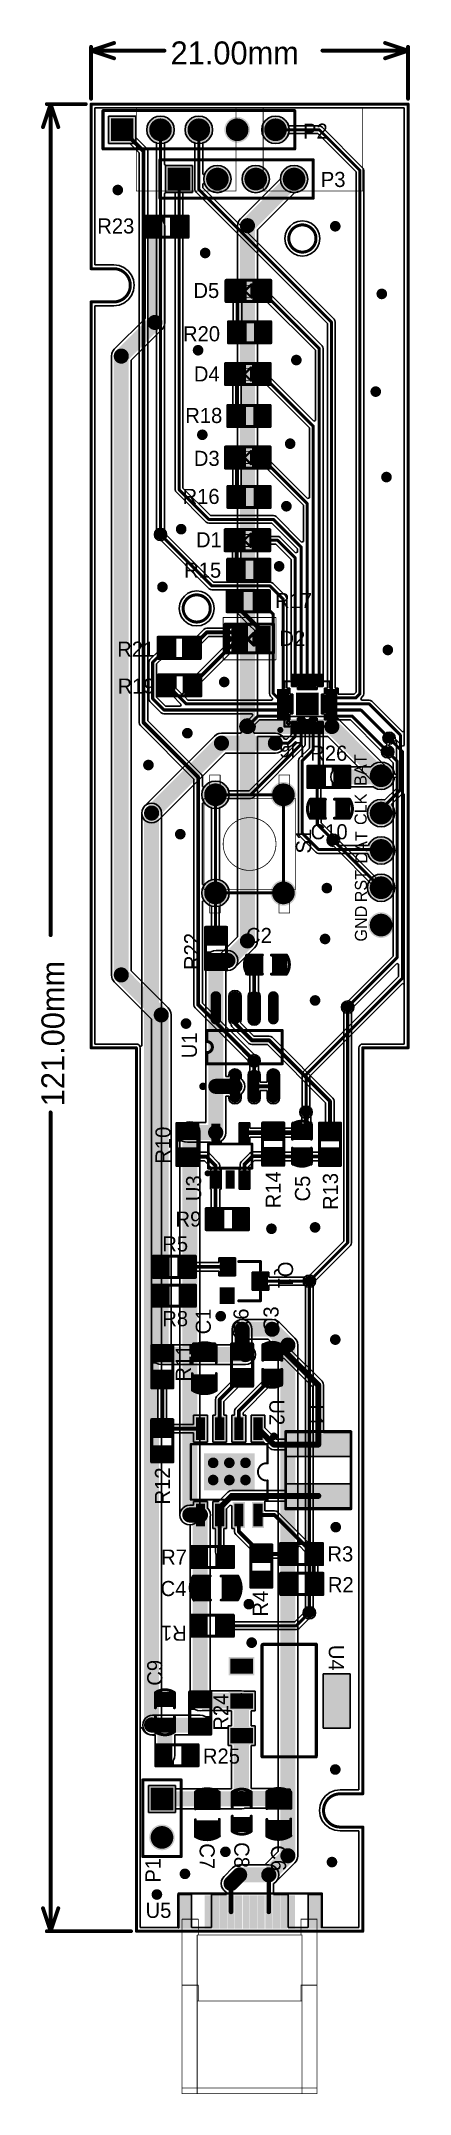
# Model space of a CAD drawing. Extents: x 10.58 to 11.54, y 9.91 to 15.27.
import ezdxf

# ---------------------------------------------------------------- set-up
doc = ezdxf.new("R2010")
doc.units = 0
doc.layers.get('0').update_dxf_attribs({"linetype": 'CONTINUOUS'})
for name, color, linetype in [('BOTTOMLAYER', 5, 'CONTINUOUS'), ('BOTTOMPASTE', 16, 'CONTINUOUS'), ('BOTTOMSOLDER', 6, 'CONTINUOUS'), ('KEEPOUTLAYER', 6, 'CONTINUOUS'), ('MECHANICAL2', 216, 'CONTINUOUS'), ('MULTILAYER', 9, 'CONTINUOUS'), ('TOPLAYER', 1, 'CONTINUOUS'), ('TOPOVERLAY', 2, 'CONTINUOUS'), ('TOPPASTE', 8, 'CONTINUOUS'), ('TOPSOLDER', 216, 'CONTINUOUS')]:
    doc.layers.add(name, color=color, linetype=linetype)

msp = doc.modelspace()

# ---------------------------------------------------------------- texts
at = {"layer": 'KEEPOUTLAYER'}
msp.add_text('21.00mm', height=0.06, dxfattribs=at).set_placement((10.915806, 15.20548))
msp.add_text('121.00mm', height=0.06, rotation=90, dxfattribs=at).set_placement((10.638837, 12.489279))
at = {"layer": 'TOPOVERLAY'}
for s, p in [('P2', (11.261115, 15.011943)), ('P3', (11.307571, 14.885959)), ('R23', (10.7245, 14.764699)), ('D5', (10.975288, 14.596589)), ('R20', (10.948123, 14.483597)), ('D4', (10.976469, 14.378872)), ('R18', (10.954028, 14.270604)), ('D3', (10.976469, 14.158793)), ('R16', (10.946941, 14.059581)), ('D1', (10.981981, 13.946589)), ('R21', (10.776469, 13.661156)), ('R19', (10.77765, 13.565093)), ('C2', (11.112645, 12.914832)), ('R9', (10.928522, 12.175412)), ('R7', (10.891042, 11.294175)), ('C4', (10.889708, 11.212198)), ('R2', (11.326075, 11.222179)), ('R25', (11.000091, 10.775329)), ('U5', (10.85051, 10.373048))]:
    msp.add_text(s, height=0.03937, dxfattribs=at).set_placement(p)
for s, height, rotation, p in [('R15', 0.03937, 360, (10.951091, 13.867349)), ('R17', 0.03937, 360, (11.18828, 13.787927)), ('D2', 0.03937, 360, (11.199697, 13.689502)), ('U6', 0.03937, 180, (11.266148, 13.438715)), ('R26', 0.03937, 360, (11.280127, 13.390052)), ('BAT', 0.031496, 90, (11.426863, 13.324542)), ('CLK', 0.031496, 90, (11.427256, 13.222573)), ('C10', 0.03937, 360, (11.280978, 13.185265)), ('S1', 0.03937, 90, (11.282374, 13.148164)), ('DAT', 0.031496, 90, (11.429225, 13.122179)), ('RST', 0.031496, 90, (11.428044, 13.020998)), ('GND', 0.031496, 90, (11.428044, 12.918636)), ('R22', 0.03937, 90, (10.990462, 12.844431)), ('U1', 0.03937, 90, (10.984343, 12.614305)), ('R10', 0.03937, 90, (10.915673, 12.339431)), ('R14', 0.03937, 90, (11.203231, 12.223108)), ('R13', 0.03937, 90, (11.352351, 12.218696)), ('U3', 0.03937, 90, (10.995391, 12.241727)), ('C5', 0.03937, 90, (11.279551, 12.24093)), ('R5', 0.03937, 360, (10.894072, 12.110762)), ('Q1', 0.03937, 270, (11.195819, 12.084349)), ('R8', 0.03937, 360, (10.894072, 11.91588)), ('C1', 0.03937, 90, (11.020682, 11.89459)), ('R6', 0.03937, 90, (11.119108, 11.89459)), ('C3', 0.03937, 90, (11.197454, 11.900102)), ('R11', 0.03937, 90, (10.968595, 11.771392)), ('U2', 0.03937, 270, (11.173319, 11.724935)), ('L1', 0.03937, 270, (11.274107, 11.711943)), ('R12', 0.03937, 90, (10.914264, 11.450919)), ('R3', 0.03937, 360, (11.324894, 11.302494)), ('R4', 0.03937, 90, (11.169501, 11.158764)), ('R1', 0.03937, 180, (10.95798, 11.13486)), ('U4', 0.03937, 270, (11.328437, 11.084778)), ('C9', 0.03937, 90, (10.894186, 10.978478)), ('R24', 0.03937, 90, (11.066626, 10.861156)), ('C7', 0.03937, 270, (10.991463, 10.567501)), ('C8', 0.03937, 270, (11.081783, 10.570555)), ('C6', 0.03937, 270, (11.177647, 10.562455)), ('P1', 0.03937, 90, (10.889461, 10.465093))]:
    msp.add_text(s, height=height, rotation=rotation, dxfattribs=at).set_placement(p)

# ---------------------------------------------------------------- blocks, each defined once
blk = doc.blocks.new('TP_1_5_1')
at = {"layer": 'TOPLAYER', "const_width": 0.029528}
blk.add_lwpolyline([(-0.014764, 0, 1), (0.014764, 0, 1)], format="xyb", close=True, dxfattribs=at)
at = {"layer": 'TOPPASTE', "const_width": 0.029528}
blk.add_lwpolyline([(-0.014764, 0, 1), (0.014764, 0, 1)], format="xyb", close=True, dxfattribs=at)
at = {"layer": 'TOPSOLDER', "const_width": 0.033528}
blk.add_lwpolyline([(-0.016764, 0, 1), (0.016764, 0, 1)], format="xyb", close=True, dxfattribs=at)
blk = doc.blocks.new('QFN_20_0_4___2')
at = {"layer": 'TOPLAYER'}
for points in [[(-0.027559, 0.051181), (-0.027559, 0.074803), (-0.035433, 0.051181), (-0.035433, 0.074803)], [(-0.011811, 0.043307), (-0.011811, 0.074803), (-0.019685, 0.043307), (-0.019685, 0.074803)], [(0.003937, 0.043307), (0.003937, 0.074803), (-0.003937, 0.043307), (-0.003937, 0.074803)], [(0.019685, 0.043307), (0.019685, 0.074803), (0.011811, 0.043307), (0.011811, 0.074803)], [(0.035433, 0.051181), (0.035433, 0.074803), (0.027559, 0.051181), (0.027559, 0.074803)], [(-0.074803, 0.027559), (-0.051181, 0.027559), (-0.074803, 0.035433), (-0.051181, 0.035433)], [(-0.074803, 0.011811), (-0.043307, 0.011811), (-0.074803, 0.019685), (-0.043307, 0.019685)], [(-0.074803, -0.003937), (-0.043307, -0.003937), (-0.074803, 0.003937), (-0.043307, 0.003937)], [(-0.02559, -0.02559), (0.02559, -0.02559), (-0.02559, 0.02559), (0.02559, 0.02559)], [(0.043307, 0.011811), (0.074803, 0.011811), (0.043307, 0.019685), (0.074803, 0.019685)], [(0.043307, -0.003937), (0.074803, -0.003937), (0.043307, 0.003937), (0.074803, 0.003937)], [(0.051181, 0.027559), (0.074803, 0.027559), (0.051181, 0.035433), (0.074803, 0.035433)], [(-0.074803, -0.019685), (-0.043307, -0.019685), (-0.074803, -0.011811), (-0.043307, -0.011811)], [(-0.074803, -0.035433), (-0.051181, -0.035433), (-0.074803, -0.027559), (-0.051181, -0.027559)], [(-0.027559, -0.074803), (-0.027559, -0.051181), (-0.035433, -0.074803), (-0.035433, -0.051181)], [(-0.011811, -0.074803), (-0.011811, -0.043307), (-0.019685, -0.074803), (-0.019685, -0.043307)], [(0.003937, -0.074803), (0.003937, -0.043307), (-0.003937, -0.074803), (-0.003937, -0.043307)], [(0.019685, -0.074803), (0.019685, -0.043307), (0.011811, -0.074803), (0.011811, -0.043307)], [(0.035433, -0.074803), (0.035433, -0.051181), (0.027559, -0.074803), (0.027559, -0.051181)], [(0.043307, -0.019685), (0.074803, -0.019685), (0.043307, -0.011811), (0.074803, -0.011811)], [(0.051181, -0.035433), (0.074803, -0.035433), (0.051181, -0.027559), (0.074803, -0.027559)]]:
    blk.add_solid(points, dxfattribs=at)
at = {"layer": 'TOPOVERLAY'}
for points, const_width in [([(-0.060532, 0.059055, 1), (-0.057579, 0.059055, 1)], 0.002953), ([(-0.060532, 0.059055, 1), (-0.057579, 0.059055, 1)], 0.002953), ([(-0.043996, 0.059055, 1), (-0.041043, 0.059055, 1)], 0.002953), ([(0.041043, 0.059055, 1), (0.043996, 0.059055, 1)], 0.002953), ([(0.057579, 0.059055, 1), (0.060532, 0.059055, 1)], 0.002953), ([(0.057579, 0.059055, 1), (0.060532, 0.059055, 1)], 0.002953), ([(-0.060532, 0.04252, 1), (-0.057579, 0.04252, 1)], 0.002953), ([(0.057579, 0.04252, 1), (0.060532, 0.04252, 1)], 0.002953), ([(-0.060532, -0.04252, 1), (-0.057579, -0.04252, 1)], 0.002953), ([(-0.044882, -0.048819, 1), (-0.052756, -0.048819, 1)], 0.006), ([(-0.054256, -0.048819, 1), (-0.051256, -0.048819, 1)], 0.003), ([(-0.046382, -0.048819, 1), (-0.043382, -0.048819, 1)], 0.003), ([(0.057579, -0.04252, 1), (0.060532, -0.04252, 1)], 0.002953), ([(-0.066142, -0.067716, 1), (-0.074016, -0.067716, 1)], 0.007874), ([(-0.075984, -0.067716, 1), (-0.072047, -0.067716, 1)], 0.003937), ([(-0.06811, -0.067716, 1), (-0.064173, -0.067716, 1)], 0.003937), ([(-0.060532, -0.059055, 1), (-0.057579, -0.059055, 1)], 0.002953), ([(-0.060532, -0.059055, 1), (-0.057579, -0.059055, 1)], 0.002953), ([(-0.043602, -0.059055, 1), (-0.04065, -0.059055, 1)], 0.002953), ([(0.041043, -0.059055, 1), (0.043996, -0.059055, 1)], 0.002953), ([(0.057579, -0.059055, 1), (0.060532, -0.059055, 1)], 0.002953), ([(0.057579, -0.059055, 1), (0.060532, -0.059055, 1)], 0.002953)]:
    blk.add_lwpolyline(points, format="xyb", close=True, dxfattribs=dict(at, const_width=const_width))
at = {"layer": 'TOPOVERLAY', "const_width": 0.005906}
for points in [[(-0.059055, 0.059055), (-0.04252, 0.059055)], [(-0.059055, 0.04252), (-0.059055, 0.059055)], [(0.04252, 0.059055), (0.059055, 0.059055)], [(0.059055, 0.04252), (0.059055, 0.059055)], [(-0.059055, -0.059055), (-0.059055, -0.04252)], [(0.059055, -0.059055), (0.059055, -0.04252)], [(-0.059055, -0.059055), (-0.042126, -0.059055)], [(0.04252, -0.059055), (0.059055, -0.059055)]]:
    blk.add_lwpolyline(points, dxfattribs=at)
at = {"layer": 'TOPPASTE'}
for points in [[(-0.027559, 0.051181), (-0.027559, 0.074803), (-0.035433, 0.051181), (-0.035433, 0.074803)], [(-0.011811, 0.043307), (-0.011811, 0.074803), (-0.019685, 0.043307), (-0.019685, 0.074803)], [(0.003937, 0.043307), (0.003937, 0.074803), (-0.003937, 0.043307), (-0.003937, 0.074803)], [(0.019685, 0.043307), (0.019685, 0.074803), (0.011811, 0.043307), (0.011811, 0.074803)], [(0.035433, 0.051181), (0.035433, 0.074803), (0.027559, 0.051181), (0.027559, 0.074803)], [(-0.074803, 0.027559), (-0.051181, 0.027559), (-0.074803, 0.035433), (-0.051181, 0.035433)], [(-0.074803, 0.011811), (-0.043307, 0.011811), (-0.074803, 0.019685), (-0.043307, 0.019685)], [(-0.074803, -0.003937), (-0.043307, -0.003937), (-0.074803, 0.003937), (-0.043307, 0.003937)], [(-0.02559, -0.02559), (0.02559, -0.02559), (-0.02559, 0.02559), (0.02559, 0.02559)], [(0.043307, 0.011811), (0.074803, 0.011811), (0.043307, 0.019685), (0.074803, 0.019685)], [(0.043307, -0.003937), (0.074803, -0.003937), (0.043307, 0.003937), (0.074803, 0.003937)], [(0.051181, 0.027559), (0.074803, 0.027559), (0.051181, 0.035433), (0.074803, 0.035433)], [(-0.074803, -0.019685), (-0.043307, -0.019685), (-0.074803, -0.011811), (-0.043307, -0.011811)], [(-0.074803, -0.035433), (-0.051181, -0.035433), (-0.074803, -0.027559), (-0.051181, -0.027559)], [(-0.027559, -0.074803), (-0.027559, -0.051181), (-0.035433, -0.074803), (-0.035433, -0.051181)], [(-0.011811, -0.074803), (-0.011811, -0.043307), (-0.019685, -0.074803), (-0.019685, -0.043307)], [(0.003937, -0.074803), (0.003937, -0.043307), (-0.003937, -0.074803), (-0.003937, -0.043307)], [(0.019685, -0.074803), (0.019685, -0.043307), (0.011811, -0.074803), (0.011811, -0.043307)], [(0.035433, -0.074803), (0.035433, -0.051181), (0.027559, -0.074803), (0.027559, -0.051181)], [(0.043307, -0.019685), (0.074803, -0.019685), (0.043307, -0.011811), (0.074803, -0.011811)], [(0.051181, -0.035433), (0.074803, -0.035433), (0.051181, -0.027559), (0.074803, -0.027559)]]:
    blk.add_solid(points, dxfattribs=at)
at = {"layer": 'TOPSOLDER'}
for points in [[(-0.023559, 0.047181), (-0.023559, 0.078803), (-0.039433, 0.047181), (-0.039433, 0.078803)], [(-0.007811, 0.039307), (-0.007811, 0.078803), (-0.023685, 0.039307), (-0.023685, 0.078803)], [(0.007937, 0.039307), (0.007937, 0.078803), (-0.007937, 0.039307), (-0.007937, 0.078803)], [(0.023685, 0.039307), (0.023685, 0.078803), (0.007811, 0.039307), (0.007811, 0.078803)], [(0.039433, 0.047181), (0.039433, 0.078803), (0.023559, 0.047181), (0.023559, 0.078803)], [(-0.078803, 0.023559), (-0.047181, 0.023559), (-0.078803, 0.039433), (-0.047181, 0.039433)], [(-0.078803, 0.007811), (-0.039307, 0.007811), (-0.078803, 0.023685), (-0.039307, 0.023685)], [(-0.078803, -0.007937), (-0.039307, -0.007937), (-0.078803, 0.007937), (-0.039307, 0.007937)], [(-0.02959, -0.02959), (0.02959, -0.02959), (-0.02959, 0.02959), (0.02959, 0.02959)], [(0.039307, 0.007811), (0.078803, 0.007811), (0.039307, 0.023685), (0.078803, 0.023685)], [(0.039307, -0.007937), (0.078803, -0.007937), (0.039307, 0.007937), (0.078803, 0.007937)], [(0.047181, 0.023559), (0.078803, 0.023559), (0.047181, 0.039433), (0.078803, 0.039433)], [(-0.078803, -0.023685), (-0.039307, -0.023685), (-0.078803, -0.007811), (-0.039307, -0.007811)], [(-0.078803, -0.039433), (-0.047181, -0.039433), (-0.078803, -0.023559), (-0.047181, -0.023559)], [(-0.023559, -0.078803), (-0.023559, -0.047181), (-0.039433, -0.078803), (-0.039433, -0.047181)], [(-0.007811, -0.078803), (-0.007811, -0.039307), (-0.023685, -0.078803), (-0.023685, -0.039307)], [(0.007937, -0.078803), (0.007937, -0.039307), (-0.007937, -0.078803), (-0.007937, -0.039307)], [(0.023685, -0.078803), (0.023685, -0.039307), (0.007811, -0.078803), (0.007811, -0.039307)], [(0.039433, -0.078803), (0.039433, -0.047181), (0.023559, -0.078803), (0.023559, -0.047181)], [(0.039307, -0.023685), (0.078803, -0.023685), (0.039307, -0.007811), (0.078803, -0.007811)], [(0.047181, -0.039433), (0.078803, -0.039433), (0.047181, -0.023559), (0.078803, -0.023559)]]:
    blk.add_solid(points, dxfattribs=at)
blk = doc.blocks.new('USB______C_3')
at = {"layer": 'BOTTOMLAYER'}
for points in [[(-0.158268, 0.03937), (-0.18189, 0.03937), (-0.158268, -0.03937), (-0.18189, -0.03937)], [(-0.102953, 0.03937), (-0.113583, 0.03937), (-0.102953, -0.03937), (-0.113583, -0.03937)], [(-0.083268, 0.03937), (-0.093898, 0.03937), (-0.083268, -0.03937), (-0.093898, -0.03937)], [(-0.063583, 0.03937), (-0.074213, 0.03937), (-0.063583, -0.03937), (-0.074213, -0.03937)], [(-0.043898, 0.03937), (-0.054527, 0.03937), (-0.043898, -0.03937), (-0.054527, -0.03937)], [(-0.024213, 0.03937), (-0.034842, 0.03937), (-0.024213, -0.03937), (-0.034842, -0.03937)], [(-0.004528, 0.03937), (-0.015157, 0.03937), (-0.004528, -0.03937), (-0.015157, -0.03937)], [(0.015157, 0.03937), (0.004528, 0.03937), (0.015157, -0.03937), (0.004528, -0.03937)], [(0.034842, 0.03937), (0.024213, 0.03937), (0.034842, -0.03937), (0.024213, -0.03937)], [(0.054527, 0.03937), (0.043898, 0.03937), (0.054527, -0.03937), (0.043898, -0.03937)], [(0.074213, 0.03937), (0.063583, 0.03937), (0.074213, -0.03937), (0.063583, -0.03937)], [(0.093898, 0.03937), (0.083268, 0.03937), (0.093898, -0.03937), (0.083268, -0.03937)], [(0.113583, 0.03937), (0.102953, 0.03937), (0.113583, -0.03937), (0.102953, -0.03937)], [(0.18189, 0.03937), (0.158268, 0.03937), (0.18189, -0.03937), (0.158268, -0.03937)]]:
    blk.add_solid(points, dxfattribs=at)
at = {"layer": 'BOTTOMPASTE'}
for points in [[(-0.158268, 0.03937), (-0.18189, 0.03937), (-0.158268, -0.03937), (-0.18189, -0.03937)], [(-0.102953, 0.03937), (-0.113583, 0.03937), (-0.102953, -0.03937), (-0.113583, -0.03937)], [(-0.083268, 0.03937), (-0.093898, 0.03937), (-0.083268, -0.03937), (-0.093898, -0.03937)], [(-0.063583, 0.03937), (-0.074213, 0.03937), (-0.063583, -0.03937), (-0.074213, -0.03937)], [(-0.043898, 0.03937), (-0.054527, 0.03937), (-0.043898, -0.03937), (-0.054527, -0.03937)], [(-0.024213, 0.03937), (-0.034842, 0.03937), (-0.024213, -0.03937), (-0.034842, -0.03937)], [(-0.004528, 0.03937), (-0.015157, 0.03937), (-0.004528, -0.03937), (-0.015157, -0.03937)], [(0.015157, 0.03937), (0.004528, 0.03937), (0.015157, -0.03937), (0.004528, -0.03937)], [(0.034842, 0.03937), (0.024213, 0.03937), (0.034842, -0.03937), (0.024213, -0.03937)], [(0.054527, 0.03937), (0.043898, 0.03937), (0.054527, -0.03937), (0.043898, -0.03937)], [(0.074213, 0.03937), (0.063583, 0.03937), (0.074213, -0.03937), (0.063583, -0.03937)], [(0.093898, 0.03937), (0.083268, 0.03937), (0.093898, -0.03937), (0.083268, -0.03937)], [(0.113583, 0.03937), (0.102953, 0.03937), (0.113583, -0.03937), (0.102953, -0.03937)], [(0.18189, 0.03937), (0.158268, 0.03937), (0.18189, -0.03937), (0.158268, -0.03937)]]:
    blk.add_solid(points, dxfattribs=at)
at = {"layer": 'BOTTOMSOLDER'}
for points in [[(-0.154268, 0.04337), (-0.18589, 0.04337), (-0.154268, -0.04337), (-0.18589, -0.04337)], [(-0.098953, 0.04337), (-0.117583, 0.04337), (-0.098953, -0.04337), (-0.117583, -0.04337)], [(-0.079268, 0.04337), (-0.097898, 0.04337), (-0.079268, -0.04337), (-0.097898, -0.04337)], [(-0.059583, 0.04337), (-0.078213, 0.04337), (-0.059583, -0.04337), (-0.078213, -0.04337)], [(-0.039898, 0.04337), (-0.058528, 0.04337), (-0.039898, -0.04337), (-0.058528, -0.04337)], [(-0.020213, 0.04337), (-0.038842, 0.04337), (-0.020213, -0.04337), (-0.038842, -0.04337)], [(-0.000528, 0.04337), (-0.019157, 0.04337), (-0.000528, -0.04337), (-0.019157, -0.04337)], [(0.019157, 0.04337), (0.000528, 0.04337), (0.019157, -0.04337), (0.000528, -0.04337)], [(0.038843, 0.04337), (0.020213, 0.04337), (0.038843, -0.04337), (0.020213, -0.04337)], [(0.058528, 0.04337), (0.039898, 0.04337), (0.058528, -0.04337), (0.039898, -0.04337)], [(0.078213, 0.04337), (0.059583, 0.04337), (0.078213, -0.04337), (0.059583, -0.04337)], [(0.097898, 0.04337), (0.079268, 0.04337), (0.097898, -0.04337), (0.079268, -0.04337)], [(0.117583, 0.04337), (0.098953, 0.04337), (0.117583, -0.04337), (0.098953, -0.04337)], [(0.18589, 0.04337), (0.154268, 0.04337), (0.18589, -0.04337), (0.154268, -0.04337)]]:
    blk.add_solid(points, dxfattribs=at)
at = {"layer": 'TOPLAYER'}
for points in [[(-0.158268, 0.03937), (-0.18189, 0.03937), (-0.158268, -0.03937), (-0.18189, -0.03937)], [(-0.102953, 0.03937), (-0.113583, 0.03937), (-0.102953, -0.03937), (-0.113583, -0.03937)], [(-0.083268, 0.03937), (-0.093898, 0.03937), (-0.083268, -0.03937), (-0.093898, -0.03937)], [(-0.063583, 0.03937), (-0.074213, 0.03937), (-0.063583, -0.03937), (-0.074213, -0.03937)], [(-0.043898, 0.03937), (-0.054527, 0.03937), (-0.043898, -0.03937), (-0.054527, -0.03937)], [(-0.024213, 0.03937), (-0.034842, 0.03937), (-0.024213, -0.03937), (-0.034842, -0.03937)], [(-0.004528, 0.03937), (-0.015157, 0.03937), (-0.004528, -0.03937), (-0.015157, -0.03937)], [(0.015157, 0.03937), (0.004528, 0.03937), (0.015157, -0.03937), (0.004528, -0.03937)], [(0.034842, 0.03937), (0.024213, 0.03937), (0.034842, -0.03937), (0.024213, -0.03937)], [(0.054527, 0.03937), (0.043898, 0.03937), (0.054527, -0.03937), (0.043898, -0.03937)], [(0.074213, 0.03937), (0.063583, 0.03937), (0.074213, -0.03937), (0.063583, -0.03937)], [(0.093898, 0.03937), (0.083268, 0.03937), (0.093898, -0.03937), (0.083268, -0.03937)], [(0.113583, 0.03937), (0.102953, 0.03937), (0.113583, -0.03937), (0.102953, -0.03937)], [(0.18189, 0.03937), (0.158268, 0.03937), (0.18189, -0.03937), (0.158268, -0.03937)]]:
    blk.add_solid(points, dxfattribs=at)
at = {"layer": 'TOPOVERLAY', "const_width": 0.005906}
for points in [[(-0.186221, -0.040551), (-0.186221, 0.048031)], [(-0.186221, 0.048031), (0.187402, 0.048031)], [(0.187402, -0.040157), (0.187402, 0.048031)]]:
    blk.add_lwpolyline(points, dxfattribs=at)
at = {"layer": 'TOPOVERLAY', "const_width": 0.002953}
for points in [[(-0.187697, 0.048031, 1), (-0.184744, 0.048031, 1)], [(-0.187697, 0.048031, 1), (-0.184744, 0.048031, 1)], [(0.185925, 0.048031, 1), (0.188878, 0.048031, 1)], [(0.185925, 0.048031, 1), (0.188878, 0.048031, 1)], [(-0.187697, -0.040551, 1), (-0.184744, -0.040551, 1)], [(0.185925, -0.040157, 1), (0.188878, -0.040157, 1)]]:
    blk.add_lwpolyline(points, format="xyb", close=True, dxfattribs=at)
at = {"layer": 'TOPPASTE'}
for points in [[(-0.158268, 0.03937), (-0.18189, 0.03937), (-0.158268, -0.03937), (-0.18189, -0.03937)], [(-0.102953, 0.03937), (-0.113583, 0.03937), (-0.102953, -0.03937), (-0.113583, -0.03937)], [(-0.083268, 0.03937), (-0.093898, 0.03937), (-0.083268, -0.03937), (-0.093898, -0.03937)], [(-0.063583, 0.03937), (-0.074213, 0.03937), (-0.063583, -0.03937), (-0.074213, -0.03937)], [(-0.043898, 0.03937), (-0.054527, 0.03937), (-0.043898, -0.03937), (-0.054527, -0.03937)], [(-0.024213, 0.03937), (-0.034842, 0.03937), (-0.024213, -0.03937), (-0.034842, -0.03937)], [(-0.004528, 0.03937), (-0.015157, 0.03937), (-0.004528, -0.03937), (-0.015157, -0.03937)], [(0.015157, 0.03937), (0.004528, 0.03937), (0.015157, -0.03937), (0.004528, -0.03937)], [(0.034842, 0.03937), (0.024213, 0.03937), (0.034842, -0.03937), (0.024213, -0.03937)], [(0.054527, 0.03937), (0.043898, 0.03937), (0.054527, -0.03937), (0.043898, -0.03937)], [(0.074213, 0.03937), (0.063583, 0.03937), (0.074213, -0.03937), (0.063583, -0.03937)], [(0.093898, 0.03937), (0.083268, 0.03937), (0.093898, -0.03937), (0.083268, -0.03937)], [(0.113583, 0.03937), (0.102953, 0.03937), (0.113583, -0.03937), (0.102953, -0.03937)], [(0.18189, 0.03937), (0.158268, 0.03937), (0.18189, -0.03937), (0.158268, -0.03937)]]:
    blk.add_solid(points, dxfattribs=at)
at = {"layer": 'TOPSOLDER'}
for points in [[(-0.154268, 0.04337), (-0.18589, 0.04337), (-0.154268, -0.04337), (-0.18589, -0.04337)], [(-0.098953, 0.04337), (-0.117583, 0.04337), (-0.098953, -0.04337), (-0.117583, -0.04337)], [(-0.079268, 0.04337), (-0.097898, 0.04337), (-0.079268, -0.04337), (-0.097898, -0.04337)], [(-0.059583, 0.04337), (-0.078213, 0.04337), (-0.059583, -0.04337), (-0.078213, -0.04337)], [(-0.039898, 0.04337), (-0.058528, 0.04337), (-0.039898, -0.04337), (-0.058528, -0.04337)], [(-0.020213, 0.04337), (-0.038842, 0.04337), (-0.020213, -0.04337), (-0.038842, -0.04337)], [(-0.000528, 0.04337), (-0.019157, 0.04337), (-0.000528, -0.04337), (-0.019157, -0.04337)], [(0.019157, 0.04337), (0.000528, 0.04337), (0.019157, -0.04337), (0.000528, -0.04337)], [(0.038843, 0.04337), (0.020213, 0.04337), (0.038843, -0.04337), (0.020213, -0.04337)], [(0.058528, 0.04337), (0.039898, 0.04337), (0.058528, -0.04337), (0.039898, -0.04337)], [(0.078213, 0.04337), (0.059583, 0.04337), (0.078213, -0.04337), (0.059583, -0.04337)], [(0.097898, 0.04337), (0.079268, 0.04337), (0.097898, -0.04337), (0.079268, -0.04337)], [(0.117583, 0.04337), (0.098953, 0.04337), (0.117583, -0.04337), (0.098953, -0.04337)], [(0.18589, 0.04337), (0.154268, 0.04337), (0.18589, -0.04337), (0.154268, -0.04337)]]:
    blk.add_solid(points, dxfattribs=at)
blk = doc.blocks.new('SOT_223_4')
at = {"layer": 'TOPLAYER'}
for points in [[(-0.064961, 0.153543), (-0.064961, 0.094488), (0.064961, 0.153543), (0.064961, 0.094488)], [(-0.110236, -0.094488), (-0.110236, -0.153543), (-0.070866, -0.094488), (-0.070866, -0.153543)], [(-0.019685, -0.094488), (-0.019685, -0.153543), (0.019685, -0.094488), (0.019685, -0.153543)], [(0.070866, -0.094488), (0.070866, -0.153543), (0.110236, -0.094488), (0.110236, -0.153543)]]:
    blk.add_solid(points, dxfattribs=at)
at = {"layer": 'TOPOVERLAY', "const_width": 0.007874}
for points in [[(0, 0.070866), (-0.148032, 0.070866)], [(-0.147638, -0.068898), (-0.147638, 0.070472)], [(0.143701, 0.070866), (-0.011417, 0.070866)], [(0.145669, -0.070866), (0.145669, 0.070472)], [(-0.145669, -0.070866), (-0.147638, -0.068898)], [(0.145669, -0.070866), (-0.145669, -0.070866)]]:
    blk.add_lwpolyline(points, dxfattribs=at)
at = {"layer": 'TOPOVERLAY', "const_width": 0.003937}
for points in [[(-0.15, 0.070866, 1), (-0.146063, 0.070866, 1)], [(-0.149606, 0.070472, 1), (-0.145669, 0.070472, 1)], [(-0.013386, 0.070866, 1), (-0.009449, 0.070866, 1)], [(-0.001969, 0.070866, 1), (0.001969, 0.070866, 1)], [(0.141732, 0.070866, 1), (0.145669, 0.070866, 1)], [(0.143701, 0.070472, 1), (0.147638, 0.070472, 1)], [(-0.149606, -0.068898, 1), (-0.145669, -0.068898, 1)], [(-0.149606, -0.068898, 1), (-0.145669, -0.068898, 1)], [(-0.147638, -0.070866, 1), (-0.143701, -0.070866, 1)], [(-0.147638, -0.070866, 1), (-0.143701, -0.070866, 1)], [(0.143701, -0.070866, 1), (0.147638, -0.070866, 1)], [(0.143701, -0.070866, 1), (0.147638, -0.070866, 1)]]:
    blk.add_lwpolyline(points, format="xyb", close=True, dxfattribs=at)
at = {"layer": 'TOPPASTE'}
for points in [[(-0.064961, 0.153543), (-0.064961, 0.094488), (0.064961, 0.153543), (0.064961, 0.094488)], [(-0.110236, -0.094488), (-0.110236, -0.153543), (-0.070866, -0.094488), (-0.070866, -0.153543)], [(-0.019685, -0.094488), (-0.019685, -0.153543), (0.019685, -0.094488), (0.019685, -0.153543)], [(0.070866, -0.094488), (0.070866, -0.153543), (0.110236, -0.094488), (0.110236, -0.153543)]]:
    blk.add_solid(points, dxfattribs=at)
at = {"layer": 'TOPSOLDER'}
for points in [[(-0.068961, 0.157543), (-0.068961, 0.090488), (0.068961, 0.157543), (0.068961, 0.090488)], [(-0.114236, -0.090488), (-0.114236, -0.157543), (-0.066866, -0.090488), (-0.066866, -0.157543)], [(-0.023685, -0.090488), (-0.023685, -0.157543), (0.023685, -0.090488), (0.023685, -0.157543)], [(0.066866, -0.090488), (0.066866, -0.157543), (0.114236, -0.090488), (0.114236, -0.157543)]]:
    blk.add_solid(points, dxfattribs=at)
blk = doc.blocks.new('SOT_23_5_5')
at = {"layer": 'TOPLAYER'}
for points in [[(-0.045276, 0.080709), (-0.045276, 0.041339), (-0.029528, 0.080709), (-0.029528, 0.041339)], [(0.029528, 0.080709), (0.029528, 0.041339), (0.045276, 0.080709), (0.045276, 0.041339)], [(-0.045276, -0.041339), (-0.045276, -0.080709), (-0.029528, -0.041339), (-0.029528, -0.080709)], [(-0.007874, -0.041339), (-0.007874, -0.080709), (0.007874, -0.041339), (0.007874, -0.080709)], [(0.029528, -0.041339), (0.029528, -0.080709), (0.045276, -0.041339), (0.045276, -0.080709)]]:
    blk.add_solid(points, dxfattribs=at)
at = {"layer": 'TOPOVERLAY', "const_width": 0.007087}
for points in [[(-0.057087, -0.031496), (-0.057087, 0.031496)], [(-0.057087, 0.031496), (0.057087, 0.031496)], [(0.057087, -0.031496), (0.057087, 0.031496)], [(-0.057087, -0.031496), (0.057087, -0.031496)]]:
    blk.add_lwpolyline(points, dxfattribs=at)
at = {"layer": 'TOPOVERLAY'}
for points, const_width in [([(-0.058858, 0.031496, 1), (-0.055315, 0.031496, 1)], 0.003543), ([(-0.058858, 0.031496, 1), (-0.055315, 0.031496, 1)], 0.003543), ([(0.055315, 0.031496, 1), (0.058858, 0.031496, 1)], 0.003543), ([(0.055315, 0.031496, 1), (0.058858, 0.031496, 1)], 0.003543), ([(-0.055, -0.045, 1), (-0.062874, -0.045, 1)], 0.007874), ([(-0.064842, -0.045, 1), (-0.060906, -0.045, 1)], 0.003937), ([(-0.058858, -0.031496, 1), (-0.055315, -0.031496, 1)], 0.003543), ([(-0.058858, -0.031496, 1), (-0.055315, -0.031496, 1)], 0.003543), ([(-0.056968, -0.045, 1), (-0.053032, -0.045, 1)], 0.003937), ([(0.055315, -0.031496, 1), (0.058858, -0.031496, 1)], 0.003543), ([(0.055315, -0.031496, 1), (0.058858, -0.031496, 1)], 0.003543)]:
    blk.add_lwpolyline(points, format="xyb", close=True, dxfattribs=dict(at, const_width=const_width))
at = {"layer": 'TOPPASTE'}
for points in [[(-0.045276, 0.080709), (-0.045276, 0.041339), (-0.029528, 0.080709), (-0.029528, 0.041339)], [(0.029528, 0.080709), (0.029528, 0.041339), (0.045276, 0.080709), (0.045276, 0.041339)], [(-0.045276, -0.041339), (-0.045276, -0.080709), (-0.029528, -0.041339), (-0.029528, -0.080709)], [(-0.007874, -0.041339), (-0.007874, -0.080709), (0.007874, -0.041339), (0.007874, -0.080709)], [(0.029528, -0.041339), (0.029528, -0.080709), (0.045276, -0.041339), (0.045276, -0.080709)]]:
    blk.add_solid(points, dxfattribs=at)
at = {"layer": 'TOPSOLDER'}
for points in [[(-0.049276, 0.084709), (-0.049276, 0.037339), (-0.025528, 0.084709), (-0.025528, 0.037339)], [(0.025528, 0.084709), (0.025528, 0.037339), (0.049276, 0.084709), (0.049276, 0.037339)], [(-0.049276, -0.037339), (-0.049276, -0.084709), (-0.025528, -0.037339), (-0.025528, -0.084709)], [(-0.011874, -0.037339), (-0.011874, -0.084709), (0.011874, -0.037339), (0.011874, -0.084709)], [(0.025528, -0.037339), (0.025528, -0.084709), (0.049276, -0.037339), (0.049276, -0.084709)]]:
    blk.add_solid(points, dxfattribs=at)
blk = doc.blocks.new('ESOP8_6')
at = {"layer": 'TOPLAYER'}
for points in [[(-0.063, 0.082973), (-0.063, 0.142028), (-0.087, 0.082973), (-0.087, 0.142028)], [(-0.013, 0.082973), (-0.013, 0.142028), (-0.037, 0.082973), (-0.037, 0.142028)], [(0.037, 0.082973), (0.037, 0.142028), (0.013, 0.082973), (0.013, 0.142028)], [(0.087, 0.082973), (0.087, 0.142028), (0.063, 0.082973), (0.063, 0.142028)], [(0.062008, -0.044488), (0.062008, 0.044488), (-0.062008, -0.044488), (-0.062008, 0.044488)], [(-0.063, -0.142028), (-0.063, -0.082973), (-0.087, -0.142028), (-0.087, -0.082973)], [(-0.013, -0.142028), (-0.013, -0.082973), (-0.037, -0.142028), (-0.037, -0.082973)], [(0.037, -0.142028), (0.037, -0.082973), (0.013, -0.142028), (0.013, -0.082973)], [(0.087, -0.142028), (0.087, -0.082973), (0.063, -0.142028), (0.063, -0.082973)]]:
    blk.add_solid(points, dxfattribs=at)
at = {"layer": 'TOPOVERLAY'}
for points, const_width in [([(0.1, 0.0725), (-0.1, 0.0725)], 0.005906), ([(-0.1, 0.0725), (-0.1, 0.0225)], 0.005906), ([(0.1, 0.0725), (0.1, -0.0725)], 0.005906), ([(-0.095, 0.0225), (-0.1, 0.0225)], 0.004921), ([(-0.1, -0.0225), (-0.1, -0.0725)], 0.005906), ([(-0.095, -0.0225), (-0.1, -0.0225)], 0.004921), ([(0.1, -0.0725), (-0.1, -0.0725)], 0.005906)]:
    blk.add_lwpolyline(points, dxfattribs=dict(at, const_width=const_width))
for points, const_width in [([(-0.101476, 0.0725, 1), (-0.098524, 0.0725, 1)], 0.002953), ([(-0.101476, 0.0725, 1), (-0.098524, 0.0725, 1)], 0.002953), ([(0.098524, 0.0725, 1), (0.101476, 0.0725, 1)], 0.002953), ([(0.098524, 0.0725, 1), (0.101476, 0.0725, 1)], 0.002953), ([(-0.101476, 0.0225, 1), (-0.098524, 0.0225, 1)], 0.002953), ([(-0.10123, 0.0225, 1), (-0.09877, 0.0225, 1)], 0.002461), ([(-0.09625, 0.0225, 1), (-0.09375, 0.0225, 1)], 0.0025), ([(-0.09623, 0.0225, 1), (-0.09377, 0.0225, 1)], 0.002461), ([(-0.101476, -0.0225, 1), (-0.098524, -0.0225, 1)], 0.002953), ([(-0.10123, -0.0225, 1), (-0.09877, -0.0225, 1)], 0.002461), ([(-0.09625, -0.0225, 1), (-0.09375, -0.0225, 1)], 0.0025), ([(-0.09623, -0.0225, 1), (-0.09377, -0.0225, 1)], 0.002461), ([(-0.111614, -0.092814, 1), (-0.121457, -0.092814, 1)], 0.009843), ([(-0.123917, -0.092814, 1), (-0.118996, -0.092814, 1)], 0.004921), ([(-0.114075, -0.092814, 1), (-0.109154, -0.092814, 1)], 0.004921), ([(-0.101476, -0.0725, 1), (-0.098524, -0.0725, 1)], 0.002953), ([(-0.101476, -0.0725, 1), (-0.098524, -0.0725, 1)], 0.002953), ([(0.098524, -0.0725, 1), (0.101476, -0.0725, 1)], 0.002953), ([(0.098524, -0.0725, 1), (0.101476, -0.0725, 1)], 0.002953)]:
    blk.add_lwpolyline(points, format="xyb", close=True, dxfattribs=dict(at, const_width=const_width))
at = {"layer": 'TOPOVERLAY', "const_width": 0.005}
blk.add_lwpolyline([(-0.095, 0.0225, -0.895675), (-0.095, -0.0225)], format="xyb", dxfattribs=at)
at = {"layer": 'TOPPASTE'}
for points in [[(-0.063, 0.082973), (-0.063, 0.142028), (-0.087, 0.082973), (-0.087, 0.142028)], [(-0.013, 0.082973), (-0.013, 0.142028), (-0.037, 0.082973), (-0.037, 0.142028)], [(0.037, 0.082973), (0.037, 0.142028), (0.013, 0.082973), (0.013, 0.142028)], [(0.087, 0.082973), (0.087, 0.142028), (0.063, 0.082973), (0.063, 0.142028)], [(0.062008, -0.044488), (0.062008, 0.044488), (-0.062008, -0.044488), (-0.062008, 0.044488)], [(-0.063, -0.142028), (-0.063, -0.082973), (-0.087, -0.142028), (-0.087, -0.082973)], [(-0.013, -0.142028), (-0.013, -0.082973), (-0.037, -0.142028), (-0.037, -0.082973)], [(0.037, -0.142028), (0.037, -0.082973), (0.013, -0.142028), (0.013, -0.082973)], [(0.087, -0.142028), (0.087, -0.082973), (0.063, -0.142028), (0.063, -0.082973)]]:
    blk.add_solid(points, dxfattribs=at)
at = {"layer": 'TOPSOLDER'}
for points in [[(-0.059, 0.078973), (-0.059, 0.146028), (-0.091, 0.078973), (-0.091, 0.146028)], [(-0.009, 0.078973), (-0.009, 0.146028), (-0.041, 0.078973), (-0.041, 0.146028)], [(0.041, 0.078973), (0.041, 0.146028), (0.009, 0.078973), (0.009, 0.146028)], [(0.091, 0.078973), (0.091, 0.146028), (0.059, 0.078973), (0.059, 0.146028)], [(0.066008, -0.048488), (0.066008, 0.048488), (-0.066008, -0.048488), (-0.066008, 0.048488)], [(-0.059, -0.146028), (-0.059, -0.078973), (-0.091, -0.146028), (-0.091, -0.078973)], [(-0.009, -0.146028), (-0.009, -0.078973), (-0.041, -0.146028), (-0.041, -0.078973)], [(0.041, -0.146028), (0.041, -0.078973), (0.009, -0.146028), (0.009, -0.078973)], [(0.091, -0.146028), (0.091, -0.078973), (0.059, -0.146028), (0.059, -0.078973)]]:
    blk.add_solid(points, dxfattribs=at)
blk = doc.blocks.new('SOIC8_7')
at = {"layer": 'TOPLAYER', "const_width": 0.019685}
for points in [[(-0.075, 0.13189), (-0.075, 0.072834)], [(-0.025, 0.13189), (-0.025, 0.072834)], [(0.025, 0.13189), (0.025, 0.072834)], [(0.075, 0.13189), (0.075, 0.072834)], [(-0.025, -0.072834), (-0.025, -0.13189)], [(0.025, -0.072834), (0.025, -0.13189)], [(0.075, -0.072834), (0.075, -0.13189)]]:
    blk.add_lwpolyline(points, dxfattribs=at)
at = {"layer": 'TOPLAYER', "const_width": 0.009843}
for points in [[(-0.079921, 0.13189, 1), (-0.070079, 0.13189, 1)], [(-0.029921, 0.13189, 1), (-0.020079, 0.13189, 1)], [(0.020079, 0.13189, 1), (0.029921, 0.13189, 1)], [(0.070079, 0.13189, 1), (0.079921, 0.13189, 1)], [(-0.079921, 0.072834, 1), (-0.070079, 0.072834, 1)], [(-0.029921, 0.072834, 1), (-0.020079, 0.072834, 1)], [(0.020079, 0.072834, 1), (0.029921, 0.072834, 1)], [(0.070079, 0.072834, 1), (0.079921, 0.072834, 1)], [(-0.029921, -0.072834, 1), (-0.020079, -0.072834, 1)], [(0.020079, -0.072834, 1), (0.029921, -0.072834, 1)], [(0.070079, -0.072834, 1), (0.079921, -0.072834, 1)], [(-0.029921, -0.13189, 1), (-0.020079, -0.13189, 1)], [(0.020079, -0.13189, 1), (0.029921, -0.13189, 1)], [(0.070079, -0.13189, 1), (0.079921, -0.13189, 1)]]:
    blk.add_lwpolyline(points, format="xyb", close=True, dxfattribs=at)
at = {"layer": 'TOPLAYER'}
blk.add_solid([(-0.065157, -0.141732), (-0.065157, -0.062992), (-0.084843, -0.141732), (-0.084843, -0.062992)], dxfattribs=at)
at = {"layer": 'TOPOVERLAY', "const_width": 0.007874}
for points in [[(-0.098425, 0.043307), (0.098425, 0.043307)], [(-0.098425, 0.014436), (-0.098425, 0.043307)], [(0.098425, -0.043307), (0.098425, 0.043307)], [(-0.098425, -0.043307), (-0.098425, -0.014435)], [(-0.098425, -0.043307), (0.098425, -0.043307)]]:
    blk.add_lwpolyline(points, dxfattribs=at)
blk.add_lwpolyline([(-0.098425, 0.014436, -1), (-0.098425, -0.014436)], format="xyb", dxfattribs=at)
at = {"layer": 'TOPOVERLAY'}
for points, const_width in [([(-0.100393, 0.043307, 1), (-0.096457, 0.043307, 1)], 0.003937), ([(-0.100393, 0.043307, 1), (-0.096457, 0.043307, 1)], 0.003937), ([(-0.100393, 0.014436, 1), (-0.096457, 0.014436, 1)], 0.003937), ([(-0.100393, 0.014436, 1), (-0.096457, 0.014436, 1)], 0.003937), ([(0.096457, 0.043307, 1), (0.100393, 0.043307, 1)], 0.003937), ([(0.096457, 0.043307, 1), (0.100393, 0.043307, 1)], 0.003937), ([(-0.100393, -0.014435, 1), (-0.096457, -0.014435, 1)], 0.003937), ([(-0.100393, -0.014436, 1), (-0.096457, -0.014436, 1)], 0.003937), ([(-0.100393, -0.043307, 1), (-0.096457, -0.043307, 1)], 0.003937), ([(-0.100393, -0.043307, 1), (-0.096457, -0.043307, 1)], 0.003937), ([(0.096457, -0.043307, 1), (0.100393, -0.043307, 1)], 0.003937), ([(0.096457, -0.043307, 1), (0.100393, -0.043307, 1)], 0.003937), ([(-0.115847, -0.102362, 1), (-0.110925, -0.102362, 1)], 0.004921), ([(-0.103543, -0.102362, 1), (-0.113386, -0.102362, 1)], 0.009843), ([(-0.106004, -0.102362, 1), (-0.101083, -0.102362, 1)], 0.004921)]:
    blk.add_lwpolyline(points, format="xyb", close=True, dxfattribs=dict(at, const_width=const_width))
at = {"layer": 'TOPPASTE', "const_width": 0.019685}
for points in [[(-0.075, 0.13189), (-0.075, 0.072834)], [(-0.025, 0.13189), (-0.025, 0.072834)], [(0.025, 0.13189), (0.025, 0.072834)], [(0.075, 0.13189), (0.075, 0.072834)], [(-0.025, -0.072834), (-0.025, -0.13189)], [(0.025, -0.072834), (0.025, -0.13189)], [(0.075, -0.072834), (0.075, -0.13189)]]:
    blk.add_lwpolyline(points, dxfattribs=at)
at = {"layer": 'TOPPASTE', "const_width": 0.009843}
for points in [[(-0.079921, 0.13189, 1), (-0.070079, 0.13189, 1)], [(-0.029921, 0.13189, 1), (-0.020079, 0.13189, 1)], [(0.020079, 0.13189, 1), (0.029921, 0.13189, 1)], [(0.070079, 0.13189, 1), (0.079921, 0.13189, 1)], [(-0.079921, 0.072834, 1), (-0.070079, 0.072834, 1)], [(-0.029921, 0.072834, 1), (-0.020079, 0.072834, 1)], [(0.020079, 0.072834, 1), (0.029921, 0.072834, 1)], [(0.070079, 0.072834, 1), (0.079921, 0.072834, 1)], [(-0.029921, -0.072834, 1), (-0.020079, -0.072834, 1)], [(0.020079, -0.072834, 1), (0.029921, -0.072834, 1)], [(0.070079, -0.072834, 1), (0.079921, -0.072834, 1)], [(-0.029921, -0.13189, 1), (-0.020079, -0.13189, 1)], [(0.020079, -0.13189, 1), (0.029921, -0.13189, 1)], [(0.070079, -0.13189, 1), (0.079921, -0.13189, 1)]]:
    blk.add_lwpolyline(points, format="xyb", close=True, dxfattribs=at)
at = {"layer": 'TOPPASTE'}
blk.add_solid([(-0.065157, -0.141732), (-0.065157, -0.062992), (-0.084843, -0.141732), (-0.084843, -0.062992)], dxfattribs=at)
at = {"layer": 'TOPSOLDER', "const_width": 0.027685}
for points in [[(-0.075, 0.13189), (-0.075, 0.072834)], [(-0.025, 0.13189), (-0.025, 0.072834)], [(0.025, 0.13189), (0.025, 0.072834)], [(0.075, 0.13189), (0.075, 0.072834)], [(-0.025, -0.072834), (-0.025, -0.13189)], [(0.025, -0.072834), (0.025, -0.13189)], [(0.075, -0.072834), (0.075, -0.13189)]]:
    blk.add_lwpolyline(points, dxfattribs=at)
at = {"layer": 'TOPSOLDER', "const_width": 0.013843}
for points in [[(-0.081921, 0.13189, 1), (-0.068079, 0.13189, 1)], [(-0.031921, 0.13189, 1), (-0.018079, 0.13189, 1)], [(0.018079, 0.13189, 1), (0.031921, 0.13189, 1)], [(0.068079, 0.13189, 1), (0.081921, 0.13189, 1)], [(-0.081921, 0.072834, 1), (-0.068079, 0.072834, 1)], [(-0.031921, 0.072834, 1), (-0.018079, 0.072834, 1)], [(0.018079, 0.072834, 1), (0.031921, 0.072834, 1)], [(0.068079, 0.072834, 1), (0.081921, 0.072834, 1)], [(-0.031921, -0.072834, 1), (-0.018079, -0.072834, 1)], [(0.018079, -0.072834, 1), (0.031921, -0.072834, 1)], [(0.068079, -0.072834, 1), (0.081921, -0.072834, 1)], [(-0.031921, -0.13189, 1), (-0.018079, -0.13189, 1)], [(0.018079, -0.13189, 1), (0.031921, -0.13189, 1)], [(0.068079, -0.13189, 1), (0.081921, -0.13189, 1)]]:
    blk.add_lwpolyline(points, format="xyb", close=True, dxfattribs=at)
at = {"layer": 'TOPSOLDER'}
blk.add_solid([(-0.061157, -0.145732), (-0.061157, -0.058992), (-0.088843, -0.145732), (-0.088843, -0.058992)], dxfattribs=at)
blk = doc.blocks.new('TP_1_5_8')
at = {"layer": 'TOPLAYER', "const_width": 0.029528}
blk.add_lwpolyline([(-0.014764, 0, 1), (0.014764, 0, 1)], format="xyb", close=True, dxfattribs=at)
at = {"layer": 'TOPPASTE', "const_width": 0.029528}
blk.add_lwpolyline([(-0.014764, 0, 1), (0.014764, 0, 1)], format="xyb", close=True, dxfattribs=at)
at = {"layer": 'TOPSOLDER', "const_width": 0.033528}
blk.add_lwpolyline([(-0.016764, 0, 1), (0.016764, 0, 1)], format="xyb", close=True, dxfattribs=at)
blk = doc.blocks.new('TP_1_5_9')
at = {"layer": 'TOPLAYER', "const_width": 0.029528}
blk.add_lwpolyline([(-0.014764, 0, 1), (0.014764, 0, 1)], format="xyb", close=True, dxfattribs=at)
at = {"layer": 'TOPPASTE', "const_width": 0.029528}
blk.add_lwpolyline([(-0.014764, 0, 1), (0.014764, 0, 1)], format="xyb", close=True, dxfattribs=at)
at = {"layer": 'TOPSOLDER', "const_width": 0.033528}
blk.add_lwpolyline([(-0.016764, 0, 1), (0.016764, 0, 1)], format="xyb", close=True, dxfattribs=at)
blk = doc.blocks.new('TP_1_5_10')
at = {"layer": 'TOPLAYER', "const_width": 0.029528}
blk.add_lwpolyline([(-0.014764, 0, 1), (0.014764, 0, 1)], format="xyb", close=True, dxfattribs=at)
at = {"layer": 'TOPPASTE', "const_width": 0.029528}
blk.add_lwpolyline([(-0.014764, 0, 1), (0.014764, 0, 1)], format="xyb", close=True, dxfattribs=at)
at = {"layer": 'TOPSOLDER', "const_width": 0.033528}
blk.add_lwpolyline([(-0.016764, 0, 1), (0.016764, 0, 1)], format="xyb", close=True, dxfattribs=at)
blk = doc.blocks.new('SW_6_6_4_3_11')
at = {"layer": 'BOTTOMLAYER', "const_width": 0.029528}
for points in [[(-0.142717, 0.088583, 1), (-0.113189, 0.088583, 1)], [(0.113189, 0.088583, 1), (0.142717, 0.088583, 1)], [(-0.142717, -0.088583, 1), (-0.113189, -0.088583, 1)], [(0.113189, -0.088583, 1), (0.142717, -0.088583, 1)]]:
    blk.add_lwpolyline(points, format="xyb", close=True, dxfattribs=at)
at = {"layer": 'BOTTOMSOLDER', "const_width": 0.033528}
for points in [[(-0.144717, 0.088583, 1), (-0.111189, 0.088583, 1)], [(0.111189, 0.088583, 1), (0.144717, 0.088583, 1)], [(-0.144717, -0.088583, 1), (-0.111189, -0.088583, 1)], [(0.111189, -0.088583, 1), (0.144717, -0.088583, 1)]]:
    blk.add_lwpolyline(points, format="xyb", close=True, dxfattribs=at)
at = {"layer": 'MULTILAYER', "const_width": 0.029528}
for points in [[(-0.142717, 0.088583, 1), (-0.113189, 0.088583, 1)], [(0.113189, 0.088583, 1), (0.142717, 0.088583, 1)], [(-0.142717, -0.088583, 1), (-0.113189, -0.088583, 1)], [(0.113189, -0.088583, 1), (0.142717, -0.088583, 1)]]:
    blk.add_lwpolyline(points, format="xyb", close=True, dxfattribs=at)
at = {"layer": 'TOPLAYER', "const_width": 0.029528}
for points in [[(-0.142717, 0.088583, 1), (-0.113189, 0.088583, 1)], [(0.113189, 0.088583, 1), (0.142717, 0.088583, 1)], [(-0.142717, -0.088583, 1), (-0.113189, -0.088583, 1)], [(0.113189, -0.088583, 1), (0.142717, -0.088583, 1)]]:
    blk.add_lwpolyline(points, format="xyb", close=True, dxfattribs=at)
at = {"layer": 'TOPOVERLAY', "const_width": 0.007874}
for points in [[(-0.127953, 0.088583), (0.127953, 0.088583)], [(-0.127953, 0.088583), (-0.127953, -0.088583)], [(0.127953, 0.088583), (0.127953, -0.088583)], [(-0.127953, -0.088583), (0.127953, -0.088583)]]:
    blk.add_lwpolyline(points, dxfattribs=at)
at = {"layer": 'TOPOVERLAY', "const_width": 0.003937}
for points in [[(-0.129921, 0.088583, 1), (-0.125984, 0.088583, 1)], [(-0.129921, 0.088583, 1), (-0.125984, 0.088583, 1)], [(0.125984, 0.088583, 1), (0.129921, 0.088583, 1)], [(0.125984, 0.088583, 1), (0.129921, 0.088583, 1)], [(-0.129921, -0.088583, 1), (-0.125984, -0.088583, 1)], [(-0.129921, -0.088583, 1), (-0.125984, -0.088583, 1)], [(0.125984, -0.088583, 1), (0.129921, -0.088583, 1)], [(0.125984, -0.088583, 1), (0.129921, -0.088583, 1)]]:
    blk.add_lwpolyline(points, format="xyb", close=True, dxfattribs=at)
at = {"layer": 'TOPSOLDER', "const_width": 0.033528}
for points in [[(-0.144717, 0.088583, 1), (-0.111189, 0.088583, 1)], [(0.111189, 0.088583, 1), (0.144717, 0.088583, 1)], [(-0.144717, -0.088583, 1), (-0.111189, -0.088583, 1)], [(0.111189, -0.088583, 1), (0.144717, -0.088583, 1)]]:
    blk.add_lwpolyline(points, format="xyb", close=True, dxfattribs=at)
blk = doc.blocks.new('R_0603_12')
at = {"layer": 'TOPLAYER'}
for points in [[(-0.015748, -0.019685), (-0.015748, 0.019685), (-0.047244, -0.019685), (-0.047244, 0.019685)], [(0.047244, -0.019685), (0.047244, 0.019685), (0.015748, -0.019685), (0.015748, 0.019685)]]:
    blk.add_solid(points, dxfattribs=at)
at = {"layer": 'TOPOVERLAY', "const_width": 0.007874}
for points in [[(-0.055118, -0.027559), (-0.055118, 0.027559)], [(-0.055118, 0.027559), (0.055118, 0.027559)], [(0.055118, -0.027559), (0.055118, 0.027559)], [(-0.055118, -0.027559), (0.055118, -0.027559)]]:
    blk.add_lwpolyline(points, dxfattribs=at)
at = {"layer": 'TOPOVERLAY', "const_width": 0.003937}
for points in [[(-0.057087, 0.027559, 1), (-0.05315, 0.027559, 1)], [(-0.057087, 0.027559, 1), (-0.05315, 0.027559, 1)], [(0.05315, 0.027559, 1), (0.057087, 0.027559, 1)], [(0.05315, 0.027559, 1), (0.057087, 0.027559, 1)], [(-0.057087, -0.027559, 1), (-0.05315, -0.027559, 1)], [(-0.057087, -0.027559, 1), (-0.05315, -0.027559, 1)], [(0.05315, -0.027559, 1), (0.057087, -0.027559, 1)], [(0.05315, -0.027559, 1), (0.057087, -0.027559, 1)]]:
    blk.add_lwpolyline(points, format="xyb", close=True, dxfattribs=at)
at = {"layer": 'TOPPASTE'}
for points in [[(-0.015748, -0.019685), (-0.015748, 0.019685), (-0.047244, -0.019685), (-0.047244, 0.019685)], [(0.047244, -0.019685), (0.047244, 0.019685), (0.015748, -0.019685), (0.015748, 0.019685)]]:
    blk.add_solid(points, dxfattribs=at)
at = {"layer": 'TOPSOLDER'}
for points in [[(-0.011748, -0.023685), (-0.011748, 0.023685), (-0.051244, -0.023685), (-0.051244, 0.023685)], [(0.051244, -0.023685), (0.051244, 0.023685), (0.011748, -0.023685), (0.011748, 0.023685)]]:
    blk.add_solid(points, dxfattribs=at)
blk = doc.blocks.new('R_0603_13')
at = {"layer": 'TOPLAYER'}
for points in [[(-0.015748, -0.019685), (-0.015748, 0.019685), (-0.047244, -0.019685), (-0.047244, 0.019685)], [(0.047244, -0.019685), (0.047244, 0.019685), (0.015748, -0.019685), (0.015748, 0.019685)]]:
    blk.add_solid(points, dxfattribs=at)
at = {"layer": 'TOPOVERLAY', "const_width": 0.007874}
for points in [[(-0.055118, -0.027559), (-0.055118, 0.027559)], [(-0.055118, 0.027559), (0.055118, 0.027559)], [(0.055118, -0.027559), (0.055118, 0.027559)], [(-0.055118, -0.027559), (0.055118, -0.027559)]]:
    blk.add_lwpolyline(points, dxfattribs=at)
at = {"layer": 'TOPOVERLAY', "const_width": 0.003937}
for points in [[(-0.057087, 0.027559, 1), (-0.05315, 0.027559, 1)], [(-0.057087, 0.027559, 1), (-0.05315, 0.027559, 1)], [(0.05315, 0.027559, 1), (0.057087, 0.027559, 1)], [(0.05315, 0.027559, 1), (0.057087, 0.027559, 1)], [(-0.057087, -0.027559, 1), (-0.05315, -0.027559, 1)], [(-0.057087, -0.027559, 1), (-0.05315, -0.027559, 1)], [(0.05315, -0.027559, 1), (0.057087, -0.027559, 1)], [(0.05315, -0.027559, 1), (0.057087, -0.027559, 1)]]:
    blk.add_lwpolyline(points, format="xyb", close=True, dxfattribs=at)
at = {"layer": 'TOPPASTE'}
for points in [[(-0.015748, -0.019685), (-0.015748, 0.019685), (-0.047244, -0.019685), (-0.047244, 0.019685)], [(0.047244, -0.019685), (0.047244, 0.019685), (0.015748, -0.019685), (0.015748, 0.019685)]]:
    blk.add_solid(points, dxfattribs=at)
at = {"layer": 'TOPSOLDER'}
for points in [[(-0.011748, -0.023685), (-0.011748, 0.023685), (-0.051244, -0.023685), (-0.051244, 0.023685)], [(0.051244, -0.023685), (0.051244, 0.023685), (0.011748, -0.023685), (0.011748, 0.023685)]]:
    blk.add_solid(points, dxfattribs=at)
blk = doc.blocks.new('R_0603_14')
at = {"layer": 'TOPLAYER'}
for points in [[(-0.015748, -0.019685), (-0.015748, 0.019685), (-0.047244, -0.019685), (-0.047244, 0.019685)], [(0.047244, -0.019685), (0.047244, 0.019685), (0.015748, -0.019685), (0.015748, 0.019685)]]:
    blk.add_solid(points, dxfattribs=at)
at = {"layer": 'TOPOVERLAY', "const_width": 0.007874}
for points in [[(-0.055118, -0.027559), (-0.055118, 0.027559)], [(0.055118, 0.027559), (-0.055118, 0.027559)], [(0.055118, -0.027559), (0.055118, 0.027559)], [(0.055118, -0.027559), (-0.055118, -0.027559)]]:
    blk.add_lwpolyline(points, dxfattribs=at)
at = {"layer": 'TOPOVERLAY', "const_width": 0.003937}
for points in [[(-0.057087, 0.027559, 1), (-0.05315, 0.027559, 1)], [(-0.057087, 0.027559, 1), (-0.05315, 0.027559, 1)], [(0.05315, 0.027559, 1), (0.057087, 0.027559, 1)], [(0.05315, 0.027559, 1), (0.057087, 0.027559, 1)], [(-0.057087, -0.027559, 1), (-0.05315, -0.027559, 1)], [(-0.057087, -0.027559, 1), (-0.05315, -0.027559, 1)], [(0.05315, -0.027559, 1), (0.057087, -0.027559, 1)], [(0.05315, -0.027559, 1), (0.057087, -0.027559, 1)]]:
    blk.add_lwpolyline(points, format="xyb", close=True, dxfattribs=at)
at = {"layer": 'TOPPASTE'}
for points in [[(-0.015748, -0.019685), (-0.015748, 0.019685), (-0.047244, -0.019685), (-0.047244, 0.019685)], [(0.047244, -0.019685), (0.047244, 0.019685), (0.015748, -0.019685), (0.015748, 0.019685)]]:
    blk.add_solid(points, dxfattribs=at)
at = {"layer": 'TOPSOLDER'}
for points in [[(-0.011748, -0.023685), (-0.011748, 0.023685), (-0.051244, -0.023685), (-0.051244, 0.023685)], [(0.051244, -0.023685), (0.051244, 0.023685), (0.011748, -0.023685), (0.011748, 0.023685)]]:
    blk.add_solid(points, dxfattribs=at)
blk = doc.blocks.new('R_0603_15')
at = {"layer": 'TOPLAYER'}
for points in [[(-0.015748, -0.019685), (-0.015748, 0.019685), (-0.047244, -0.019685), (-0.047244, 0.019685)], [(0.047244, -0.019685), (0.047244, 0.019685), (0.015748, -0.019685), (0.015748, 0.019685)]]:
    blk.add_solid(points, dxfattribs=at)
at = {"layer": 'TOPOVERLAY', "const_width": 0.007874}
for points in [[(-0.055118, 0.027559), (-0.055118, -0.027559)], [(0.055118, 0.027559), (-0.055118, 0.027559)], [(0.055118, 0.027559), (0.055118, -0.027559)], [(0.055118, -0.027559), (-0.055118, -0.027559)]]:
    blk.add_lwpolyline(points, dxfattribs=at)
at = {"layer": 'TOPOVERLAY', "const_width": 0.003937}
for points in [[(-0.057087, 0.027559, 1), (-0.05315, 0.027559, 1)], [(-0.057087, 0.027559, 1), (-0.05315, 0.027559, 1)], [(0.05315, 0.027559, 1), (0.057087, 0.027559, 1)], [(0.05315, 0.027559, 1), (0.057087, 0.027559, 1)], [(-0.057087, -0.027559, 1), (-0.05315, -0.027559, 1)], [(-0.057087, -0.027559, 1), (-0.05315, -0.027559, 1)], [(0.05315, -0.027559, 1), (0.057087, -0.027559, 1)], [(0.05315, -0.027559, 1), (0.057087, -0.027559, 1)]]:
    blk.add_lwpolyline(points, format="xyb", close=True, dxfattribs=at)
at = {"layer": 'TOPPASTE'}
for points in [[(-0.015748, -0.019685), (-0.015748, 0.019685), (-0.047244, -0.019685), (-0.047244, 0.019685)], [(0.047244, -0.019685), (0.047244, 0.019685), (0.015748, -0.019685), (0.015748, 0.019685)]]:
    blk.add_solid(points, dxfattribs=at)
at = {"layer": 'TOPSOLDER'}
for points in [[(-0.011748, -0.023685), (-0.011748, 0.023685), (-0.051244, -0.023685), (-0.051244, 0.023685)], [(0.051244, -0.023685), (0.051244, 0.023685), (0.011748, -0.023685), (0.011748, 0.023685)]]:
    blk.add_solid(points, dxfattribs=at)
blk = doc.blocks.new('R_0603_16')
at = {"layer": 'TOPLAYER'}
for points in [[(-0.015748, -0.019685), (-0.015748, 0.019685), (-0.047244, -0.019685), (-0.047244, 0.019685)], [(0.047244, -0.019685), (0.047244, 0.019685), (0.015748, -0.019685), (0.015748, 0.019685)]]:
    blk.add_solid(points, dxfattribs=at)
at = {"layer": 'TOPOVERLAY', "const_width": 0.007874}
for points in [[(-0.055118, -0.027559), (-0.055118, 0.027559)], [(0.055118, 0.027559), (-0.055118, 0.027559)], [(0.055118, -0.027559), (0.055118, 0.027559)], [(0.055118, -0.027559), (-0.055118, -0.027559)]]:
    blk.add_lwpolyline(points, dxfattribs=at)
at = {"layer": 'TOPOVERLAY', "const_width": 0.003937}
for points in [[(-0.057087, 0.027559, 1), (-0.05315, 0.027559, 1)], [(-0.057087, 0.027559, 1), (-0.05315, 0.027559, 1)], [(0.05315, 0.027559, 1), (0.057087, 0.027559, 1)], [(0.05315, 0.027559, 1), (0.057087, 0.027559, 1)], [(-0.057087, -0.027559, 1), (-0.05315, -0.027559, 1)], [(-0.057087, -0.027559, 1), (-0.05315, -0.027559, 1)], [(0.05315, -0.027559, 1), (0.057087, -0.027559, 1)], [(0.05315, -0.027559, 1), (0.057087, -0.027559, 1)]]:
    blk.add_lwpolyline(points, format="xyb", close=True, dxfattribs=at)
at = {"layer": 'TOPPASTE'}
for points in [[(-0.015748, -0.019685), (-0.015748, 0.019685), (-0.047244, -0.019685), (-0.047244, 0.019685)], [(0.047244, -0.019685), (0.047244, 0.019685), (0.015748, -0.019685), (0.015748, 0.019685)]]:
    blk.add_solid(points, dxfattribs=at)
at = {"layer": 'TOPSOLDER'}
for points in [[(-0.011748, -0.023685), (-0.011748, 0.023685), (-0.051244, -0.023685), (-0.051244, 0.023685)], [(0.051244, -0.023685), (0.051244, 0.023685), (0.011748, -0.023685), (0.011748, 0.023685)]]:
    blk.add_solid(points, dxfattribs=at)
blk = doc.blocks.new('R_0603_17')
at = {"layer": 'TOPLAYER'}
for points in [[(-0.015748, -0.019685), (-0.015748, 0.019685), (-0.047244, -0.019685), (-0.047244, 0.019685)], [(0.047244, -0.019685), (0.047244, 0.019685), (0.015748, -0.019685), (0.015748, 0.019685)]]:
    blk.add_solid(points, dxfattribs=at)
at = {"layer": 'TOPOVERLAY', "const_width": 0.007874}
for points in [[(-0.055118, -0.027559), (-0.055118, 0.027559)], [(-0.055118, 0.027559), (0.055118, 0.027559)], [(0.055118, -0.027559), (0.055118, 0.027559)], [(-0.055118, -0.027559), (0.055118, -0.027559)]]:
    blk.add_lwpolyline(points, dxfattribs=at)
at = {"layer": 'TOPOVERLAY', "const_width": 0.003937}
for points in [[(-0.057087, 0.027559, 1), (-0.05315, 0.027559, 1)], [(-0.057087, 0.027559, 1), (-0.05315, 0.027559, 1)], [(0.05315, 0.027559, 1), (0.057087, 0.027559, 1)], [(0.05315, 0.027559, 1), (0.057087, 0.027559, 1)], [(-0.057087, -0.027559, 1), (-0.05315, -0.027559, 1)], [(-0.057087, -0.027559, 1), (-0.05315, -0.027559, 1)], [(0.05315, -0.027559, 1), (0.057087, -0.027559, 1)], [(0.05315, -0.027559, 1), (0.057087, -0.027559, 1)]]:
    blk.add_lwpolyline(points, format="xyb", close=True, dxfattribs=at)
at = {"layer": 'TOPPASTE'}
for points in [[(-0.015748, -0.019685), (-0.015748, 0.019685), (-0.047244, -0.019685), (-0.047244, 0.019685)], [(0.047244, -0.019685), (0.047244, 0.019685), (0.015748, -0.019685), (0.015748, 0.019685)]]:
    blk.add_solid(points, dxfattribs=at)
at = {"layer": 'TOPSOLDER'}
for points in [[(-0.011748, -0.023685), (-0.011748, 0.023685), (-0.051244, -0.023685), (-0.051244, 0.023685)], [(0.051244, -0.023685), (0.051244, 0.023685), (0.011748, -0.023685), (0.011748, 0.023685)]]:
    blk.add_solid(points, dxfattribs=at)
blk = doc.blocks.new('R_0603_18')
at = {"layer": 'TOPLAYER'}
for points in [[(-0.015748, -0.019685), (-0.015748, 0.019685), (-0.047244, -0.019685), (-0.047244, 0.019685)], [(0.047244, -0.019685), (0.047244, 0.019685), (0.015748, -0.019685), (0.015748, 0.019685)]]:
    blk.add_solid(points, dxfattribs=at)
at = {"layer": 'TOPOVERLAY', "const_width": 0.007874}
for points in [[(-0.055118, -0.027559), (-0.055118, 0.027559)], [(-0.055118, 0.027559), (0.055118, 0.027559)], [(0.055118, -0.027559), (0.055118, 0.027559)], [(-0.055118, -0.027559), (0.055118, -0.027559)]]:
    blk.add_lwpolyline(points, dxfattribs=at)
at = {"layer": 'TOPOVERLAY', "const_width": 0.003937}
for points in [[(-0.057087, 0.027559, 1), (-0.05315, 0.027559, 1)], [(-0.057087, 0.027559, 1), (-0.05315, 0.027559, 1)], [(0.05315, 0.027559, 1), (0.057087, 0.027559, 1)], [(0.05315, 0.027559, 1), (0.057087, 0.027559, 1)], [(-0.057087, -0.027559, 1), (-0.05315, -0.027559, 1)], [(-0.057087, -0.027559, 1), (-0.05315, -0.027559, 1)], [(0.05315, -0.027559, 1), (0.057087, -0.027559, 1)], [(0.05315, -0.027559, 1), (0.057087, -0.027559, 1)]]:
    blk.add_lwpolyline(points, format="xyb", close=True, dxfattribs=at)
at = {"layer": 'TOPPASTE'}
for points in [[(-0.015748, -0.019685), (-0.015748, 0.019685), (-0.047244, -0.019685), (-0.047244, 0.019685)], [(0.047244, -0.019685), (0.047244, 0.019685), (0.015748, -0.019685), (0.015748, 0.019685)]]:
    blk.add_solid(points, dxfattribs=at)
at = {"layer": 'TOPSOLDER'}
for points in [[(-0.011748, -0.023685), (-0.011748, 0.023685), (-0.051244, -0.023685), (-0.051244, 0.023685)], [(0.051244, -0.023685), (0.051244, 0.023685), (0.011748, -0.023685), (0.011748, 0.023685)]]:
    blk.add_solid(points, dxfattribs=at)
blk = doc.blocks.new('R_0603_19')
at = {"layer": 'TOPLAYER'}
for points in [[(-0.015748, -0.019685), (-0.015748, 0.019685), (-0.047244, -0.019685), (-0.047244, 0.019685)], [(0.047244, -0.019685), (0.047244, 0.019685), (0.015748, -0.019685), (0.015748, 0.019685)]]:
    blk.add_solid(points, dxfattribs=at)
at = {"layer": 'TOPOVERLAY', "const_width": 0.007874}
for points in [[(-0.055118, -0.027559), (-0.055118, 0.027559)], [(-0.055118, 0.027559), (0.055118, 0.027559)], [(0.055118, -0.027559), (0.055118, 0.027559)], [(-0.055118, -0.027559), (0.055118, -0.027559)]]:
    blk.add_lwpolyline(points, dxfattribs=at)
at = {"layer": 'TOPOVERLAY', "const_width": 0.003937}
for points in [[(-0.057087, 0.027559, 1), (-0.05315, 0.027559, 1)], [(-0.057087, 0.027559, 1), (-0.05315, 0.027559, 1)], [(0.05315, 0.027559, 1), (0.057087, 0.027559, 1)], [(0.05315, 0.027559, 1), (0.057087, 0.027559, 1)], [(-0.057087, -0.027559, 1), (-0.05315, -0.027559, 1)], [(-0.057087, -0.027559, 1), (-0.05315, -0.027559, 1)], [(0.05315, -0.027559, 1), (0.057087, -0.027559, 1)], [(0.05315, -0.027559, 1), (0.057087, -0.027559, 1)]]:
    blk.add_lwpolyline(points, format="xyb", close=True, dxfattribs=at)
at = {"layer": 'TOPPASTE'}
for points in [[(-0.015748, -0.019685), (-0.015748, 0.019685), (-0.047244, -0.019685), (-0.047244, 0.019685)], [(0.047244, -0.019685), (0.047244, 0.019685), (0.015748, -0.019685), (0.015748, 0.019685)]]:
    blk.add_solid(points, dxfattribs=at)
at = {"layer": 'TOPSOLDER'}
for points in [[(-0.011748, -0.023685), (-0.011748, 0.023685), (-0.051244, -0.023685), (-0.051244, 0.023685)], [(0.051244, -0.023685), (0.051244, 0.023685), (0.011748, -0.023685), (0.011748, 0.023685)]]:
    blk.add_solid(points, dxfattribs=at)
blk = doc.blocks.new('R_0603_20')
at = {"layer": 'TOPLAYER'}
for points in [[(-0.015748, -0.019685), (-0.015748, 0.019685), (-0.047244, -0.019685), (-0.047244, 0.019685)], [(0.047244, -0.019685), (0.047244, 0.019685), (0.015748, -0.019685), (0.015748, 0.019685)]]:
    blk.add_solid(points, dxfattribs=at)
at = {"layer": 'TOPOVERLAY', "const_width": 0.007874}
for points in [[(-0.055118, -0.027559), (-0.055118, 0.027559)], [(-0.055118, 0.027559), (0.055118, 0.027559)], [(0.055118, -0.027559), (0.055118, 0.027559)], [(-0.055118, -0.027559), (0.055118, -0.027559)]]:
    blk.add_lwpolyline(points, dxfattribs=at)
at = {"layer": 'TOPOVERLAY', "const_width": 0.003937}
for points in [[(-0.057087, 0.027559, 1), (-0.05315, 0.027559, 1)], [(-0.057087, 0.027559, 1), (-0.05315, 0.027559, 1)], [(0.05315, 0.027559, 1), (0.057087, 0.027559, 1)], [(0.05315, 0.027559, 1), (0.057087, 0.027559, 1)], [(-0.057087, -0.027559, 1), (-0.05315, -0.027559, 1)], [(-0.057087, -0.027559, 1), (-0.05315, -0.027559, 1)], [(0.05315, -0.027559, 1), (0.057087, -0.027559, 1)], [(0.05315, -0.027559, 1), (0.057087, -0.027559, 1)]]:
    blk.add_lwpolyline(points, format="xyb", close=True, dxfattribs=at)
at = {"layer": 'TOPPASTE'}
for points in [[(-0.015748, -0.019685), (-0.015748, 0.019685), (-0.047244, -0.019685), (-0.047244, 0.019685)], [(0.047244, -0.019685), (0.047244, 0.019685), (0.015748, -0.019685), (0.015748, 0.019685)]]:
    blk.add_solid(points, dxfattribs=at)
at = {"layer": 'TOPSOLDER'}
for points in [[(-0.011748, -0.023685), (-0.011748, 0.023685), (-0.051244, -0.023685), (-0.051244, 0.023685)], [(0.051244, -0.023685), (0.051244, 0.023685), (0.011748, -0.023685), (0.011748, 0.023685)]]:
    blk.add_solid(points, dxfattribs=at)
blk = doc.blocks.new('R_0603_21')
at = {"layer": 'TOPLAYER'}
for points in [[(-0.015748, -0.019685), (-0.015748, 0.019685), (-0.047244, -0.019685), (-0.047244, 0.019685)], [(0.047244, -0.019685), (0.047244, 0.019685), (0.015748, -0.019685), (0.015748, 0.019685)]]:
    blk.add_solid(points, dxfattribs=at)
at = {"layer": 'TOPOVERLAY', "const_width": 0.007874}
for points in [[(-0.055118, 0.027559), (-0.055118, -0.027559)], [(0.055118, 0.027559), (-0.055118, 0.027559)], [(0.055118, 0.027559), (0.055118, -0.027559)], [(0.055118, -0.027559), (-0.055118, -0.027559)]]:
    blk.add_lwpolyline(points, dxfattribs=at)
at = {"layer": 'TOPOVERLAY', "const_width": 0.003937}
for points in [[(-0.057087, 0.027559, 1), (-0.05315, 0.027559, 1)], [(-0.057087, 0.027559, 1), (-0.05315, 0.027559, 1)], [(0.05315, 0.027559, 1), (0.057087, 0.027559, 1)], [(0.05315, 0.027559, 1), (0.057087, 0.027559, 1)], [(-0.057087, -0.027559, 1), (-0.05315, -0.027559, 1)], [(-0.057087, -0.027559, 1), (-0.05315, -0.027559, 1)], [(0.05315, -0.027559, 1), (0.057087, -0.027559, 1)], [(0.05315, -0.027559, 1), (0.057087, -0.027559, 1)]]:
    blk.add_lwpolyline(points, format="xyb", close=True, dxfattribs=at)
at = {"layer": 'TOPPASTE'}
for points in [[(-0.015748, -0.019685), (-0.015748, 0.019685), (-0.047244, -0.019685), (-0.047244, 0.019685)], [(0.047244, -0.019685), (0.047244, 0.019685), (0.015748, -0.019685), (0.015748, 0.019685)]]:
    blk.add_solid(points, dxfattribs=at)
at = {"layer": 'TOPSOLDER'}
for points in [[(-0.011748, -0.023685), (-0.011748, 0.023685), (-0.051244, -0.023685), (-0.051244, 0.023685)], [(0.051244, -0.023685), (0.051244, 0.023685), (0.011748, -0.023685), (0.011748, 0.023685)]]:
    blk.add_solid(points, dxfattribs=at)
blk = doc.blocks.new('R_0603_22')
at = {"layer": 'TOPLAYER'}
for points in [[(-0.015748, -0.019685), (-0.015748, 0.019685), (-0.047244, -0.019685), (-0.047244, 0.019685)], [(0.047244, -0.019685), (0.047244, 0.019685), (0.015748, -0.019685), (0.015748, 0.019685)]]:
    blk.add_solid(points, dxfattribs=at)
at = {"layer": 'TOPOVERLAY', "const_width": 0.007874}
for points in [[(-0.055118, -0.027559), (-0.055118, 0.027559)], [(-0.055118, 0.027559), (0.055118, 0.027559)], [(0.055118, -0.027559), (0.055118, 0.027559)], [(-0.055118, -0.027559), (0.055118, -0.027559)]]:
    blk.add_lwpolyline(points, dxfattribs=at)
at = {"layer": 'TOPOVERLAY', "const_width": 0.003937}
for points in [[(-0.057087, 0.027559, 1), (-0.05315, 0.027559, 1)], [(-0.057087, 0.027559, 1), (-0.05315, 0.027559, 1)], [(0.05315, 0.027559, 1), (0.057087, 0.027559, 1)], [(0.05315, 0.027559, 1), (0.057087, 0.027559, 1)], [(-0.057087, -0.027559, 1), (-0.05315, -0.027559, 1)], [(-0.057087, -0.027559, 1), (-0.05315, -0.027559, 1)], [(0.05315, -0.027559, 1), (0.057087, -0.027559, 1)], [(0.05315, -0.027559, 1), (0.057087, -0.027559, 1)]]:
    blk.add_lwpolyline(points, format="xyb", close=True, dxfattribs=at)
at = {"layer": 'TOPPASTE'}
for points in [[(-0.015748, -0.019685), (-0.015748, 0.019685), (-0.047244, -0.019685), (-0.047244, 0.019685)], [(0.047244, -0.019685), (0.047244, 0.019685), (0.015748, -0.019685), (0.015748, 0.019685)]]:
    blk.add_solid(points, dxfattribs=at)
at = {"layer": 'TOPSOLDER'}
for points in [[(-0.011748, -0.023685), (-0.011748, 0.023685), (-0.051244, -0.023685), (-0.051244, 0.023685)], [(0.051244, -0.023685), (0.051244, 0.023685), (0.011748, -0.023685), (0.011748, 0.023685)]]:
    blk.add_solid(points, dxfattribs=at)
blk = doc.blocks.new('R_0603_23')
at = {"layer": 'TOPLAYER'}
for points in [[(-0.015748, -0.019685), (-0.015748, 0.019685), (-0.047244, -0.019685), (-0.047244, 0.019685)], [(0.047244, -0.019685), (0.047244, 0.019685), (0.015748, -0.019685), (0.015748, 0.019685)]]:
    blk.add_solid(points, dxfattribs=at)
at = {"layer": 'TOPOVERLAY', "const_width": 0.007874}
for points in [[(-0.055118, -0.027559), (-0.055118, 0.027559)], [(-0.055118, 0.027559), (0.055118, 0.027559)], [(0.055118, -0.027559), (0.055118, 0.027559)], [(-0.055118, -0.027559), (0.055118, -0.027559)]]:
    blk.add_lwpolyline(points, dxfattribs=at)
at = {"layer": 'TOPOVERLAY', "const_width": 0.003937}
for points in [[(-0.057087, 0.027559, 1), (-0.05315, 0.027559, 1)], [(-0.057087, 0.027559, 1), (-0.05315, 0.027559, 1)], [(0.05315, 0.027559, 1), (0.057087, 0.027559, 1)], [(0.05315, 0.027559, 1), (0.057087, 0.027559, 1)], [(-0.057087, -0.027559, 1), (-0.05315, -0.027559, 1)], [(-0.057087, -0.027559, 1), (-0.05315, -0.027559, 1)], [(0.05315, -0.027559, 1), (0.057087, -0.027559, 1)], [(0.05315, -0.027559, 1), (0.057087, -0.027559, 1)]]:
    blk.add_lwpolyline(points, format="xyb", close=True, dxfattribs=at)
at = {"layer": 'TOPPASTE'}
for points in [[(-0.015748, -0.019685), (-0.015748, 0.019685), (-0.047244, -0.019685), (-0.047244, 0.019685)], [(0.047244, -0.019685), (0.047244, 0.019685), (0.015748, -0.019685), (0.015748, 0.019685)]]:
    blk.add_solid(points, dxfattribs=at)
at = {"layer": 'TOPSOLDER'}
for points in [[(-0.011748, -0.023685), (-0.011748, 0.023685), (-0.051244, -0.023685), (-0.051244, 0.023685)], [(0.051244, -0.023685), (0.051244, 0.023685), (0.011748, -0.023685), (0.011748, 0.023685)]]:
    blk.add_solid(points, dxfattribs=at)
blk = doc.blocks.new('R_0603_24')
at = {"layer": 'TOPLAYER'}
for points in [[(-0.015748, -0.019685), (-0.015748, 0.019685), (-0.047244, -0.019685), (-0.047244, 0.019685)], [(0.047244, -0.019685), (0.047244, 0.019685), (0.015748, -0.019685), (0.015748, 0.019685)]]:
    blk.add_solid(points, dxfattribs=at)
at = {"layer": 'TOPOVERLAY', "const_width": 0.007874}
for points in [[(-0.055118, 0.027559), (-0.055118, -0.027559)], [(-0.055118, 0.027559), (0.055118, 0.027559)], [(0.055118, 0.027559), (0.055118, -0.027559)], [(-0.055118, -0.027559), (0.055118, -0.027559)]]:
    blk.add_lwpolyline(points, dxfattribs=at)
at = {"layer": 'TOPOVERLAY', "const_width": 0.003937}
for points in [[(-0.057087, 0.027559, 1), (-0.05315, 0.027559, 1)], [(-0.057087, 0.027559, 1), (-0.05315, 0.027559, 1)], [(0.05315, 0.027559, 1), (0.057087, 0.027559, 1)], [(0.05315, 0.027559, 1), (0.057087, 0.027559, 1)], [(-0.057087, -0.027559, 1), (-0.05315, -0.027559, 1)], [(-0.057087, -0.027559, 1), (-0.05315, -0.027559, 1)], [(0.05315, -0.027559, 1), (0.057087, -0.027559, 1)], [(0.05315, -0.027559, 1), (0.057087, -0.027559, 1)]]:
    blk.add_lwpolyline(points, format="xyb", close=True, dxfattribs=at)
at = {"layer": 'TOPPASTE'}
for points in [[(-0.015748, -0.019685), (-0.015748, 0.019685), (-0.047244, -0.019685), (-0.047244, 0.019685)], [(0.047244, -0.019685), (0.047244, 0.019685), (0.015748, -0.019685), (0.015748, 0.019685)]]:
    blk.add_solid(points, dxfattribs=at)
at = {"layer": 'TOPSOLDER'}
for points in [[(-0.011748, -0.023685), (-0.011748, 0.023685), (-0.051244, -0.023685), (-0.051244, 0.023685)], [(0.051244, -0.023685), (0.051244, 0.023685), (0.011748, -0.023685), (0.011748, 0.023685)]]:
    blk.add_solid(points, dxfattribs=at)
blk = doc.blocks.new('R_0603_25')
at = {"layer": 'TOPLAYER'}
for points in [[(-0.015748, -0.019685), (-0.015748, 0.019685), (-0.047244, -0.019685), (-0.047244, 0.019685)], [(0.047244, -0.019685), (0.047244, 0.019685), (0.015748, -0.019685), (0.015748, 0.019685)]]:
    blk.add_solid(points, dxfattribs=at)
at = {"layer": 'TOPOVERLAY', "const_width": 0.007874}
for points in [[(-0.055118, -0.027559), (-0.055118, 0.027559)], [(0.055118, 0.027559), (-0.055118, 0.027559)], [(0.055118, -0.027559), (0.055118, 0.027559)], [(0.055118, -0.027559), (-0.055118, -0.027559)]]:
    blk.add_lwpolyline(points, dxfattribs=at)
at = {"layer": 'TOPOVERLAY', "const_width": 0.003937}
for points in [[(-0.057087, 0.027559, 1), (-0.05315, 0.027559, 1)], [(-0.057087, 0.027559, 1), (-0.05315, 0.027559, 1)], [(0.05315, 0.027559, 1), (0.057087, 0.027559, 1)], [(0.05315, 0.027559, 1), (0.057087, 0.027559, 1)], [(-0.057087, -0.027559, 1), (-0.05315, -0.027559, 1)], [(-0.057087, -0.027559, 1), (-0.05315, -0.027559, 1)], [(0.05315, -0.027559, 1), (0.057087, -0.027559, 1)], [(0.05315, -0.027559, 1), (0.057087, -0.027559, 1)]]:
    blk.add_lwpolyline(points, format="xyb", close=True, dxfattribs=at)
at = {"layer": 'TOPPASTE'}
for points in [[(-0.015748, -0.019685), (-0.015748, 0.019685), (-0.047244, -0.019685), (-0.047244, 0.019685)], [(0.047244, -0.019685), (0.047244, 0.019685), (0.015748, -0.019685), (0.015748, 0.019685)]]:
    blk.add_solid(points, dxfattribs=at)
at = {"layer": 'TOPSOLDER'}
for points in [[(-0.011748, -0.023685), (-0.011748, 0.023685), (-0.051244, -0.023685), (-0.051244, 0.023685)], [(0.051244, -0.023685), (0.051244, 0.023685), (0.011748, -0.023685), (0.011748, 0.023685)]]:
    blk.add_solid(points, dxfattribs=at)
blk = doc.blocks.new('R_0603_26')
at = {"layer": 'TOPLAYER'}
for points in [[(-0.015748, -0.019685), (-0.015748, 0.019685), (-0.047244, -0.019685), (-0.047244, 0.019685)], [(0.047244, -0.019685), (0.047244, 0.019685), (0.015748, -0.019685), (0.015748, 0.019685)]]:
    blk.add_solid(points, dxfattribs=at)
at = {"layer": 'TOPOVERLAY', "const_width": 0.007874}
for points in [[(-0.055118, 0.027559), (-0.055118, -0.027559)], [(-0.055118, 0.027559), (0.055118, 0.027559)], [(0.055118, 0.027559), (0.055118, -0.027559)], [(-0.055118, -0.027559), (0.055118, -0.027559)]]:
    blk.add_lwpolyline(points, dxfattribs=at)
at = {"layer": 'TOPOVERLAY', "const_width": 0.003937}
for points in [[(-0.057087, 0.027559, 1), (-0.05315, 0.027559, 1)], [(-0.057087, 0.027559, 1), (-0.05315, 0.027559, 1)], [(0.05315, 0.027559, 1), (0.057087, 0.027559, 1)], [(0.05315, 0.027559, 1), (0.057087, 0.027559, 1)], [(-0.057087, -0.027559, 1), (-0.05315, -0.027559, 1)], [(-0.057087, -0.027559, 1), (-0.05315, -0.027559, 1)], [(0.05315, -0.027559, 1), (0.057087, -0.027559, 1)], [(0.05315, -0.027559, 1), (0.057087, -0.027559, 1)]]:
    blk.add_lwpolyline(points, format="xyb", close=True, dxfattribs=at)
at = {"layer": 'TOPPASTE'}
for points in [[(-0.015748, -0.019685), (-0.015748, 0.019685), (-0.047244, -0.019685), (-0.047244, 0.019685)], [(0.047244, -0.019685), (0.047244, 0.019685), (0.015748, -0.019685), (0.015748, 0.019685)]]:
    blk.add_solid(points, dxfattribs=at)
at = {"layer": 'TOPSOLDER'}
for points in [[(-0.011748, -0.023685), (-0.011748, 0.023685), (-0.051244, -0.023685), (-0.051244, 0.023685)], [(0.051244, -0.023685), (0.051244, 0.023685), (0.011748, -0.023685), (0.011748, 0.023685)]]:
    blk.add_solid(points, dxfattribs=at)
blk = doc.blocks.new('R_0603_27')
at = {"layer": 'TOPLAYER'}
for points in [[(-0.015748, -0.019685), (-0.015748, 0.019685), (-0.047244, -0.019685), (-0.047244, 0.019685)], [(0.047244, -0.019685), (0.047244, 0.019685), (0.015748, -0.019685), (0.015748, 0.019685)]]:
    blk.add_solid(points, dxfattribs=at)
at = {"layer": 'TOPOVERLAY', "const_width": 0.007874}
for points in [[(-0.055118, 0.027559), (-0.055118, -0.027559)], [(-0.055118, 0.027559), (0.055118, 0.027559)], [(0.055118, 0.027559), (0.055118, -0.027559)], [(-0.055118, -0.027559), (0.055118, -0.027559)]]:
    blk.add_lwpolyline(points, dxfattribs=at)
at = {"layer": 'TOPOVERLAY', "const_width": 0.003937}
for points in [[(-0.057087, 0.027559, 1), (-0.05315, 0.027559, 1)], [(-0.057087, 0.027559, 1), (-0.05315, 0.027559, 1)], [(0.05315, 0.027559, 1), (0.057087, 0.027559, 1)], [(0.05315, 0.027559, 1), (0.057087, 0.027559, 1)], [(-0.057087, -0.027559, 1), (-0.05315, -0.027559, 1)], [(-0.057087, -0.027559, 1), (-0.05315, -0.027559, 1)], [(0.05315, -0.027559, 1), (0.057087, -0.027559, 1)], [(0.05315, -0.027559, 1), (0.057087, -0.027559, 1)]]:
    blk.add_lwpolyline(points, format="xyb", close=True, dxfattribs=at)
at = {"layer": 'TOPPASTE'}
for points in [[(-0.015748, -0.019685), (-0.015748, 0.019685), (-0.047244, -0.019685), (-0.047244, 0.019685)], [(0.047244, -0.019685), (0.047244, 0.019685), (0.015748, -0.019685), (0.015748, 0.019685)]]:
    blk.add_solid(points, dxfattribs=at)
at = {"layer": 'TOPSOLDER'}
for points in [[(-0.011748, -0.023685), (-0.011748, 0.023685), (-0.051244, -0.023685), (-0.051244, 0.023685)], [(0.051244, -0.023685), (0.051244, 0.023685), (0.011748, -0.023685), (0.011748, 0.023685)]]:
    blk.add_solid(points, dxfattribs=at)
blk = doc.blocks.new('R_0603_28')
at = {"layer": 'TOPLAYER'}
for points in [[(-0.015748, -0.019685), (-0.015748, 0.019685), (-0.047244, -0.019685), (-0.047244, 0.019685)], [(0.047244, -0.019685), (0.047244, 0.019685), (0.015748, -0.019685), (0.015748, 0.019685)]]:
    blk.add_solid(points, dxfattribs=at)
at = {"layer": 'TOPOVERLAY', "const_width": 0.007874}
for points in [[(-0.055118, 0.027559), (-0.055118, -0.027559)], [(-0.055118, 0.027559), (0.055118, 0.027559)], [(0.055118, 0.027559), (0.055118, -0.027559)], [(-0.055118, -0.027559), (0.055118, -0.027559)]]:
    blk.add_lwpolyline(points, dxfattribs=at)
at = {"layer": 'TOPOVERLAY', "const_width": 0.003937}
for points in [[(-0.057087, 0.027559, 1), (-0.05315, 0.027559, 1)], [(-0.057087, 0.027559, 1), (-0.05315, 0.027559, 1)], [(0.05315, 0.027559, 1), (0.057087, 0.027559, 1)], [(0.05315, 0.027559, 1), (0.057087, 0.027559, 1)], [(-0.057087, -0.027559, 1), (-0.05315, -0.027559, 1)], [(-0.057087, -0.027559, 1), (-0.05315, -0.027559, 1)], [(0.05315, -0.027559, 1), (0.057087, -0.027559, 1)], [(0.05315, -0.027559, 1), (0.057087, -0.027559, 1)]]:
    blk.add_lwpolyline(points, format="xyb", close=True, dxfattribs=at)
at = {"layer": 'TOPPASTE'}
for points in [[(-0.015748, -0.019685), (-0.015748, 0.019685), (-0.047244, -0.019685), (-0.047244, 0.019685)], [(0.047244, -0.019685), (0.047244, 0.019685), (0.015748, -0.019685), (0.015748, 0.019685)]]:
    blk.add_solid(points, dxfattribs=at)
at = {"layer": 'TOPSOLDER'}
for points in [[(-0.011748, -0.023685), (-0.011748, 0.023685), (-0.051244, -0.023685), (-0.051244, 0.023685)], [(0.051244, -0.023685), (0.051244, 0.023685), (0.011748, -0.023685), (0.011748, 0.023685)]]:
    blk.add_solid(points, dxfattribs=at)
blk = doc.blocks.new('R_0603_29')
at = {"layer": 'TOPLAYER'}
for points in [[(-0.015748, -0.019685), (-0.015748, 0.019685), (-0.047244, -0.019685), (-0.047244, 0.019685)], [(0.047244, -0.019685), (0.047244, 0.019685), (0.015748, -0.019685), (0.015748, 0.019685)]]:
    blk.add_solid(points, dxfattribs=at)
at = {"layer": 'TOPOVERLAY', "const_width": 0.007874}
for points in [[(-0.055118, 0.027559), (-0.055118, -0.027559)], [(0.055118, 0.027559), (-0.055118, 0.027559)], [(0.055118, 0.027559), (0.055118, -0.027559)], [(0.055118, -0.027559), (-0.055118, -0.027559)]]:
    blk.add_lwpolyline(points, dxfattribs=at)
at = {"layer": 'TOPOVERLAY', "const_width": 0.003937}
for points in [[(-0.057087, 0.027559, 1), (-0.05315, 0.027559, 1)], [(-0.057087, 0.027559, 1), (-0.05315, 0.027559, 1)], [(0.05315, 0.027559, 1), (0.057087, 0.027559, 1)], [(0.05315, 0.027559, 1), (0.057087, 0.027559, 1)], [(-0.057087, -0.027559, 1), (-0.05315, -0.027559, 1)], [(-0.057087, -0.027559, 1), (-0.05315, -0.027559, 1)], [(0.05315, -0.027559, 1), (0.057087, -0.027559, 1)], [(0.05315, -0.027559, 1), (0.057087, -0.027559, 1)]]:
    blk.add_lwpolyline(points, format="xyb", close=True, dxfattribs=at)
at = {"layer": 'TOPPASTE'}
for points in [[(-0.015748, -0.019685), (-0.015748, 0.019685), (-0.047244, -0.019685), (-0.047244, 0.019685)], [(0.047244, -0.019685), (0.047244, 0.019685), (0.015748, -0.019685), (0.015748, 0.019685)]]:
    blk.add_solid(points, dxfattribs=at)
at = {"layer": 'TOPSOLDER'}
for points in [[(-0.011748, -0.023685), (-0.011748, 0.023685), (-0.051244, -0.023685), (-0.051244, 0.023685)], [(0.051244, -0.023685), (0.051244, 0.023685), (0.011748, -0.023685), (0.011748, 0.023685)]]:
    blk.add_solid(points, dxfattribs=at)
blk = doc.blocks.new('R_0603_30')
at = {"layer": 'TOPLAYER'}
for points in [[(-0.015748, -0.019685), (-0.015748, 0.019685), (-0.047244, -0.019685), (-0.047244, 0.019685)], [(0.047244, -0.019685), (0.047244, 0.019685), (0.015748, -0.019685), (0.015748, 0.019685)]]:
    blk.add_solid(points, dxfattribs=at)
at = {"layer": 'TOPOVERLAY', "const_width": 0.007874}
for points in [[(-0.055118, -0.027559), (-0.055118, 0.027559)], [(-0.055118, 0.027559), (0.055118, 0.027559)], [(0.055118, -0.027559), (0.055118, 0.027559)], [(-0.055118, -0.027559), (0.055118, -0.027559)]]:
    blk.add_lwpolyline(points, dxfattribs=at)
at = {"layer": 'TOPOVERLAY', "const_width": 0.003937}
for points in [[(-0.057087, 0.027559, 1), (-0.05315, 0.027559, 1)], [(-0.057087, 0.027559, 1), (-0.05315, 0.027559, 1)], [(0.05315, 0.027559, 1), (0.057087, 0.027559, 1)], [(0.05315, 0.027559, 1), (0.057087, 0.027559, 1)], [(-0.057087, -0.027559, 1), (-0.05315, -0.027559, 1)], [(-0.057087, -0.027559, 1), (-0.05315, -0.027559, 1)], [(0.05315, -0.027559, 1), (0.057087, -0.027559, 1)], [(0.05315, -0.027559, 1), (0.057087, -0.027559, 1)]]:
    blk.add_lwpolyline(points, format="xyb", close=True, dxfattribs=at)
at = {"layer": 'TOPPASTE'}
for points in [[(-0.015748, -0.019685), (-0.015748, 0.019685), (-0.047244, -0.019685), (-0.047244, 0.019685)], [(0.047244, -0.019685), (0.047244, 0.019685), (0.015748, -0.019685), (0.015748, 0.019685)]]:
    blk.add_solid(points, dxfattribs=at)
at = {"layer": 'TOPSOLDER'}
for points in [[(-0.011748, -0.023685), (-0.011748, 0.023685), (-0.051244, -0.023685), (-0.051244, 0.023685)], [(0.051244, -0.023685), (0.051244, 0.023685), (0.011748, -0.023685), (0.011748, 0.023685)]]:
    blk.add_solid(points, dxfattribs=at)
blk = doc.blocks.new('R_0603_31')
at = {"layer": 'TOPLAYER'}
for points in [[(-0.015748, -0.019685), (-0.015748, 0.019685), (-0.047244, -0.019685), (-0.047244, 0.019685)], [(0.047244, -0.019685), (0.047244, 0.019685), (0.015748, -0.019685), (0.015748, 0.019685)]]:
    blk.add_solid(points, dxfattribs=at)
at = {"layer": 'TOPOVERLAY', "const_width": 0.007874}
for points in [[(-0.055118, -0.027559), (-0.055118, 0.027559)], [(-0.055118, 0.027559), (0.055118, 0.027559)], [(0.055118, -0.027559), (0.055118, 0.027559)], [(-0.055118, -0.027559), (0.055118, -0.027559)]]:
    blk.add_lwpolyline(points, dxfattribs=at)
at = {"layer": 'TOPOVERLAY', "const_width": 0.003937}
for points in [[(-0.057087, 0.027559, 1), (-0.05315, 0.027559, 1)], [(-0.057087, 0.027559, 1), (-0.05315, 0.027559, 1)], [(0.05315, 0.027559, 1), (0.057087, 0.027559, 1)], [(0.05315, 0.027559, 1), (0.057087, 0.027559, 1)], [(-0.057087, -0.027559, 1), (-0.05315, -0.027559, 1)], [(-0.057087, -0.027559, 1), (-0.05315, -0.027559, 1)], [(0.05315, -0.027559, 1), (0.057087, -0.027559, 1)], [(0.05315, -0.027559, 1), (0.057087, -0.027559, 1)]]:
    blk.add_lwpolyline(points, format="xyb", close=True, dxfattribs=at)
at = {"layer": 'TOPPASTE'}
for points in [[(-0.015748, -0.019685), (-0.015748, 0.019685), (-0.047244, -0.019685), (-0.047244, 0.019685)], [(0.047244, -0.019685), (0.047244, 0.019685), (0.015748, -0.019685), (0.015748, 0.019685)]]:
    blk.add_solid(points, dxfattribs=at)
at = {"layer": 'TOPSOLDER'}
for points in [[(-0.011748, -0.023685), (-0.011748, 0.023685), (-0.051244, -0.023685), (-0.051244, 0.023685)], [(0.051244, -0.023685), (0.051244, 0.023685), (0.011748, -0.023685), (0.011748, 0.023685)]]:
    blk.add_solid(points, dxfattribs=at)
blk = doc.blocks.new('R_0603_32')
at = {"layer": 'TOPLAYER'}
for points in [[(-0.015748, -0.019685), (-0.015748, 0.019685), (-0.047244, -0.019685), (-0.047244, 0.019685)], [(0.047244, -0.019685), (0.047244, 0.019685), (0.015748, -0.019685), (0.015748, 0.019685)]]:
    blk.add_solid(points, dxfattribs=at)
at = {"layer": 'TOPOVERLAY', "const_width": 0.007874}
for points in [[(-0.055118, 0.027559), (-0.055118, -0.027559)], [(-0.055118, 0.027559), (0.055118, 0.027559)], [(0.055118, 0.027559), (0.055118, -0.027559)], [(-0.055118, -0.027559), (0.055118, -0.027559)]]:
    blk.add_lwpolyline(points, dxfattribs=at)
at = {"layer": 'TOPOVERLAY', "const_width": 0.003937}
for points in [[(-0.057087, 0.027559, 1), (-0.05315, 0.027559, 1)], [(-0.057087, 0.027559, 1), (-0.05315, 0.027559, 1)], [(0.05315, 0.027559, 1), (0.057087, 0.027559, 1)], [(0.05315, 0.027559, 1), (0.057087, 0.027559, 1)], [(-0.057087, -0.027559, 1), (-0.05315, -0.027559, 1)], [(-0.057087, -0.027559, 1), (-0.05315, -0.027559, 1)], [(0.05315, -0.027559, 1), (0.057087, -0.027559, 1)], [(0.05315, -0.027559, 1), (0.057087, -0.027559, 1)]]:
    blk.add_lwpolyline(points, format="xyb", close=True, dxfattribs=at)
at = {"layer": 'TOPPASTE'}
for points in [[(-0.015748, -0.019685), (-0.015748, 0.019685), (-0.047244, -0.019685), (-0.047244, 0.019685)], [(0.047244, -0.019685), (0.047244, 0.019685), (0.015748, -0.019685), (0.015748, 0.019685)]]:
    blk.add_solid(points, dxfattribs=at)
at = {"layer": 'TOPSOLDER'}
for points in [[(-0.011748, -0.023685), (-0.011748, 0.023685), (-0.051244, -0.023685), (-0.051244, 0.023685)], [(0.051244, -0.023685), (0.051244, 0.023685), (0.011748, -0.023685), (0.011748, 0.023685)]]:
    blk.add_solid(points, dxfattribs=at)
blk = doc.blocks.new('R_0603_33')
at = {"layer": 'TOPLAYER'}
for points in [[(-0.015748, -0.019685), (-0.015748, 0.019685), (-0.047244, -0.019685), (-0.047244, 0.019685)], [(0.047244, -0.019685), (0.047244, 0.019685), (0.015748, -0.019685), (0.015748, 0.019685)]]:
    blk.add_solid(points, dxfattribs=at)
at = {"layer": 'TOPOVERLAY', "const_width": 0.007874}
for points in [[(-0.055118, -0.027559), (-0.055118, 0.027559)], [(-0.055118, 0.027559), (0.055118, 0.027559)], [(0.055118, -0.027559), (0.055118, 0.027559)], [(-0.055118, -0.027559), (0.055118, -0.027559)]]:
    blk.add_lwpolyline(points, dxfattribs=at)
at = {"layer": 'TOPOVERLAY', "const_width": 0.003937}
for points in [[(-0.057087, 0.027559, 1), (-0.05315, 0.027559, 1)], [(-0.057087, 0.027559, 1), (-0.05315, 0.027559, 1)], [(0.05315, 0.027559, 1), (0.057087, 0.027559, 1)], [(0.05315, 0.027559, 1), (0.057087, 0.027559, 1)], [(-0.057087, -0.027559, 1), (-0.05315, -0.027559, 1)], [(-0.057087, -0.027559, 1), (-0.05315, -0.027559, 1)], [(0.05315, -0.027559, 1), (0.057087, -0.027559, 1)], [(0.05315, -0.027559, 1), (0.057087, -0.027559, 1)]]:
    blk.add_lwpolyline(points, format="xyb", close=True, dxfattribs=at)
at = {"layer": 'TOPPASTE'}
for points in [[(-0.015748, -0.019685), (-0.015748, 0.019685), (-0.047244, -0.019685), (-0.047244, 0.019685)], [(0.047244, -0.019685), (0.047244, 0.019685), (0.015748, -0.019685), (0.015748, 0.019685)]]:
    blk.add_solid(points, dxfattribs=at)
at = {"layer": 'TOPSOLDER'}
for points in [[(-0.011748, -0.023685), (-0.011748, 0.023685), (-0.051244, -0.023685), (-0.051244, 0.023685)], [(0.051244, -0.023685), (0.051244, 0.023685), (0.011748, -0.023685), (0.011748, 0.023685)]]:
    blk.add_solid(points, dxfattribs=at)
blk = doc.blocks.new('R_0603_34')
at = {"layer": 'TOPLAYER'}
for points in [[(-0.015748, -0.019685), (-0.015748, 0.019685), (-0.047244, -0.019685), (-0.047244, 0.019685)], [(0.047244, -0.019685), (0.047244, 0.019685), (0.015748, -0.019685), (0.015748, 0.019685)]]:
    blk.add_solid(points, dxfattribs=at)
at = {"layer": 'TOPOVERLAY', "const_width": 0.007874}
for points in [[(-0.055118, 0.027559), (-0.055118, -0.027559)], [(-0.055118, 0.027559), (0.055118, 0.027559)], [(0.055118, 0.027559), (0.055118, -0.027559)], [(-0.055118, -0.027559), (0.055118, -0.027559)]]:
    blk.add_lwpolyline(points, dxfattribs=at)
at = {"layer": 'TOPOVERLAY', "const_width": 0.003937}
for points in [[(-0.057087, 0.027559, 1), (-0.05315, 0.027559, 1)], [(-0.057087, 0.027559, 1), (-0.05315, 0.027559, 1)], [(0.05315, 0.027559, 1), (0.057087, 0.027559, 1)], [(0.05315, 0.027559, 1), (0.057087, 0.027559, 1)], [(-0.057087, -0.027559, 1), (-0.05315, -0.027559, 1)], [(-0.057087, -0.027559, 1), (-0.05315, -0.027559, 1)], [(0.05315, -0.027559, 1), (0.057087, -0.027559, 1)], [(0.05315, -0.027559, 1), (0.057087, -0.027559, 1)]]:
    blk.add_lwpolyline(points, format="xyb", close=True, dxfattribs=at)
at = {"layer": 'TOPPASTE'}
for points in [[(-0.015748, -0.019685), (-0.015748, 0.019685), (-0.047244, -0.019685), (-0.047244, 0.019685)], [(0.047244, -0.019685), (0.047244, 0.019685), (0.015748, -0.019685), (0.015748, 0.019685)]]:
    blk.add_solid(points, dxfattribs=at)
at = {"layer": 'TOPSOLDER'}
for points in [[(-0.011748, -0.023685), (-0.011748, 0.023685), (-0.051244, -0.023685), (-0.051244, 0.023685)], [(0.051244, -0.023685), (0.051244, 0.023685), (0.011748, -0.023685), (0.011748, 0.023685)]]:
    blk.add_solid(points, dxfattribs=at)
blk = doc.blocks.new('R_0603_35')
at = {"layer": 'TOPLAYER'}
for points in [[(-0.015748, -0.019685), (-0.015748, 0.019685), (-0.047244, -0.019685), (-0.047244, 0.019685)], [(0.047244, -0.019685), (0.047244, 0.019685), (0.015748, -0.019685), (0.015748, 0.019685)]]:
    blk.add_solid(points, dxfattribs=at)
at = {"layer": 'TOPOVERLAY', "const_width": 0.007874}
for points in [[(-0.055118, -0.027559), (-0.055118, 0.027559)], [(-0.055118, 0.027559), (0.055118, 0.027559)], [(0.055118, -0.027559), (0.055118, 0.027559)], [(-0.055118, -0.027559), (0.055118, -0.027559)]]:
    blk.add_lwpolyline(points, dxfattribs=at)
at = {"layer": 'TOPOVERLAY', "const_width": 0.003937}
for points in [[(-0.057087, 0.027559, 1), (-0.05315, 0.027559, 1)], [(-0.057087, 0.027559, 1), (-0.05315, 0.027559, 1)], [(0.05315, 0.027559, 1), (0.057087, 0.027559, 1)], [(0.05315, 0.027559, 1), (0.057087, 0.027559, 1)], [(-0.057087, -0.027559, 1), (-0.05315, -0.027559, 1)], [(-0.057087, -0.027559, 1), (-0.05315, -0.027559, 1)], [(0.05315, -0.027559, 1), (0.057087, -0.027559, 1)], [(0.05315, -0.027559, 1), (0.057087, -0.027559, 1)]]:
    blk.add_lwpolyline(points, format="xyb", close=True, dxfattribs=at)
at = {"layer": 'TOPPASTE'}
for points in [[(-0.015748, -0.019685), (-0.015748, 0.019685), (-0.047244, -0.019685), (-0.047244, 0.019685)], [(0.047244, -0.019685), (0.047244, 0.019685), (0.015748, -0.019685), (0.015748, 0.019685)]]:
    blk.add_solid(points, dxfattribs=at)
at = {"layer": 'TOPSOLDER'}
for points in [[(-0.011748, -0.023685), (-0.011748, 0.023685), (-0.051244, -0.023685), (-0.051244, 0.023685)], [(0.051244, -0.023685), (0.051244, 0.023685), (0.011748, -0.023685), (0.011748, 0.023685)]]:
    blk.add_solid(points, dxfattribs=at)
blk = doc.blocks.new('R_0603_36')
at = {"layer": 'TOPLAYER'}
for points in [[(-0.015748, -0.019685), (-0.015748, 0.019685), (-0.047244, -0.019685), (-0.047244, 0.019685)], [(0.047244, -0.019685), (0.047244, 0.019685), (0.015748, -0.019685), (0.015748, 0.019685)]]:
    blk.add_solid(points, dxfattribs=at)
at = {"layer": 'TOPOVERLAY', "const_width": 0.007874}
for points in [[(-0.055118, -0.027559), (-0.055118, 0.027559)], [(-0.055118, 0.027559), (0.055118, 0.027559)], [(0.055118, -0.027559), (0.055118, 0.027559)], [(-0.055118, -0.027559), (0.055118, -0.027559)]]:
    blk.add_lwpolyline(points, dxfattribs=at)
at = {"layer": 'TOPOVERLAY', "const_width": 0.003937}
for points in [[(-0.057087, 0.027559, 1), (-0.05315, 0.027559, 1)], [(-0.057087, 0.027559, 1), (-0.05315, 0.027559, 1)], [(0.05315, 0.027559, 1), (0.057087, 0.027559, 1)], [(0.05315, 0.027559, 1), (0.057087, 0.027559, 1)], [(-0.057087, -0.027559, 1), (-0.05315, -0.027559, 1)], [(-0.057087, -0.027559, 1), (-0.05315, -0.027559, 1)], [(0.05315, -0.027559, 1), (0.057087, -0.027559, 1)], [(0.05315, -0.027559, 1), (0.057087, -0.027559, 1)]]:
    blk.add_lwpolyline(points, format="xyb", close=True, dxfattribs=at)
at = {"layer": 'TOPPASTE'}
for points in [[(-0.015748, -0.019685), (-0.015748, 0.019685), (-0.047244, -0.019685), (-0.047244, 0.019685)], [(0.047244, -0.019685), (0.047244, 0.019685), (0.015748, -0.019685), (0.015748, 0.019685)]]:
    blk.add_solid(points, dxfattribs=at)
at = {"layer": 'TOPSOLDER'}
for points in [[(-0.011748, -0.023685), (-0.011748, 0.023685), (-0.051244, -0.023685), (-0.051244, 0.023685)], [(0.051244, -0.023685), (0.051244, 0.023685), (0.011748, -0.023685), (0.011748, 0.023685)]]:
    blk.add_solid(points, dxfattribs=at)
blk = doc.blocks.new('R_0603_37')
at = {"layer": 'TOPLAYER'}
for points in [[(-0.015748, -0.019685), (-0.015748, 0.019685), (-0.047244, -0.019685), (-0.047244, 0.019685)], [(0.047244, -0.019685), (0.047244, 0.019685), (0.015748, -0.019685), (0.015748, 0.019685)]]:
    blk.add_solid(points, dxfattribs=at)
at = {"layer": 'TOPOVERLAY', "const_width": 0.007874}
for points in [[(-0.055118, 0.027559), (-0.055118, -0.027559)], [(0.055118, 0.027559), (-0.055118, 0.027559)], [(0.055118, 0.027559), (0.055118, -0.027559)], [(0.055118, -0.027559), (-0.055118, -0.027559)]]:
    blk.add_lwpolyline(points, dxfattribs=at)
at = {"layer": 'TOPOVERLAY', "const_width": 0.003937}
for points in [[(-0.057087, 0.027559, 1), (-0.05315, 0.027559, 1)], [(-0.057087, 0.027559, 1), (-0.05315, 0.027559, 1)], [(0.05315, 0.027559, 1), (0.057087, 0.027559, 1)], [(0.05315, 0.027559, 1), (0.057087, 0.027559, 1)], [(-0.057087, -0.027559, 1), (-0.05315, -0.027559, 1)], [(-0.057087, -0.027559, 1), (-0.05315, -0.027559, 1)], [(0.05315, -0.027559, 1), (0.057087, -0.027559, 1)], [(0.05315, -0.027559, 1), (0.057087, -0.027559, 1)]]:
    blk.add_lwpolyline(points, format="xyb", close=True, dxfattribs=at)
at = {"layer": 'TOPPASTE'}
for points in [[(-0.015748, -0.019685), (-0.015748, 0.019685), (-0.047244, -0.019685), (-0.047244, 0.019685)], [(0.047244, -0.019685), (0.047244, 0.019685), (0.015748, -0.019685), (0.015748, 0.019685)]]:
    blk.add_solid(points, dxfattribs=at)
at = {"layer": 'TOPSOLDER'}
for points in [[(-0.011748, -0.023685), (-0.011748, 0.023685), (-0.051244, -0.023685), (-0.051244, 0.023685)], [(0.051244, -0.023685), (0.051244, 0.023685), (0.011748, -0.023685), (0.011748, 0.023685)]]:
    blk.add_solid(points, dxfattribs=at)
blk = doc.blocks.new('SOT_23_38')
at = {"layer": 'TOPLAYER'}
for points in [[(-0.017716, -0.015748), (0.017716, -0.015748), (-0.017716, 0.015748), (0.017716, 0.015748)], [(-0.055118, -0.102362), (-0.019685, -0.102362), (-0.055118, -0.070866), (-0.019685, -0.070866)], [(0.019686, -0.102362), (0.055119, -0.102362), (0.019686, -0.070866), (0.055119, -0.070866)]]:
    blk.add_solid(points, dxfattribs=at)
at = {"layer": 'TOPOVERLAY', "const_width": 0.003937}
for points in [[(-0.05315, 0, 1), (-0.049213, 0, 1)], [(-0.05315, 0, 1), (-0.049213, 0, 1)], [(-0.029528, 0, 1), (-0.025591, 0, 1)], [(0.025591, 0, 1), (0.029528, 0, 1)], [(0.049213, 0, 1), (0.05315, 0, 1)], [(0.049213, 0, 1), (0.05315, 0, 1)], [(-0.05315, -0.056299, 1), (-0.049213, -0.056299, 1)], [(0.049213, -0.056693, 1), (0.05315, -0.056693, 1)]]:
    blk.add_lwpolyline(points, format="xyb", close=True, dxfattribs=at)
at = {"layer": 'TOPOVERLAY', "const_width": 0.007874}
for points in [[(-0.027559, 0), (-0.051181, 0)], [(-0.051181, -0.056299), (-0.051181, 0)], [(0.051181, 0), (0.027559, 0)], [(0.051181, -0.056693), (0.051181, 0)]]:
    blk.add_lwpolyline(points, dxfattribs=at)
at = {"layer": 'TOPPASTE'}
for points in [[(-0.017716, -0.015748), (0.017716, -0.015748), (-0.017716, 0.015748), (0.017716, 0.015748)], [(-0.055118, -0.102362), (-0.019685, -0.102362), (-0.055118, -0.070866), (-0.019685, -0.070866)], [(0.019686, -0.102362), (0.055119, -0.102362), (0.019686, -0.070866), (0.055119, -0.070866)]]:
    blk.add_solid(points, dxfattribs=at)
at = {"layer": 'TOPSOLDER'}
for points in [[(-0.021716, -0.019748), (0.021716, -0.019748), (-0.021716, 0.019748), (0.021716, 0.019748)], [(-0.059118, -0.106362), (-0.015685, -0.106362), (-0.059118, -0.066866), (-0.015685, -0.066866)], [(0.015686, -0.106362), (0.059118, -0.106362), (0.015686, -0.066866), (0.059118, -0.066866)]]:
    blk.add_solid(points, dxfattribs=at)
blk = doc.blocks.new('HDR1X4_39')
at = {"layer": 'BOTTOMLAYER', "const_width": 0.029528}
for points in [[(0.085236, 0, 1), (0.114764, 0, 1)], [(0.185236, 0, 1), (0.214764, 0, 1)], [(0.285236, 0, 1), (0.314764, 0, 1)]]:
    blk.add_lwpolyline(points, format="xyb", close=True, dxfattribs=at)
at = {"layer": 'BOTTOMLAYER'}
blk.add_solid([(-0.029528, -0.029528), (0.029528, -0.029528), (-0.029528, 0.029528), (0.029528, 0.029528)], dxfattribs=at)
at = {"layer": 'BOTTOMSOLDER', "const_width": 0.033528}
for points in [[(0.083236, 0, 1), (0.116764, 0, 1)], [(0.183236, 0, 1), (0.216764, 0, 1)], [(0.283236, 0, 1), (0.316764, 0, 1)]]:
    blk.add_lwpolyline(points, format="xyb", close=True, dxfattribs=at)
at = {"layer": 'BOTTOMSOLDER'}
blk.add_solid([(-0.033528, -0.033528), (0.033528, -0.033528), (-0.033528, 0.033528), (0.033528, 0.033528)], dxfattribs=at)
at = {"layer": 'MULTILAYER', "const_width": 0.029528}
for points in [[(0.085236, 0, 1), (0.114764, 0, 1)], [(0.185236, 0, 1), (0.214764, 0, 1)], [(0.285236, 0, 1), (0.314764, 0, 1)]]:
    blk.add_lwpolyline(points, format="xyb", close=True, dxfattribs=at)
at = {"layer": 'MULTILAYER'}
blk.add_solid([(-0.029528, -0.029528), (0.029528, -0.029528), (-0.029528, 0.029528), (0.029528, 0.029528)], dxfattribs=at)
at = {"layer": 'TOPLAYER', "const_width": 0.029528}
for points in [[(0.085236, 0, 1), (0.114764, 0, 1)], [(0.185236, 0, 1), (0.214764, 0, 1)], [(0.285236, 0, 1), (0.314764, 0, 1)]]:
    blk.add_lwpolyline(points, format="xyb", close=True, dxfattribs=at)
at = {"layer": 'TOPLAYER'}
blk.add_solid([(-0.029528, -0.029528), (0.029528, -0.029528), (-0.029528, 0.029528), (0.029528, 0.029528)], dxfattribs=at)
at = {"layer": 'TOPOVERLAY', "const_width": 0.007874}
for points in [[(-0.05, 0.05), (0.35, 0.05)], [(-0.05, -0.05), (-0.05, 0.05)], [(0.35, -0.05), (0.35, 0.05)], [(-0.05, -0.05), (0.35, -0.05)]]:
    blk.add_lwpolyline(points, dxfattribs=at)
at = {"layer": 'TOPOVERLAY', "const_width": 0.003937}
for points in [[(-0.051969, 0.05, 1), (-0.048031, 0.05, 1)], [(-0.051969, 0.05, 1), (-0.048031, 0.05, 1)], [(0.348031, 0.05, 1), (0.351969, 0.05, 1)], [(0.348031, 0.05, 1), (0.351969, 0.05, 1)], [(-0.051969, -0.05, 1), (-0.048031, -0.05, 1)], [(-0.051969, -0.05, 1), (-0.048031, -0.05, 1)], [(0.348031, -0.05, 1), (0.351969, -0.05, 1)], [(0.348031, -0.05, 1), (0.351969, -0.05, 1)]]:
    blk.add_lwpolyline(points, format="xyb", close=True, dxfattribs=at)
at = {"layer": 'TOPSOLDER', "const_width": 0.033528}
for points in [[(0.083236, 0, 1), (0.116764, 0, 1)], [(0.183236, 0, 1), (0.216764, 0, 1)], [(0.283236, 0, 1), (0.316764, 0, 1)]]:
    blk.add_lwpolyline(points, format="xyb", close=True, dxfattribs=at)
at = {"layer": 'TOPSOLDER'}
blk.add_solid([(-0.033528, -0.033528), (0.033528, -0.033528), (-0.033528, 0.033528), (0.033528, 0.033528)], dxfattribs=at)
blk = doc.blocks.new('HDR1X5_40')
at = {"layer": 'BOTTOMLAYER', "const_width": 0.029528}
for points in [[(0.085236, 0, 1), (0.114764, 0, 1)], [(0.185236, 0, 1), (0.214764, 0, 1)], [(0.285236, 0, 1), (0.314764, 0, 1)], [(0.385236, 0, 1), (0.414764, 0, 1)]]:
    blk.add_lwpolyline(points, format="xyb", close=True, dxfattribs=at)
at = {"layer": 'BOTTOMLAYER'}
blk.add_solid([(-0.029528, -0.029528), (0.029528, -0.029528), (-0.029528, 0.029528), (0.029528, 0.029528)], dxfattribs=at)
at = {"layer": 'BOTTOMSOLDER', "const_width": 0.033528}
for points in [[(0.083236, 0, 1), (0.116764, 0, 1)], [(0.183236, 0, 1), (0.216764, 0, 1)], [(0.283236, 0, 1), (0.316764, 0, 1)], [(0.383236, 0, 1), (0.416764, 0, 1)]]:
    blk.add_lwpolyline(points, format="xyb", close=True, dxfattribs=at)
at = {"layer": 'BOTTOMSOLDER'}
blk.add_solid([(-0.033528, -0.033528), (0.033528, -0.033528), (-0.033528, 0.033528), (0.033528, 0.033528)], dxfattribs=at)
at = {"layer": 'MULTILAYER', "const_width": 0.029528}
for points in [[(0.085236, 0, 1), (0.114764, 0, 1)], [(0.185236, 0, 1), (0.214764, 0, 1)], [(0.285236, 0, 1), (0.314764, 0, 1)], [(0.385236, 0, 1), (0.414764, 0, 1)]]:
    blk.add_lwpolyline(points, format="xyb", close=True, dxfattribs=at)
at = {"layer": 'MULTILAYER'}
blk.add_solid([(-0.029528, -0.029528), (0.029528, -0.029528), (-0.029528, 0.029528), (0.029528, 0.029528)], dxfattribs=at)
at = {"layer": 'TOPLAYER', "const_width": 0.029528}
for points in [[(0.085236, 0, 1), (0.114764, 0, 1)], [(0.185236, 0, 1), (0.214764, 0, 1)], [(0.285236, 0, 1), (0.314764, 0, 1)], [(0.385236, 0, 1), (0.414764, 0, 1)]]:
    blk.add_lwpolyline(points, format="xyb", close=True, dxfattribs=at)
at = {"layer": 'TOPLAYER'}
blk.add_solid([(-0.029528, -0.029528), (0.029528, -0.029528), (-0.029528, 0.029528), (0.029528, 0.029528)], dxfattribs=at)
at = {"layer": 'TOPOVERLAY', "const_width": 0.007874}
for points in [[(-0.05, 0.05), (0.45, 0.05)], [(-0.05, -0.05), (-0.05, 0.05)], [(0.45, -0.05), (0.45, 0.05)], [(-0.05, -0.05), (0.45, -0.05)]]:
    blk.add_lwpolyline(points, dxfattribs=at)
at = {"layer": 'TOPOVERLAY', "const_width": 0.003937}
for points in [[(-0.051969, 0.05, 1), (-0.048031, 0.05, 1)], [(-0.051969, 0.05, 1), (-0.048031, 0.05, 1)], [(0.448032, 0.05, 1), (0.451968, 0.05, 1)], [(0.448032, 0.05, 1), (0.451968, 0.05, 1)], [(-0.051969, -0.05, 1), (-0.048031, -0.05, 1)], [(-0.051969, -0.05, 1), (-0.048031, -0.05, 1)], [(0.448032, -0.05, 1), (0.451968, -0.05, 1)], [(0.448032, -0.05, 1), (0.451968, -0.05, 1)]]:
    blk.add_lwpolyline(points, format="xyb", close=True, dxfattribs=at)
at = {"layer": 'TOPSOLDER', "const_width": 0.033528}
for points in [[(0.083236, 0, 1), (0.116764, 0, 1)], [(0.183236, 0, 1), (0.216764, 0, 1)], [(0.283236, 0, 1), (0.316764, 0, 1)], [(0.383236, 0, 1), (0.416764, 0, 1)]]:
    blk.add_lwpolyline(points, format="xyb", close=True, dxfattribs=at)
at = {"layer": 'TOPSOLDER'}
blk.add_solid([(-0.033528, -0.033528), (0.033528, -0.033528), (-0.033528, 0.033528), (0.033528, 0.033528)], dxfattribs=at)
blk = doc.blocks.new('HDR1X2_41')
at = {"layer": 'BOTTOMLAYER', "const_width": 0.029528}
blk.add_lwpolyline([(0.085236, 0, 1), (0.114764, 0, 1)], format="xyb", close=True, dxfattribs=at)
at = {"layer": 'BOTTOMLAYER'}
blk.add_solid([(-0.029528, -0.029528), (0.029528, -0.029528), (-0.029528, 0.029528), (0.029528, 0.029528)], dxfattribs=at)
at = {"layer": 'BOTTOMSOLDER', "const_width": 0.033528}
blk.add_lwpolyline([(0.083236, 0, 1), (0.116764, 0, 1)], format="xyb", close=True, dxfattribs=at)
at = {"layer": 'BOTTOMSOLDER'}
blk.add_solid([(-0.033528, -0.033528), (0.033528, -0.033528), (-0.033528, 0.033528), (0.033528, 0.033528)], dxfattribs=at)
at = {"layer": 'MULTILAYER', "const_width": 0.029528}
blk.add_lwpolyline([(0.085236, 0, 1), (0.114764, 0, 1)], format="xyb", close=True, dxfattribs=at)
at = {"layer": 'MULTILAYER'}
blk.add_solid([(-0.029528, -0.029528), (0.029528, -0.029528), (-0.029528, 0.029528), (0.029528, 0.029528)], dxfattribs=at)
at = {"layer": 'TOPLAYER', "const_width": 0.029528}
blk.add_lwpolyline([(0.085236, 0, 1), (0.114764, 0, 1)], format="xyb", close=True, dxfattribs=at)
at = {"layer": 'TOPLAYER'}
blk.add_solid([(-0.029528, -0.029528), (0.029528, -0.029528), (-0.029528, 0.029528), (0.029528, 0.029528)], dxfattribs=at)
at = {"layer": 'TOPOVERLAY', "const_width": 0.007874}
for points in [[(0.15, 0.05), (-0.05, 0.05)], [(-0.05, -0.05), (-0.05, 0.05)], [(0.15, -0.05), (0.15, 0.05)], [(0.15, -0.05), (-0.05, -0.05)]]:
    blk.add_lwpolyline(points, dxfattribs=at)
at = {"layer": 'TOPOVERLAY', "const_width": 0.003937}
for points in [[(-0.051969, 0.05, 1), (-0.048031, 0.05, 1)], [(-0.051969, 0.05, 1), (-0.048031, 0.05, 1)], [(0.148032, 0.05, 1), (0.151969, 0.05, 1)], [(0.148032, 0.05, 1), (0.151969, 0.05, 1)], [(-0.051969, -0.05, 1), (-0.048031, -0.05, 1)], [(-0.051969, -0.05, 1), (-0.048031, -0.05, 1)], [(0.148032, -0.05, 1), (0.151969, -0.05, 1)], [(0.148032, -0.05, 1), (0.151969, -0.05, 1)]]:
    blk.add_lwpolyline(points, format="xyb", close=True, dxfattribs=at)
at = {"layer": 'TOPSOLDER', "const_width": 0.033528}
blk.add_lwpolyline([(0.083236, 0, 1), (0.116764, 0, 1)], format="xyb", close=True, dxfattribs=at)
at = {"layer": 'TOPSOLDER'}
blk.add_solid([(-0.033528, -0.033528), (0.033528, -0.033528), (-0.033528, 0.033528), (0.033528, 0.033528)], dxfattribs=at)
blk = doc.blocks.new('L_SMD_42')
at = {"layer": 'TOPLAYER'}
for points in [[(-0.092835, -0.07811), (-0.041654, -0.07811), (-0.092835, 0.07937), (-0.041654, 0.07937)], [(0.041024, -0.07811), (0.092205, -0.07811), (0.041024, 0.07937), (0.092205, 0.07937)]]:
    blk.add_solid(points, dxfattribs=at)
at = {"layer": 'TOPOVERLAY', "const_width": 0.007087}
for points in [[(0.10063, 0.08563), (-0.10126, 0.08563)], [(-0.10126, -0.08437), (-0.10126, 0.08563)], [(0.10063, -0.08437), (0.10063, 0.08563)], [(0.10063, -0.08437), (-0.10126, -0.08437)]]:
    blk.add_lwpolyline(points, dxfattribs=at)
at = {"layer": 'TOPOVERLAY', "const_width": 0.003543}
for points in [[(-0.103031, 0.08563, 1), (-0.099488, 0.08563, 1)], [(-0.103031, 0.08563, 1), (-0.099488, 0.08563, 1)], [(0.098858, 0.08563, 1), (0.102402, 0.08563, 1)], [(0.098858, 0.08563, 1), (0.102402, 0.08563, 1)], [(-0.103031, -0.08437, 1), (-0.099488, -0.08437, 1)], [(-0.103031, -0.08437, 1), (-0.099488, -0.08437, 1)], [(0.098858, -0.08437, 1), (0.102402, -0.08437, 1)], [(0.098858, -0.08437, 1), (0.102402, -0.08437, 1)]]:
    blk.add_lwpolyline(points, format="xyb", close=True, dxfattribs=at)
at = {"layer": 'TOPPASTE'}
for points in [[(-0.092835, -0.07811), (-0.041654, -0.07811), (-0.092835, 0.07937), (-0.041654, 0.07937)], [(0.041024, -0.07811), (0.092205, -0.07811), (0.041024, 0.07937), (0.092205, 0.07937)]]:
    blk.add_solid(points, dxfattribs=at)
at = {"layer": 'TOPSOLDER'}
for points in [[(-0.096835, -0.08211), (-0.037653, -0.08211), (-0.096835, 0.08337), (-0.037653, 0.08337)], [(0.037024, -0.08211), (0.096205, -0.08211), (0.037024, 0.08337), (0.096205, 0.08337)]]:
    blk.add_solid(points, dxfattribs=at)
blk = doc.blocks.new('TP_1_5_43')
at = {"layer": 'TOPLAYER', "const_width": 0.029528}
blk.add_lwpolyline([(-0.014764, 0, 1), (0.014764, 0, 1)], format="xyb", close=True, dxfattribs=at)
at = {"layer": 'TOPPASTE', "const_width": 0.029528}
blk.add_lwpolyline([(-0.014764, 0, 1), (0.014764, 0, 1)], format="xyb", close=True, dxfattribs=at)
at = {"layer": 'TOPSOLDER', "const_width": 0.033528}
blk.add_lwpolyline([(-0.016764, 0, 1), (0.016764, 0, 1)], format="xyb", close=True, dxfattribs=at)
blk = doc.blocks.new('0603_2_LED_44')
at = {"layer": 'TOPLAYER'}
for points in [[(-0.015748, 0.04626), (-0.015748, 0.020669), (0.015748, 0.04626), (0.015748, 0.020669)], [(-0.015748, 0.012795), (-0.015748, -0.012795), (0.015748, 0.012795), (0.015748, -0.012795)], [(0.047244, 0.04626), (0.047244, 0.020669), (0.07874, 0.04626), (0.07874, 0.020669)], [(0.047244, 0.012795), (0.047244, -0.012795), (0.07874, 0.012795), (0.07874, -0.012795)]]:
    blk.add_solid(points, dxfattribs=at)
at = {"layer": 'TOPOVERLAY', "const_width": 0.007874}
for points in [[(-0.035433, 0.055118), (0.090551, 0.055118)], [(-0.035433, -0.019685), (-0.035433, 0.055118)], [(-0.027559, -0.019685), (-0.027559, 0.055118)], [(0.090551, -0.019685), (0.090551, 0.055118)], [(0.023622, 0.015748), (0.03937, 0.031496)], [(0.023622, 0.015748), (0.03937, 0)], [(0.03937, 0), (0.03937, 0.031496)], [(-0.035433, -0.019685), (0.090551, -0.019685)]]:
    blk.add_lwpolyline(points, dxfattribs=at)
at = {"layer": 'TOPOVERLAY', "const_width": 0.003937}
for points in [[(-0.037402, 0.055118, 1), (-0.033465, 0.055118, 1)], [(-0.037402, 0.055118, 1), (-0.033465, 0.055118, 1)], [(-0.029528, 0.055118, 1), (-0.025591, 0.055118, 1)], [(0.088583, 0.055118, 1), (0.09252, 0.055118, 1)], [(0.088583, 0.055118, 1), (0.09252, 0.055118, 1)], [(0.021653, 0.015748, 1), (0.02559, 0.015748, 1)], [(0.021654, 0.015748, 1), (0.025591, 0.015748, 1)], [(0.037402, 0.031496, 1), (0.041339, 0.031496, 1)], [(0.037402, 0.031496, 1), (0.041339, 0.031496, 1)], [(0.037402, 0, 1), (0.041339, 0, 1)], [(0.037402, 0, 1), (0.041339, 0, 1)], [(-0.037402, -0.019685, 1), (-0.033465, -0.019685, 1)], [(-0.037402, -0.019685, 1), (-0.033465, -0.019685, 1)], [(-0.029528, -0.019685, 1), (-0.025591, -0.019685, 1)], [(0.088583, -0.019685, 1), (0.09252, -0.019685, 1)], [(0.088583, -0.019685, 1), (0.09252, -0.019685, 1)]]:
    blk.add_lwpolyline(points, format="xyb", close=True, dxfattribs=at)
at = {"layer": 'TOPPASTE'}
for points in [[(-0.015748, 0.04626), (-0.015748, 0.020669), (0.015748, 0.04626), (0.015748, 0.020669)], [(-0.015748, 0.012795), (-0.015748, -0.012795), (0.015748, 0.012795), (0.015748, -0.012795)], [(0.047244, 0.04626), (0.047244, 0.020669), (0.07874, 0.04626), (0.07874, 0.020669)], [(0.047244, 0.012795), (0.047244, -0.012795), (0.07874, 0.012795), (0.07874, -0.012795)]]:
    blk.add_solid(points, dxfattribs=at)
at = {"layer": 'TOPSOLDER'}
for points in [[(-0.019748, 0.05026), (-0.019748, 0.016669), (0.019748, 0.05026), (0.019748, 0.016669)], [(-0.019748, 0.016795), (-0.019748, -0.016795), (0.019748, 0.016795), (0.019748, -0.016795)], [(0.043244, 0.05026), (0.043244, 0.016669), (0.08274, 0.05026), (0.08274, 0.016669)], [(0.043244, 0.016795), (0.043244, -0.016795), (0.08274, 0.016795), (0.08274, -0.016795)]]:
    blk.add_solid(points, dxfattribs=at)
blk = doc.blocks.new('C_0603_45')
at = {"layer": 'TOPLAYER'}
for points in [[(-0.017717, -0.019685), (-0.017717, 0.019685), (-0.049213, -0.019685), (-0.049213, 0.019685)], [(0.049213, -0.019685), (0.049213, 0.019685), (0.017717, -0.019685), (0.017717, 0.019685)]]:
    blk.add_solid(points, dxfattribs=at)
at = {"layer": 'TOPOVERLAY', "const_width": 0.007874}
for points in [[(-0.051181, -0.024708, -0.302775), (-0.051181, 0.024708)], [(0.051181, 0.024708, -0.302775), (0.051181, -0.024708)]]:
    blk.add_lwpolyline(points, format="xyb", dxfattribs=at)
at = {"layer": 'TOPOVERLAY', "const_width": 0.003937}
for points in [[(-0.05315, 0.024708, 1), (-0.049213, 0.024708, 1)], [(-0.05315, 0.024708, 1), (-0.049213, 0.024708, 1)], [(-0.01378, 0.024708, 1), (-0.009843, 0.024708, 1)], [(0.009843, 0.024708, 1), (0.01378, 0.024708, 1)], [(0.049213, 0.024708, 1), (0.05315, 0.024708, 1)], [(0.049213, 0.024708, 1), (0.05315, 0.024708, 1)], [(-0.05315, -0.024708, 1), (-0.049213, -0.024708, 1)], [(-0.05315, -0.024708, 1), (-0.049213, -0.024708, 1)], [(-0.01378, -0.024708, 1), (-0.009843, -0.024708, 1)], [(0.009843, -0.024708, 1), (0.01378, -0.024708, 1)], [(0.049213, -0.024708, 1), (0.05315, -0.024708, 1)], [(0.049213, -0.024708, 1), (0.05315, -0.024708, 1)]]:
    blk.add_lwpolyline(points, format="xyb", close=True, dxfattribs=at)
at = {"layer": 'TOPOVERLAY', "const_width": 0.007874}
for points in [[(-0.011811, 0.024708), (-0.051181, 0.024708)], [(0.051181, 0.024708), (0.011811, 0.024708)], [(-0.011811, -0.024708), (-0.051181, -0.024708)], [(0.051181, -0.024708), (0.011811, -0.024708)]]:
    blk.add_lwpolyline(points, dxfattribs=at)
at = {"layer": 'TOPPASTE'}
for points in [[(-0.017717, -0.019685), (-0.017717, 0.019685), (-0.049213, -0.019685), (-0.049213, 0.019685)], [(0.049213, -0.019685), (0.049213, 0.019685), (0.017717, -0.019685), (0.017717, 0.019685)]]:
    blk.add_solid(points, dxfattribs=at)
at = {"layer": 'TOPSOLDER'}
for points in [[(-0.013717, -0.023685), (-0.013717, 0.023685), (-0.053213, -0.023685), (-0.053213, 0.023685)], [(0.053213, -0.023685), (0.053213, 0.023685), (0.013717, -0.023685), (0.013717, 0.023685)]]:
    blk.add_solid(points, dxfattribs=at)
blk = doc.blocks.new('C_0603_46')
at = {"layer": 'TOPLAYER'}
for points in [[(-0.017717, -0.019685), (-0.017717, 0.019685), (-0.049213, -0.019685), (-0.049213, 0.019685)], [(0.049213, -0.019685), (0.049213, 0.019685), (0.017717, -0.019685), (0.017717, 0.019685)]]:
    blk.add_solid(points, dxfattribs=at)
at = {"layer": 'TOPOVERLAY', "const_width": 0.007874}
for points in [[(-0.051181, -0.024708, -0.302775), (-0.051181, 0.024708)], [(0.051181, 0.024708, -0.302775), (0.051181, -0.024708)]]:
    blk.add_lwpolyline(points, format="xyb", dxfattribs=at)
at = {"layer": 'TOPOVERLAY', "const_width": 0.003937}
for points in [[(-0.05315, 0.024708, 1), (-0.049213, 0.024708, 1)], [(-0.05315, 0.024708, 1), (-0.049213, 0.024708, 1)], [(-0.01378, 0.024708, 1), (-0.009843, 0.024708, 1)], [(0.009843, 0.024708, 1), (0.01378, 0.024708, 1)], [(0.049213, 0.024708, 1), (0.05315, 0.024708, 1)], [(0.049213, 0.024708, 1), (0.05315, 0.024708, 1)], [(-0.05315, -0.024708, 1), (-0.049213, -0.024708, 1)], [(-0.05315, -0.024708, 1), (-0.049213, -0.024708, 1)], [(-0.01378, -0.024708, 1), (-0.009843, -0.024708, 1)], [(0.009843, -0.024708, 1), (0.01378, -0.024708, 1)], [(0.049213, -0.024708, 1), (0.05315, -0.024708, 1)], [(0.049213, -0.024708, 1), (0.05315, -0.024708, 1)]]:
    blk.add_lwpolyline(points, format="xyb", close=True, dxfattribs=at)
at = {"layer": 'TOPOVERLAY', "const_width": 0.007874}
for points in [[(-0.011811, 0.024708), (-0.051181, 0.024708)], [(0.051181, 0.024708), (0.011811, 0.024708)], [(-0.011811, -0.024708), (-0.051181, -0.024708)], [(0.051181, -0.024708), (0.011811, -0.024708)]]:
    blk.add_lwpolyline(points, dxfattribs=at)
at = {"layer": 'TOPPASTE'}
for points in [[(-0.017717, -0.019685), (-0.017717, 0.019685), (-0.049213, -0.019685), (-0.049213, 0.019685)], [(0.049213, -0.019685), (0.049213, 0.019685), (0.017717, -0.019685), (0.017717, 0.019685)]]:
    blk.add_solid(points, dxfattribs=at)
at = {"layer": 'TOPSOLDER'}
for points in [[(-0.013717, -0.023685), (-0.013717, 0.023685), (-0.053213, -0.023685), (-0.053213, 0.023685)], [(0.053213, -0.023685), (0.053213, 0.023685), (0.013717, -0.023685), (0.013717, 0.023685)]]:
    blk.add_solid(points, dxfattribs=at)
blk = doc.blocks.new('C_0603_47')
at = {"layer": 'TOPLAYER'}
for points in [[(-0.017717, -0.019685), (-0.017717, 0.019685), (-0.049213, -0.019685), (-0.049213, 0.019685)], [(0.049213, -0.019685), (0.049213, 0.019685), (0.017717, -0.019685), (0.017717, 0.019685)]]:
    blk.add_solid(points, dxfattribs=at)
at = {"layer": 'TOPOVERLAY', "const_width": 0.007874}
for points in [[(-0.051181, -0.024708, -0.302775), (-0.051181, 0.024708)], [(0.051181, 0.024708, -0.302775), (0.051181, -0.024708)]]:
    blk.add_lwpolyline(points, format="xyb", dxfattribs=at)
at = {"layer": 'TOPOVERLAY', "const_width": 0.003937}
for points in [[(-0.05315, 0.024708, 1), (-0.049213, 0.024708, 1)], [(-0.05315, 0.024708, 1), (-0.049213, 0.024708, 1)], [(-0.01378, 0.024708, 1), (-0.009843, 0.024708, 1)], [(0.009843, 0.024708, 1), (0.01378, 0.024708, 1)], [(0.049213, 0.024708, 1), (0.05315, 0.024708, 1)], [(0.049213, 0.024708, 1), (0.05315, 0.024708, 1)], [(-0.05315, -0.024708, 1), (-0.049213, -0.024708, 1)], [(-0.05315, -0.024708, 1), (-0.049213, -0.024708, 1)], [(-0.01378, -0.024708, 1), (-0.009843, -0.024708, 1)], [(0.009843, -0.024708, 1), (0.01378, -0.024708, 1)], [(0.049213, -0.024708, 1), (0.05315, -0.024708, 1)], [(0.049213, -0.024708, 1), (0.05315, -0.024708, 1)]]:
    blk.add_lwpolyline(points, format="xyb", close=True, dxfattribs=at)
at = {"layer": 'TOPOVERLAY', "const_width": 0.007874}
for points in [[(-0.051181, 0.024708), (-0.011811, 0.024708)], [(0.011811, 0.024708), (0.051181, 0.024708)], [(-0.051181, -0.024708), (-0.011811, -0.024708)], [(0.011811, -0.024708), (0.051181, -0.024708)]]:
    blk.add_lwpolyline(points, dxfattribs=at)
at = {"layer": 'TOPPASTE'}
for points in [[(-0.017717, -0.019685), (-0.017717, 0.019685), (-0.049213, -0.019685), (-0.049213, 0.019685)], [(0.049213, -0.019685), (0.049213, 0.019685), (0.017717, -0.019685), (0.017717, 0.019685)]]:
    blk.add_solid(points, dxfattribs=at)
at = {"layer": 'TOPSOLDER'}
for points in [[(-0.013717, -0.023685), (-0.013717, 0.023685), (-0.053213, -0.023685), (-0.053213, 0.023685)], [(0.053213, -0.023685), (0.053213, 0.023685), (0.013717, -0.023685), (0.013717, 0.023685)]]:
    blk.add_solid(points, dxfattribs=at)
blk = doc.blocks.new('C_0805_48')
at = {"layer": 'TOPLAYER'}
for points in [[(-0.019685, -0.023622), (-0.019685, 0.023622), (-0.059055, -0.023622), (-0.059055, 0.023622)], [(0.059055, -0.023622), (0.059055, 0.023622), (0.019685, -0.023622), (0.019685, 0.023622)]]:
    blk.add_solid(points, dxfattribs=at)
at = {"layer": 'TOPOVERLAY', "const_width": 0.007874}
for points in [[(-0.056461, -0.03133, -0.285513), (-0.058073, 0.031043)], [(0.058, 0.031, -0.279994), (0.057775, -0.030364)]]:
    blk.add_lwpolyline(points, format="xyb", dxfattribs=at)
at = {"layer": 'TOPOVERLAY'}
for points, const_width in [([(-0.060042, 0.031043, 1), (-0.056105, 0.031043, 1)], 0.003937), ([(-0.059272, 0.031362, 1), (-0.055728, 0.031362, 1)], 0.003543), ([(-0.015551, 0.031362, 1), (-0.012008, 0.031362, 1)], 0.003543), ([(0.012008, 0.031362, 1), (0.015551, 0.031362, 1)], 0.003543), ([(0.056031, 0.031, 1), (0.059969, 0.031, 1)], 0.003937), ([(0.056228, 0.031362, 1), (0.059772, 0.031362, 1)], 0.003543), ([(-0.05843, -0.03133, 1), (-0.054493, -0.03133, 1)], 0.003937), ([(-0.058272, -0.031138, 1), (-0.054728, -0.031138, 1)], 0.003543), ([(-0.014551, -0.031138, 1), (-0.011008, -0.031138, 1)], 0.003543), ([(0.012508, -0.031362, 1), (0.016051, -0.031362, 1)], 0.003543), ([(0.055807, -0.030364, 1), (0.059743, -0.030364, 1)], 0.003937), ([(0.055728, -0.031362, 1), (0.059272, -0.031362, 1)], 0.003543)]:
    blk.add_lwpolyline(points, format="xyb", close=True, dxfattribs=dict(at, const_width=const_width))
at = {"layer": 'TOPOVERLAY', "const_width": 0.007087}
for points in [[(-0.0575, 0.031362), (-0.01378, 0.031362)], [(0.01378, 0.031362), (0.058, 0.031362)], [(-0.0565, -0.031138), (-0.012779, -0.031138)], [(0.01428, -0.031362), (0.0575, -0.031362)]]:
    blk.add_lwpolyline(points, dxfattribs=at)
at = {"layer": 'TOPPASTE'}
for points in [[(-0.019685, -0.023622), (-0.019685, 0.023622), (-0.059055, -0.023622), (-0.059055, 0.023622)], [(0.059055, -0.023622), (0.059055, 0.023622), (0.019685, -0.023622), (0.019685, 0.023622)]]:
    blk.add_solid(points, dxfattribs=at)
at = {"layer": 'TOPSOLDER'}
for points in [[(-0.015685, -0.027622), (-0.015685, 0.027622), (-0.063055, -0.027622), (-0.063055, 0.027622)], [(0.063055, -0.027622), (0.063055, 0.027622), (0.015685, -0.027622), (0.015685, 0.027622)]]:
    blk.add_solid(points, dxfattribs=at)
blk = doc.blocks.new('C_0805_49')
at = {"layer": 'TOPLAYER'}
for points in [[(-0.019685, -0.023622), (-0.019685, 0.023622), (-0.059055, -0.023622), (-0.059055, 0.023622)], [(0.059055, -0.023622), (0.059055, 0.023622), (0.019685, -0.023622), (0.019685, 0.023622)]]:
    blk.add_solid(points, dxfattribs=at)
at = {"layer": 'TOPOVERLAY', "const_width": 0.007874}
for points in [[(-0.056461, -0.03133, -0.285513), (-0.058073, 0.031043)], [(0.058, 0.031, -0.279994), (0.057775, -0.030364)]]:
    blk.add_lwpolyline(points, format="xyb", dxfattribs=at)
at = {"layer": 'TOPOVERLAY'}
for points, const_width in [([(-0.060042, 0.031043, 1), (-0.056105, 0.031043, 1)], 0.003937), ([(-0.059272, 0.031362, 1), (-0.055728, 0.031362, 1)], 0.003543), ([(-0.015551, 0.031362, 1), (-0.012008, 0.031362, 1)], 0.003543), ([(0.012008, 0.031362, 1), (0.015551, 0.031362, 1)], 0.003543), ([(0.056031, 0.031, 1), (0.059969, 0.031, 1)], 0.003937), ([(0.056228, 0.031362, 1), (0.059772, 0.031362, 1)], 0.003543), ([(-0.05843, -0.03133, 1), (-0.054493, -0.03133, 1)], 0.003937), ([(-0.058272, -0.031138, 1), (-0.054728, -0.031138, 1)], 0.003543), ([(-0.014551, -0.031138, 1), (-0.011008, -0.031138, 1)], 0.003543), ([(0.012508, -0.031362, 1), (0.016051, -0.031362, 1)], 0.003543), ([(0.055807, -0.030364, 1), (0.059743, -0.030364, 1)], 0.003937), ([(0.055728, -0.031362, 1), (0.059272, -0.031362, 1)], 0.003543)]:
    blk.add_lwpolyline(points, format="xyb", close=True, dxfattribs=dict(at, const_width=const_width))
at = {"layer": 'TOPOVERLAY', "const_width": 0.007087}
for points in [[(-0.0575, 0.031362), (-0.01378, 0.031362)], [(0.01378, 0.031362), (0.058, 0.031362)], [(-0.0565, -0.031138), (-0.012779, -0.031138)], [(0.01428, -0.031362), (0.0575, -0.031362)]]:
    blk.add_lwpolyline(points, dxfattribs=at)
at = {"layer": 'TOPPASTE'}
for points in [[(-0.019685, -0.023622), (-0.019685, 0.023622), (-0.059055, -0.023622), (-0.059055, 0.023622)], [(0.059055, -0.023622), (0.059055, 0.023622), (0.019685, -0.023622), (0.019685, 0.023622)]]:
    blk.add_solid(points, dxfattribs=at)
at = {"layer": 'TOPSOLDER'}
for points in [[(-0.015685, -0.027622), (-0.015685, 0.027622), (-0.063055, -0.027622), (-0.063055, 0.027622)], [(0.063055, -0.027622), (0.063055, 0.027622), (0.015685, -0.027622), (0.015685, 0.027622)]]:
    blk.add_solid(points, dxfattribs=at)
blk = doc.blocks.new('C_0603_50')
at = {"layer": 'TOPLAYER'}
for points in [[(-0.017717, -0.019685), (-0.017717, 0.019685), (-0.049213, -0.019685), (-0.049213, 0.019685)], [(0.049213, -0.019685), (0.049213, 0.019685), (0.017717, -0.019685), (0.017717, 0.019685)]]:
    blk.add_solid(points, dxfattribs=at)
at = {"layer": 'TOPOVERLAY', "const_width": 0.007874}
for points in [[(-0.051181, -0.024708, -0.302775), (-0.051181, 0.024708)], [(0.051181, 0.024708, -0.302775), (0.051181, -0.024708)]]:
    blk.add_lwpolyline(points, format="xyb", dxfattribs=at)
at = {"layer": 'TOPOVERLAY', "const_width": 0.003937}
for points in [[(-0.05315, 0.024708, 1), (-0.049213, 0.024708, 1)], [(-0.05315, 0.024708, 1), (-0.049213, 0.024708, 1)], [(-0.01378, 0.024708, 1), (-0.009843, 0.024708, 1)], [(0.009843, 0.024708, 1), (0.01378, 0.024708, 1)], [(0.049213, 0.024708, 1), (0.05315, 0.024708, 1)], [(0.049213, 0.024708, 1), (0.05315, 0.024708, 1)], [(-0.05315, -0.024708, 1), (-0.049213, -0.024708, 1)], [(-0.05315, -0.024708, 1), (-0.049213, -0.024708, 1)], [(-0.01378, -0.024708, 1), (-0.009843, -0.024708, 1)], [(0.009843, -0.024708, 1), (0.01378, -0.024708, 1)], [(0.049213, -0.024708, 1), (0.05315, -0.024708, 1)], [(0.049213, -0.024708, 1), (0.05315, -0.024708, 1)]]:
    blk.add_lwpolyline(points, format="xyb", close=True, dxfattribs=at)
at = {"layer": 'TOPOVERLAY', "const_width": 0.007874}
for points in [[(-0.011811, 0.024708), (-0.051181, 0.024708)], [(0.051181, 0.024708), (0.011811, 0.024708)], [(-0.011811, -0.024708), (-0.051181, -0.024708)], [(0.051181, -0.024708), (0.011811, -0.024708)]]:
    blk.add_lwpolyline(points, dxfattribs=at)
at = {"layer": 'TOPPASTE'}
for points in [[(-0.017717, -0.019685), (-0.017717, 0.019685), (-0.049213, -0.019685), (-0.049213, 0.019685)], [(0.049213, -0.019685), (0.049213, 0.019685), (0.017717, -0.019685), (0.017717, 0.019685)]]:
    blk.add_solid(points, dxfattribs=at)
at = {"layer": 'TOPSOLDER'}
for points in [[(-0.013717, -0.023685), (-0.013717, 0.023685), (-0.053213, -0.023685), (-0.053213, 0.023685)], [(0.053213, -0.023685), (0.053213, 0.023685), (0.013717, -0.023685), (0.013717, 0.023685)]]:
    blk.add_solid(points, dxfattribs=at)
blk = doc.blocks.new('C_0805_51')
at = {"layer": 'TOPLAYER'}
for points in [[(-0.019685, -0.023622), (-0.019685, 0.023622), (-0.059055, -0.023622), (-0.059055, 0.023622)], [(0.059055, -0.023622), (0.059055, 0.023622), (0.019685, -0.023622), (0.019685, 0.023622)]]:
    blk.add_solid(points, dxfattribs=at)
at = {"layer": 'TOPOVERLAY', "const_width": 0.007874}
for points in [[(-0.056461, -0.03133, -0.285513), (-0.058073, 0.031043)], [(0.058, 0.031, -0.279994), (0.057775, -0.030364)]]:
    blk.add_lwpolyline(points, format="xyb", dxfattribs=at)
at = {"layer": 'TOPOVERLAY'}
for points, const_width in [([(-0.060042, 0.031043, 1), (-0.056105, 0.031043, 1)], 0.003937), ([(-0.059272, 0.031362, 1), (-0.055728, 0.031362, 1)], 0.003543), ([(-0.015551, 0.031362, 1), (-0.012008, 0.031362, 1)], 0.003543), ([(0.012008, 0.031362, 1), (0.015551, 0.031362, 1)], 0.003543), ([(0.056031, 0.031, 1), (0.059969, 0.031, 1)], 0.003937), ([(0.056228, 0.031362, 1), (0.059772, 0.031362, 1)], 0.003543), ([(-0.05843, -0.03133, 1), (-0.054493, -0.03133, 1)], 0.003937), ([(-0.058272, -0.031138, 1), (-0.054728, -0.031138, 1)], 0.003543), ([(-0.014551, -0.031138, 1), (-0.011008, -0.031138, 1)], 0.003543), ([(0.012508, -0.031362, 1), (0.016051, -0.031362, 1)], 0.003543), ([(0.055807, -0.030364, 1), (0.059743, -0.030364, 1)], 0.003937), ([(0.055728, -0.031362, 1), (0.059272, -0.031362, 1)], 0.003543)]:
    blk.add_lwpolyline(points, format="xyb", close=True, dxfattribs=dict(at, const_width=const_width))
at = {"layer": 'TOPOVERLAY', "const_width": 0.007087}
for points in [[(-0.0575, 0.031362), (-0.01378, 0.031362)], [(0.01378, 0.031362), (0.058, 0.031362)], [(-0.0565, -0.031138), (-0.012779, -0.031138)], [(0.01428, -0.031362), (0.0575, -0.031362)]]:
    blk.add_lwpolyline(points, dxfattribs=at)
at = {"layer": 'TOPPASTE'}
for points in [[(-0.019685, -0.023622), (-0.019685, 0.023622), (-0.059055, -0.023622), (-0.059055, 0.023622)], [(0.059055, -0.023622), (0.059055, 0.023622), (0.019685, -0.023622), (0.019685, 0.023622)]]:
    blk.add_solid(points, dxfattribs=at)
at = {"layer": 'TOPSOLDER'}
for points in [[(-0.015685, -0.027622), (-0.015685, 0.027622), (-0.063055, -0.027622), (-0.063055, 0.027622)], [(0.063055, -0.027622), (0.063055, 0.027622), (0.015685, -0.027622), (0.015685, 0.027622)]]:
    blk.add_solid(points, dxfattribs=at)
blk = doc.blocks.new('C_0603_52')
at = {"layer": 'TOPLAYER'}
for points in [[(-0.017717, -0.019685), (-0.017717, 0.019685), (-0.049213, -0.019685), (-0.049213, 0.019685)], [(0.049213, -0.019685), (0.049213, 0.019685), (0.017717, -0.019685), (0.017717, 0.019685)]]:
    blk.add_solid(points, dxfattribs=at)
at = {"layer": 'TOPOVERLAY', "const_width": 0.007874}
for points in [[(-0.051181, -0.024708, -0.302775), (-0.051181, 0.024708)], [(0.051181, 0.024708, -0.302775), (0.051181, -0.024708)]]:
    blk.add_lwpolyline(points, format="xyb", dxfattribs=at)
at = {"layer": 'TOPOVERLAY', "const_width": 0.003937}
for points in [[(-0.05315, 0.024708, 1), (-0.049213, 0.024708, 1)], [(-0.05315, 0.024708, 1), (-0.049213, 0.024708, 1)], [(-0.01378, 0.024708, 1), (-0.009843, 0.024708, 1)], [(0.009843, 0.024708, 1), (0.01378, 0.024708, 1)], [(0.049213, 0.024708, 1), (0.05315, 0.024708, 1)], [(0.049213, 0.024708, 1), (0.05315, 0.024708, 1)], [(-0.05315, -0.024708, 1), (-0.049213, -0.024708, 1)], [(-0.05315, -0.024708, 1), (-0.049213, -0.024708, 1)], [(-0.01378, -0.024708, 1), (-0.009843, -0.024708, 1)], [(0.009843, -0.024708, 1), (0.01378, -0.024708, 1)], [(0.049213, -0.024708, 1), (0.05315, -0.024708, 1)], [(0.049213, -0.024708, 1), (0.05315, -0.024708, 1)]]:
    blk.add_lwpolyline(points, format="xyb", close=True, dxfattribs=at)
at = {"layer": 'TOPOVERLAY', "const_width": 0.007874}
for points in [[(-0.011811, 0.024708), (-0.051181, 0.024708)], [(0.051181, 0.024708), (0.011811, 0.024708)], [(-0.011811, -0.024708), (-0.051181, -0.024708)], [(0.051181, -0.024708), (0.011811, -0.024708)]]:
    blk.add_lwpolyline(points, dxfattribs=at)
at = {"layer": 'TOPPASTE'}
for points in [[(-0.017717, -0.019685), (-0.017717, 0.019685), (-0.049213, -0.019685), (-0.049213, 0.019685)], [(0.049213, -0.019685), (0.049213, 0.019685), (0.017717, -0.019685), (0.017717, 0.019685)]]:
    blk.add_solid(points, dxfattribs=at)
at = {"layer": 'TOPSOLDER'}
for points in [[(-0.013717, -0.023685), (-0.013717, 0.023685), (-0.053213, -0.023685), (-0.053213, 0.023685)], [(0.053213, -0.023685), (0.053213, 0.023685), (0.013717, -0.023685), (0.013717, 0.023685)]]:
    blk.add_solid(points, dxfattribs=at)
blk = doc.blocks.new('C_0603_53')
at = {"layer": 'TOPLAYER'}
for points in [[(-0.017717, -0.019685), (-0.017717, 0.019685), (-0.049213, -0.019685), (-0.049213, 0.019685)], [(0.049213, -0.019685), (0.049213, 0.019685), (0.017717, -0.019685), (0.017717, 0.019685)]]:
    blk.add_solid(points, dxfattribs=at)
at = {"layer": 'TOPOVERLAY', "const_width": 0.007874}
for points in [[(-0.051181, -0.024708, -0.302775), (-0.051181, 0.024708)], [(0.051181, 0.024708, -0.302775), (0.051181, -0.024708)]]:
    blk.add_lwpolyline(points, format="xyb", dxfattribs=at)
at = {"layer": 'TOPOVERLAY', "const_width": 0.003937}
for points in [[(-0.05315, 0.024708, 1), (-0.049213, 0.024708, 1)], [(-0.05315, 0.024708, 1), (-0.049213, 0.024708, 1)], [(-0.01378, 0.024708, 1), (-0.009843, 0.024708, 1)], [(0.009843, 0.024708, 1), (0.01378, 0.024708, 1)], [(0.049213, 0.024708, 1), (0.05315, 0.024708, 1)], [(0.049213, 0.024708, 1), (0.05315, 0.024708, 1)], [(-0.05315, -0.024708, 1), (-0.049213, -0.024708, 1)], [(-0.05315, -0.024708, 1), (-0.049213, -0.024708, 1)], [(-0.01378, -0.024708, 1), (-0.009843, -0.024708, 1)], [(0.009843, -0.024708, 1), (0.01378, -0.024708, 1)], [(0.049213, -0.024708, 1), (0.05315, -0.024708, 1)], [(0.049213, -0.024708, 1), (0.05315, -0.024708, 1)]]:
    blk.add_lwpolyline(points, format="xyb", close=True, dxfattribs=at)
at = {"layer": 'TOPOVERLAY', "const_width": 0.007874}
for points in [[(-0.051181, 0.024708), (-0.011811, 0.024708)], [(0.011811, 0.024708), (0.051181, 0.024708)], [(-0.051181, -0.024708), (-0.011811, -0.024708)], [(0.011811, -0.024708), (0.051181, -0.024708)]]:
    blk.add_lwpolyline(points, dxfattribs=at)
at = {"layer": 'TOPPASTE'}
for points in [[(-0.017717, -0.019685), (-0.017717, 0.019685), (-0.049213, -0.019685), (-0.049213, 0.019685)], [(0.049213, -0.019685), (0.049213, 0.019685), (0.017717, -0.019685), (0.017717, 0.019685)]]:
    blk.add_solid(points, dxfattribs=at)
at = {"layer": 'TOPSOLDER'}
for points in [[(-0.013717, -0.023685), (-0.013717, 0.023685), (-0.053213, -0.023685), (-0.053213, 0.023685)], [(0.053213, -0.023685), (0.053213, 0.023685), (0.013717, -0.023685), (0.013717, 0.023685)]]:
    blk.add_solid(points, dxfattribs=at)
blk = doc.blocks.new('C_0805_54')
at = {"layer": 'TOPLAYER'}
for points in [[(-0.019685, -0.023622), (-0.019685, 0.023622), (-0.059055, -0.023622), (-0.059055, 0.023622)], [(0.059055, -0.023622), (0.059055, 0.023622), (0.019685, -0.023622), (0.019685, 0.023622)]]:
    blk.add_solid(points, dxfattribs=at)
at = {"layer": 'TOPOVERLAY', "const_width": 0.007874}
for points in [[(-0.056461, -0.03133, -0.285513), (-0.058073, 0.031043)], [(0.058, 0.031, -0.279994), (0.057775, -0.030364)]]:
    blk.add_lwpolyline(points, format="xyb", dxfattribs=at)
at = {"layer": 'TOPOVERLAY'}
for points, const_width in [([(-0.060042, 0.031043, 1), (-0.056105, 0.031043, 1)], 0.003937), ([(-0.059272, 0.031362, 1), (-0.055728, 0.031362, 1)], 0.003543), ([(-0.015551, 0.031362, 1), (-0.012008, 0.031362, 1)], 0.003543), ([(0.012008, 0.031362, 1), (0.015551, 0.031362, 1)], 0.003543), ([(0.056031, 0.031, 1), (0.059969, 0.031, 1)], 0.003937), ([(0.056228, 0.031362, 1), (0.059772, 0.031362, 1)], 0.003543), ([(-0.05843, -0.03133, 1), (-0.054493, -0.03133, 1)], 0.003937), ([(-0.058272, -0.031138, 1), (-0.054728, -0.031138, 1)], 0.003543), ([(-0.014551, -0.031138, 1), (-0.011008, -0.031138, 1)], 0.003543), ([(0.012508, -0.031362, 1), (0.016051, -0.031362, 1)], 0.003543), ([(0.055807, -0.030364, 1), (0.059743, -0.030364, 1)], 0.003937), ([(0.055728, -0.031362, 1), (0.059272, -0.031362, 1)], 0.003543)]:
    blk.add_lwpolyline(points, format="xyb", close=True, dxfattribs=dict(at, const_width=const_width))
at = {"layer": 'TOPOVERLAY', "const_width": 0.007087}
for points in [[(-0.01378, 0.031362), (-0.0575, 0.031362)], [(0.058, 0.031362), (0.01378, 0.031362)], [(-0.012779, -0.031138), (-0.0565, -0.031138)], [(0.0575, -0.031362), (0.01428, -0.031362)]]:
    blk.add_lwpolyline(points, dxfattribs=at)
at = {"layer": 'TOPPASTE'}
for points in [[(-0.019685, -0.023622), (-0.019685, 0.023622), (-0.059055, -0.023622), (-0.059055, 0.023622)], [(0.059055, -0.023622), (0.059055, 0.023622), (0.019685, -0.023622), (0.019685, 0.023622)]]:
    blk.add_solid(points, dxfattribs=at)
at = {"layer": 'TOPSOLDER'}
for points in [[(-0.015685, -0.027622), (-0.015685, 0.027622), (-0.063055, -0.027622), (-0.063055, 0.027622)], [(0.063055, -0.027622), (0.063055, 0.027622), (0.015685, -0.027622), (0.015685, 0.027622)]]:
    blk.add_solid(points, dxfattribs=at)
blk = doc.blocks.new('LED_0603_55')
at = {"layer": 'TOPLAYER'}
for points in [[(0.038189, -0.046457), (0.038189, -0.007087), (0.006693, -0.046457), (0.006693, -0.007087)], [(0.101181, -0.046457), (0.101181, -0.007087), (0.069685, -0.046457), (0.069685, -0.007087)]]:
    blk.add_solid(points, dxfattribs=at)
at = {"layer": 'TOPOVERLAY'}
for points, const_width in [([(-0.009449, 0.000394, 1), (-0.005512, 0.000394, 1)], 0.003937), ([(-0.009449, 0.000394, 1), (-0.005512, 0.000394, 1)], 0.003937), ([(-0.009055, 0.000787, 1), (-0.005118, 0.000787, 1)], 0.003937), ([(-0.009055, 0.000787, 1), (-0.005118, 0.000787, 1)], 0.003937), ([(-0.002756, 0.000787, 1), (0.001181, 0.000787, 1)], 0.003937), ([(-0.002756, 0.000787, 1), (0.001181, 0.000787, 1)], 0.003937), ([(-0.002756, 0.000787, 1), (0.001181, 0.000787, 1)], 0.003937), ([(0.107087, 0.000787, 1), (0.111024, 0.000787, 1)], 0.003937), ([(0.107087, 0.000787, 1), (0.111024, 0.000787, 1)], 0.003937), ([(-0.009449, -0.005512, 1), (-0.005512, -0.005512, 1)], 0.003937), ([(-0.009449, -0.005512, 1), (-0.005512, -0.005512, 1)], 0.003937), ([(-0.009449, -0.054331, 1), (-0.005512, -0.054331, 1)], 0.003937), ([(-0.009449, -0.054331, 1), (-0.005512, -0.054331, 1)], 0.003937), ([(-0.002756, -0.054331, 1), (0.001181, -0.054331, 1)], 0.003937), ([(-0.002756, -0.054331, 1), (0.001181, -0.054331, 1)], 0.003937), ([(0.012598, -0.054331, 1), (0.016535, -0.054331, 1)], 0.003937), ([(0.04065, -0.026772, 1), (0.043602, -0.026772, 1)], 0.002953), ([(0.04065, -0.026772, 1), (0.043602, -0.026772, 1)], 0.002953), ([(0.04065, -0.026772, 1), (0.043602, -0.026772, 1)], 0.002953), ([(0.04065, -0.027165, 1), (0.043602, -0.027165, 1)], 0.002953), ([(0.057579, -0.009843, 1), (0.060532, -0.009843, 1)], 0.002953), ([(0.057579, -0.009843, 1), (0.060532, -0.009843, 1)], 0.002953), ([(0.057579, -0.044095, 1), (0.060532, -0.044095, 1)], 0.002953), ([(0.057579, -0.044095, 1), (0.060532, -0.044095, 1)], 0.002953), ([(0.107087, -0.054331, 1), (0.111024, -0.054331, 1)], 0.003937), ([(0.107087, -0.054331, 1), (0.111024, -0.054331, 1)], 0.003937)]:
    blk.add_lwpolyline(points, format="xyb", close=True, dxfattribs=dict(at, const_width=const_width))
for points, const_width in [([(-0.00748, 0.000394), (-0.007087, 0.000787)], 0.007874), ([(-0.00748, -0.005512), (-0.00748, 0.000394)], 0.007874), ([(-0.007087, 0.000787), (-0.000787, 0.000787)], 0.007874), ([(-0.000787, -0.054331), (-0.000787, 0.000787)], 0.007874), ([(-0.000787, 0.000787), (0.109055, 0.000787)], 0.007874), ([(0.109055, -0.054331), (0.109055, 0.000787)], 0.007874), ([(-0.00748, -0.054331), (-0.00748, -0.005512)], 0.007874), ([(-0.00748, -0.054331), (0.014567, -0.054331)], 0.007874), ([(-0.000787, -0.054331), (0.109055, -0.054331)], 0.007874), ([(0.042126, -0.026772), (0.059055, -0.009843)], 0.005906), ([(0.042126, -0.026772), (0.042126, -0.026772)], 0.005906), ([(0.042126, -0.027165), (0.059055, -0.044095)], 0.005906), ([(0.059055, -0.044095), (0.059055, -0.009843)], 0.005906)]:
    blk.add_lwpolyline(points, dxfattribs=dict(at, const_width=const_width))
at = {"layer": 'TOPPASTE'}
for points in [[(0.038189, -0.046457), (0.038189, -0.007087), (0.006693, -0.046457), (0.006693, -0.007087)], [(0.101181, -0.046457), (0.101181, -0.007087), (0.069685, -0.046457), (0.069685, -0.007087)]]:
    blk.add_solid(points, dxfattribs=at)
at = {"layer": 'TOPSOLDER'}
for points in [[(0.042189, -0.050457), (0.042189, -0.003087), (0.002693, -0.050457), (0.002693, -0.003087)], [(0.105181, -0.050457), (0.105181, -0.003087), (0.065685, -0.050457), (0.065685, -0.003087)]]:
    blk.add_solid(points, dxfattribs=at)
blk = doc.blocks.new('LED_0603_56')
at = {"layer": 'TOPLAYER'}
for points in [[(0.038189, -0.046457), (0.038189, -0.007087), (0.006693, -0.046457), (0.006693, -0.007087)], [(0.101181, -0.046457), (0.101181, -0.007087), (0.069685, -0.046457), (0.069685, -0.007087)]]:
    blk.add_solid(points, dxfattribs=at)
at = {"layer": 'TOPOVERLAY'}
for points, const_width in [([(-0.009449, 0.000394, 1), (-0.005512, 0.000394, 1)], 0.003937), ([(-0.009449, 0.000394, 1), (-0.005512, 0.000394, 1)], 0.003937), ([(-0.009055, 0.000787, 1), (-0.005118, 0.000787, 1)], 0.003937), ([(-0.009055, 0.000787, 1), (-0.005118, 0.000787, 1)], 0.003937), ([(-0.002756, 0.000787, 1), (0.001181, 0.000787, 1)], 0.003937), ([(-0.002756, 0.000787, 1), (0.001181, 0.000787, 1)], 0.003937), ([(-0.002756, 0.000787, 1), (0.001181, 0.000787, 1)], 0.003937), ([(0.107087, 0.000787, 1), (0.111024, 0.000787, 1)], 0.003937), ([(0.107087, 0.000787, 1), (0.111024, 0.000787, 1)], 0.003937), ([(-0.009449, -0.005512, 1), (-0.005512, -0.005512, 1)], 0.003937), ([(-0.009449, -0.005512, 1), (-0.005512, -0.005512, 1)], 0.003937), ([(-0.009449, -0.054331, 1), (-0.005512, -0.054331, 1)], 0.003937), ([(-0.009449, -0.054331, 1), (-0.005512, -0.054331, 1)], 0.003937), ([(-0.002756, -0.054331, 1), (0.001181, -0.054331, 1)], 0.003937), ([(-0.002756, -0.054331, 1), (0.001181, -0.054331, 1)], 0.003937), ([(0.012598, -0.054331, 1), (0.016535, -0.054331, 1)], 0.003937), ([(0.04065, -0.026772, 1), (0.043602, -0.026772, 1)], 0.002953), ([(0.04065, -0.026772, 1), (0.043602, -0.026772, 1)], 0.002953), ([(0.04065, -0.026772, 1), (0.043602, -0.026772, 1)], 0.002953), ([(0.04065, -0.027165, 1), (0.043602, -0.027165, 1)], 0.002953), ([(0.057579, -0.009843, 1), (0.060532, -0.009843, 1)], 0.002953), ([(0.057579, -0.009843, 1), (0.060532, -0.009843, 1)], 0.002953), ([(0.057579, -0.044095, 1), (0.060532, -0.044095, 1)], 0.002953), ([(0.057579, -0.044095, 1), (0.060532, -0.044095, 1)], 0.002953), ([(0.107087, -0.054331, 1), (0.111024, -0.054331, 1)], 0.003937), ([(0.107087, -0.054331, 1), (0.111024, -0.054331, 1)], 0.003937)]:
    blk.add_lwpolyline(points, format="xyb", close=True, dxfattribs=dict(at, const_width=const_width))
for points, const_width in [([(-0.00748, 0.000394), (-0.007087, 0.000787)], 0.007874), ([(-0.00748, -0.005512), (-0.00748, 0.000394)], 0.007874), ([(-0.007087, 0.000787), (-0.000787, 0.000787)], 0.007874), ([(-0.000787, -0.054331), (-0.000787, 0.000787)], 0.007874), ([(-0.000787, 0.000787), (0.109055, 0.000787)], 0.007874), ([(0.109055, -0.054331), (0.109055, 0.000787)], 0.007874), ([(-0.00748, -0.054331), (-0.00748, -0.005512)], 0.007874), ([(-0.00748, -0.054331), (0.014567, -0.054331)], 0.007874), ([(-0.000787, -0.054331), (0.109055, -0.054331)], 0.007874), ([(0.042126, -0.026772), (0.059055, -0.009843)], 0.005906), ([(0.042126, -0.026772), (0.042126, -0.026772)], 0.005906), ([(0.042126, -0.027165), (0.059055, -0.044095)], 0.005906), ([(0.059055, -0.044095), (0.059055, -0.009843)], 0.005906)]:
    blk.add_lwpolyline(points, dxfattribs=dict(at, const_width=const_width))
at = {"layer": 'TOPPASTE'}
for points in [[(0.038189, -0.046457), (0.038189, -0.007087), (0.006693, -0.046457), (0.006693, -0.007087)], [(0.101181, -0.046457), (0.101181, -0.007087), (0.069685, -0.046457), (0.069685, -0.007087)]]:
    blk.add_solid(points, dxfattribs=at)
at = {"layer": 'TOPSOLDER'}
for points in [[(0.042189, -0.050457), (0.042189, -0.003087), (0.002693, -0.050457), (0.002693, -0.003087)], [(0.105181, -0.050457), (0.105181, -0.003087), (0.065685, -0.050457), (0.065685, -0.003087)]]:
    blk.add_solid(points, dxfattribs=at)
blk = doc.blocks.new('LED_0603_57')
at = {"layer": 'TOPLAYER'}
for points in [[(0.038189, -0.046457), (0.038189, -0.007087), (0.006693, -0.046457), (0.006693, -0.007087)], [(0.101181, -0.046457), (0.101181, -0.007087), (0.069685, -0.046457), (0.069685, -0.007087)]]:
    blk.add_solid(points, dxfattribs=at)
at = {"layer": 'TOPOVERLAY'}
for points, const_width in [([(-0.009449, 0.000394, 1), (-0.005512, 0.000394, 1)], 0.003937), ([(-0.009449, 0.000394, 1), (-0.005512, 0.000394, 1)], 0.003937), ([(-0.009055, 0.000787, 1), (-0.005118, 0.000787, 1)], 0.003937), ([(-0.009055, 0.000787, 1), (-0.005118, 0.000787, 1)], 0.003937), ([(-0.002756, 0.000787, 1), (0.001181, 0.000787, 1)], 0.003937), ([(-0.002756, 0.000787, 1), (0.001181, 0.000787, 1)], 0.003937), ([(-0.002756, 0.000787, 1), (0.001181, 0.000787, 1)], 0.003937), ([(0.107087, 0.000787, 1), (0.111024, 0.000787, 1)], 0.003937), ([(0.107087, 0.000787, 1), (0.111024, 0.000787, 1)], 0.003937), ([(-0.009449, -0.005512, 1), (-0.005512, -0.005512, 1)], 0.003937), ([(-0.009449, -0.005512, 1), (-0.005512, -0.005512, 1)], 0.003937), ([(-0.009449, -0.054331, 1), (-0.005512, -0.054331, 1)], 0.003937), ([(-0.009449, -0.054331, 1), (-0.005512, -0.054331, 1)], 0.003937), ([(-0.002756, -0.054331, 1), (0.001181, -0.054331, 1)], 0.003937), ([(-0.002756, -0.054331, 1), (0.001181, -0.054331, 1)], 0.003937), ([(0.012598, -0.054331, 1), (0.016535, -0.054331, 1)], 0.003937), ([(0.04065, -0.026772, 1), (0.043602, -0.026772, 1)], 0.002953), ([(0.04065, -0.026772, 1), (0.043602, -0.026772, 1)], 0.002953), ([(0.04065, -0.026772, 1), (0.043602, -0.026772, 1)], 0.002953), ([(0.04065, -0.027165, 1), (0.043602, -0.027165, 1)], 0.002953), ([(0.057579, -0.009843, 1), (0.060532, -0.009843, 1)], 0.002953), ([(0.057579, -0.009843, 1), (0.060532, -0.009843, 1)], 0.002953), ([(0.057579, -0.044095, 1), (0.060532, -0.044095, 1)], 0.002953), ([(0.057579, -0.044095, 1), (0.060532, -0.044095, 1)], 0.002953), ([(0.107087, -0.054331, 1), (0.111024, -0.054331, 1)], 0.003937), ([(0.107087, -0.054331, 1), (0.111024, -0.054331, 1)], 0.003937)]:
    blk.add_lwpolyline(points, format="xyb", close=True, dxfattribs=dict(at, const_width=const_width))
for points, const_width in [([(-0.00748, 0.000394), (-0.007087, 0.000787)], 0.007874), ([(-0.00748, -0.005512), (-0.00748, 0.000394)], 0.007874), ([(-0.007087, 0.000787), (-0.000787, 0.000787)], 0.007874), ([(-0.000787, -0.054331), (-0.000787, 0.000787)], 0.007874), ([(-0.000787, 0.000787), (0.109055, 0.000787)], 0.007874), ([(0.109055, -0.054331), (0.109055, 0.000787)], 0.007874), ([(-0.00748, -0.054331), (-0.00748, -0.005512)], 0.007874), ([(-0.00748, -0.054331), (0.014567, -0.054331)], 0.007874), ([(-0.000787, -0.054331), (0.109055, -0.054331)], 0.007874), ([(0.042126, -0.026772), (0.059055, -0.009843)], 0.005906), ([(0.042126, -0.026772), (0.042126, -0.026772)], 0.005906), ([(0.042126, -0.027165), (0.059055, -0.044095)], 0.005906), ([(0.059055, -0.044095), (0.059055, -0.009843)], 0.005906)]:
    blk.add_lwpolyline(points, dxfattribs=dict(at, const_width=const_width))
at = {"layer": 'TOPPASTE'}
for points in [[(0.038189, -0.046457), (0.038189, -0.007087), (0.006693, -0.046457), (0.006693, -0.007087)], [(0.101181, -0.046457), (0.101181, -0.007087), (0.069685, -0.046457), (0.069685, -0.007087)]]:
    blk.add_solid(points, dxfattribs=at)
at = {"layer": 'TOPSOLDER'}
for points in [[(0.042189, -0.050457), (0.042189, -0.003087), (0.002693, -0.050457), (0.002693, -0.003087)], [(0.105181, -0.050457), (0.105181, -0.003087), (0.065685, -0.050457), (0.065685, -0.003087)]]:
    blk.add_solid(points, dxfattribs=at)
blk = doc.blocks.new('LED_0603_58')
at = {"layer": 'TOPLAYER'}
for points in [[(0.038189, -0.046457), (0.038189, -0.007087), (0.006693, -0.046457), (0.006693, -0.007087)], [(0.101181, -0.046457), (0.101181, -0.007087), (0.069685, -0.046457), (0.069685, -0.007087)]]:
    blk.add_solid(points, dxfattribs=at)
at = {"layer": 'TOPOVERLAY'}
for points, const_width in [([(-0.009449, 0.000394, 1), (-0.005512, 0.000394, 1)], 0.003937), ([(-0.009449, 0.000394, 1), (-0.005512, 0.000394, 1)], 0.003937), ([(-0.009055, 0.000787, 1), (-0.005118, 0.000787, 1)], 0.003937), ([(-0.009055, 0.000787, 1), (-0.005118, 0.000787, 1)], 0.003937), ([(-0.002756, 0.000787, 1), (0.001181, 0.000787, 1)], 0.003937), ([(-0.002756, 0.000787, 1), (0.001181, 0.000787, 1)], 0.003937), ([(-0.002756, 0.000787, 1), (0.001181, 0.000787, 1)], 0.003937), ([(0.107087, 0.000787, 1), (0.111024, 0.000787, 1)], 0.003937), ([(0.107087, 0.000787, 1), (0.111024, 0.000787, 1)], 0.003937), ([(-0.009449, -0.005512, 1), (-0.005512, -0.005512, 1)], 0.003937), ([(-0.009449, -0.005512, 1), (-0.005512, -0.005512, 1)], 0.003937), ([(-0.009449, -0.054331, 1), (-0.005512, -0.054331, 1)], 0.003937), ([(-0.009449, -0.054331, 1), (-0.005512, -0.054331, 1)], 0.003937), ([(-0.002756, -0.054331, 1), (0.001181, -0.054331, 1)], 0.003937), ([(-0.002756, -0.054331, 1), (0.001181, -0.054331, 1)], 0.003937), ([(0.012598, -0.054331, 1), (0.016535, -0.054331, 1)], 0.003937), ([(0.04065, -0.026772, 1), (0.043602, -0.026772, 1)], 0.002953), ([(0.04065, -0.026772, 1), (0.043602, -0.026772, 1)], 0.002953), ([(0.04065, -0.026772, 1), (0.043602, -0.026772, 1)], 0.002953), ([(0.04065, -0.027165, 1), (0.043602, -0.027165, 1)], 0.002953), ([(0.057579, -0.009843, 1), (0.060532, -0.009843, 1)], 0.002953), ([(0.057579, -0.009843, 1), (0.060532, -0.009843, 1)], 0.002953), ([(0.057579, -0.044095, 1), (0.060532, -0.044095, 1)], 0.002953), ([(0.057579, -0.044095, 1), (0.060532, -0.044095, 1)], 0.002953), ([(0.107087, -0.054331, 1), (0.111024, -0.054331, 1)], 0.003937), ([(0.107087, -0.054331, 1), (0.111024, -0.054331, 1)], 0.003937)]:
    blk.add_lwpolyline(points, format="xyb", close=True, dxfattribs=dict(at, const_width=const_width))
for points, const_width in [([(-0.00748, 0.000394), (-0.007087, 0.000787)], 0.007874), ([(-0.00748, -0.005512), (-0.00748, 0.000394)], 0.007874), ([(-0.007087, 0.000787), (-0.000787, 0.000787)], 0.007874), ([(-0.000787, -0.054331), (-0.000787, 0.000787)], 0.007874), ([(-0.000787, 0.000787), (0.109055, 0.000787)], 0.007874), ([(0.109055, -0.054331), (0.109055, 0.000787)], 0.007874), ([(-0.00748, -0.054331), (-0.00748, -0.005512)], 0.007874), ([(-0.00748, -0.054331), (0.014567, -0.054331)], 0.007874), ([(-0.000787, -0.054331), (0.109055, -0.054331)], 0.007874), ([(0.042126, -0.026772), (0.059055, -0.009843)], 0.005906), ([(0.042126, -0.026772), (0.042126, -0.026772)], 0.005906), ([(0.042126, -0.027165), (0.059055, -0.044095)], 0.005906), ([(0.059055, -0.044095), (0.059055, -0.009843)], 0.005906)]:
    blk.add_lwpolyline(points, dxfattribs=dict(at, const_width=const_width))
at = {"layer": 'TOPPASTE'}
for points in [[(0.038189, -0.046457), (0.038189, -0.007087), (0.006693, -0.046457), (0.006693, -0.007087)], [(0.101181, -0.046457), (0.101181, -0.007087), (0.069685, -0.046457), (0.069685, -0.007087)]]:
    blk.add_solid(points, dxfattribs=at)
at = {"layer": 'TOPSOLDER'}
for points in [[(0.042189, -0.050457), (0.042189, -0.003087), (0.002693, -0.050457), (0.002693, -0.003087)], [(0.105181, -0.050457), (0.105181, -0.003087), (0.065685, -0.050457), (0.065685, -0.003087)]]:
    blk.add_solid(points, dxfattribs=at)

# ---------------------------------------------------------------- linework, layer by layer
at = {"layer": 'BOTTOMLAYER'}
for p, q in [((10.718394, 14.683002), (10.718394, 15.092065)), ((10.718394, 15.092065), (11.525096, 15.092065)), ((10.824892, 15.070534), (10.754026, 15.070534)), ((10.754026, 15.070534), (10.754026, 14.999668)), ((10.824892, 15.015393), (10.824892, 15.070534)), ((10.854938, 15.044351), (10.85372, 15.035101)), ((10.858508, 15.05297), (10.854938, 15.044351)), ((10.864188, 15.060372), (10.858508, 15.05297)), ((10.871589, 15.066051), (10.864188, 15.060372)), ((10.880209, 15.069622), (10.871589, 15.066051)), ((10.889459, 15.070839), (10.880209, 15.069622)), ((10.898709, 15.069622), (10.889459, 15.070839)), ((10.907328, 15.066051), (10.898709, 15.069622)), ((10.91473, 15.060372), (10.907328, 15.066051)), ((10.920409, 15.05297), (10.91473, 15.060372)), ((10.92398, 15.044351), (10.920409, 15.05297)), ((10.925197, 15.035101), (10.92398, 15.044351)), ((10.954938, 15.044351), (10.95372, 15.035101)), ((10.958508, 15.05297), (10.954938, 15.044351)), ((10.964188, 15.060372), (10.958508, 15.05297)), ((10.971589, 15.066051), (10.964188, 15.060372)), ((10.980209, 15.069622), (10.971589, 15.066051)), ((10.989459, 15.070839), (10.980209, 15.069622)), ((10.998709, 15.069622), (10.989459, 15.070839)), ((11.007328, 15.066051), (10.998709, 15.069622)), ((11.01473, 15.060372), (11.007328, 15.066051)), ((11.020409, 15.05297), (11.01473, 15.060372)), ((11.02398, 15.044351), (11.020409, 15.05297)), ((11.025198, 15.035101), (11.02398, 15.044351)), ((11.154938, 15.044351), (11.15372, 15.035101)), ((11.158508, 15.05297), (11.154938, 15.044351)), ((11.164188, 15.060372), (11.158508, 15.05297)), ((11.171589, 15.066051), (11.164188, 15.060372)), ((11.180209, 15.069622), (11.171589, 15.066051)), ((11.189459, 15.070839), (11.180209, 15.069622)), ((11.198709, 15.069622), (11.189459, 15.070839)), ((11.207328, 15.066051), (11.198709, 15.069622)), ((11.21473, 15.060372), (11.207328, 15.066051)), ((11.220409, 15.05297), (11.21473, 15.060372)), ((11.22398, 15.044351), (11.220409, 15.05297)), ((11.225198, 15.035101), (11.22398, 15.044351)), ((11.525096, 15.092065), (11.525096, 13.430105)), ((10.754026, 14.999668), (10.809167, 14.999668)), ((10.809167, 14.999668), (10.833854, 14.974981)), ((10.852835, 14.987449), (10.824892, 15.015393)), ((10.85428, 14.985287), (10.852835, 14.987449)), ((10.852835, 14.987449), (10.852835, 14.987449)), ((10.85372, 15.035101), (10.854938, 15.025851)), ((10.854938, 15.025851), (10.858508, 15.017231)), ((10.858508, 15.017231), (10.864188, 15.00983)), ((10.864188, 15.00983), (10.871589, 15.00415)), ((10.871589, 15.00415), (10.879423, 15.000905)), ((10.879423, 15.000905), (10.879423, 13.992286)), ((10.899494, 15.000905), (10.907328, 15.00415)), ((10.899494, 14.945065), (10.899494, 15.000905)), ((10.907328, 15.00415), (10.91473, 15.00983)), ((10.91473, 15.00983), (10.920409, 15.017231)), ((10.920409, 15.017231), (10.92398, 15.025851)), ((10.92398, 15.025851), (10.925197, 15.035101)), ((10.95372, 15.035101), (10.954938, 15.025851)), ((10.954938, 15.025851), (10.958508, 15.017231)), ((10.958508, 15.017231), (10.964188, 15.00983)), ((10.964188, 15.00983), (10.971589, 15.00415)), ((10.971589, 15.00415), (10.980209, 15.00058)), ((10.980209, 15.00058), (10.989459, 14.999362)), ((10.989459, 14.999362), (10.998709, 15.00058)), ((10.998709, 15.00058), (11.007328, 15.00415)), ((11.007328, 15.00415), (11.01473, 15.00983)), ((11.01473, 15.00983), (11.020409, 15.017231)), ((11.020409, 15.017231), (11.02398, 15.025851)), ((11.02398, 15.025851), (11.025198, 15.035101)), ((11.15372, 15.035101), (11.154938, 15.025851)), ((11.154938, 15.025851), (11.158508, 15.017231)), ((11.158508, 15.017231), (11.164188, 15.00983)), ((11.164188, 15.00983), (11.171589, 15.00415)), ((11.171589, 15.00415), (11.180209, 15.00058)), ((11.180209, 15.00058), (11.189459, 14.999362)), ((11.189459, 14.999362), (11.198709, 15.00058)), ((11.198709, 15.00058), (11.207328, 15.00415)), ((11.207328, 15.00415), (11.21473, 15.00983)), ((11.21473, 15.00983), (11.220409, 15.017231)), ((11.220409, 15.017231), (11.22398, 15.025851)), ((11.22398, 15.025851), (11.225198, 15.035101)), ((10.833854, 14.974981), (10.833854, 13.489896)), ((10.855246, 14.983842), (10.85428, 14.985287)), ((10.856092, 14.979586), (10.855246, 14.983842)), ((10.856092, 13.494502), (10.856092, 14.979586)), ((10.902426, 14.942134), (10.899494, 14.945065)), ((10.90303, 14.942134), (10.902426, 14.942134)), ((10.973292, 14.942134), (10.90303, 14.942134)), ((10.90303, 14.942134), (10.90303, 14.942134)), ((10.90303, 14.942134), (10.90303, 14.942134)), ((10.973292, 14.871268), (10.973292, 14.942134)), ((11.019989, 14.937651), (11.012588, 14.931972)), ((11.028609, 14.941221), (11.019989, 14.937651)), ((11.037859, 14.942439), (11.028609, 14.941221)), ((11.047109, 14.941221), (11.037859, 14.942439)), ((11.055728, 14.937651), (11.047109, 14.941221)), ((11.06313, 14.931972), (11.055728, 14.937651)), ((11.119989, 14.937651), (11.112588, 14.931972)), ((11.128609, 14.941221), (11.119989, 14.937651)), ((11.137859, 14.942439), (11.128609, 14.941221)), ((11.147109, 14.941221), (11.137859, 14.942439)), ((11.155728, 14.937651), (11.147109, 14.941221)), ((11.16313, 14.931972), (11.155728, 14.937651)), ((11.219989, 14.937651), (11.212588, 14.931972)), ((11.228609, 14.941221), (11.219989, 14.937651)), ((11.237859, 14.942439), (11.228609, 14.941221)), ((11.247109, 14.941221), (11.237859, 14.942439)), ((11.255728, 14.937651), (11.247109, 14.941221)), ((11.26313, 14.931972), (11.255728, 14.937651)), ((11.003338, 14.91595), (11.00212, 14.906701)), ((11.00212, 14.906701), (11.003338, 14.897451)), ((11.006908, 14.92457), (11.003338, 14.91595)), ((11.003338, 14.897451), (11.006908, 14.888831)), ((11.012588, 14.931972), (11.006908, 14.92457)), ((11.006908, 14.888831), (11.012588, 14.881429)), ((11.012588, 14.881429), (11.019989, 14.87575)), ((11.055728, 14.87575), (11.06313, 14.881429)), ((11.068809, 14.92457), (11.06313, 14.931972)), ((11.06313, 14.881429), (11.068809, 14.888831)), ((11.07238, 14.91595), (11.068809, 14.92457)), ((11.068809, 14.888831), (11.07238, 14.897451)), ((11.073597, 14.906701), (11.07238, 14.91595)), ((11.07238, 14.897451), (11.073597, 14.906701)), ((11.202236, 14.90758), (11.097981, 14.803326)), ((11.103338, 14.91595), (11.10212, 14.906701)), ((11.10212, 14.906701), (11.103338, 14.897451)), ((11.106908, 14.92457), (11.103338, 14.91595)), ((11.103338, 14.897451), (11.106908, 14.888831)), ((11.112588, 14.931972), (11.106908, 14.92457)), ((11.106908, 14.888831), (11.112588, 14.881429)), ((11.112588, 14.881429), (11.119989, 14.87575)), ((11.155728, 14.87575), (11.16313, 14.881429)), ((11.168809, 14.92457), (11.16313, 14.931972)), ((11.16313, 14.881429), (11.168809, 14.888831)), ((11.17238, 14.91595), (11.168809, 14.92457)), ((11.168809, 14.888831), (11.17238, 14.897451)), ((11.173597, 14.906701), (11.17238, 14.91595)), ((11.17238, 14.897451), (11.173597, 14.906701)), ((11.203338, 14.91595), (11.202236, 14.90758)), ((11.206908, 14.92457), (11.203338, 14.91595)), ((11.212588, 14.931972), (11.206908, 14.92457)), ((11.255728, 14.87575), (11.26313, 14.881429)), ((11.268809, 14.92457), (11.26313, 14.931972)), ((11.26313, 14.881429), (11.268809, 14.888831)), ((11.27238, 14.91595), (11.268809, 14.92457)), ((11.268809, 14.888831), (11.27238, 14.897451)), ((11.273597, 14.906701), (11.27238, 14.91595)), ((11.27238, 14.897451), (11.273597, 14.906701)), ((10.899494, 14.868336), (10.902426, 14.871268)), ((10.899494, 13.992286), (10.899494, 14.868336)), ((10.902426, 14.871268), (10.90303, 14.871268)), ((10.90303, 14.871268), (10.90303, 14.871268)), ((10.90303, 14.871268), (10.90303, 14.871268)), ((10.90303, 14.871268), (10.973292, 14.871268)), ((11.019989, 14.87575), (11.028609, 14.87218)), ((11.028609, 14.87218), (11.037859, 14.870962)), ((11.037859, 14.870962), (11.047109, 14.87218)), ((11.047109, 14.87218), (11.055728, 14.87575)), ((11.119989, 14.87575), (11.128609, 14.87218)), ((11.128609, 14.87218), (11.137859, 14.870962)), ((11.137859, 14.870962), (11.147109, 14.87218)), ((11.142044, 14.774383), (11.238739, 14.871078)), ((11.147109, 14.87218), (11.155728, 14.87575)), ((11.238739, 14.871078), (11.247109, 14.87218)), ((11.247109, 14.87218), (11.255728, 14.87575)), ((11.091301, 14.791755), (11.090421, 14.785075)), ((11.090421, 14.785075), (11.090421, 13.479266)), ((11.09259, 14.794868), (11.091301, 14.791755)), ((11.093879, 14.79798), (11.09259, 14.794868)), ((11.097981, 14.803326), (11.093879, 14.79798)), ((11.142044, 13.505077), (11.142044, 14.774383)), ((11.219992, 14.77454), (11.21543, 14.763526)), ((11.227249, 14.783998), (11.219992, 14.77454)), ((11.236707, 14.791255), (11.227249, 14.783998)), ((11.247721, 14.795817), (11.236707, 14.791255)), ((11.25954, 14.797373), (11.247721, 14.795817)), ((11.27136, 14.795817), (11.25954, 14.797373)), ((11.282373, 14.791255), (11.27136, 14.795817)), ((11.291831, 14.783998), (11.282373, 14.791255)), ((11.299088, 14.77454), (11.291831, 14.783998)), ((11.30365, 14.763526), (11.299088, 14.77454)), ((11.21543, 14.763526), (11.213874, 14.751707)), ((11.213874, 14.751707), (11.21543, 14.739887)), ((11.21543, 14.739887), (11.219992, 14.728874)), ((11.219992, 14.728874), (11.227249, 14.719416)), ((11.227249, 14.719416), (11.236707, 14.712158)), ((11.282373, 14.712158), (11.291831, 14.719416)), ((11.291831, 14.719416), (11.299088, 14.728874)), ((11.299088, 14.728874), (11.30365, 14.739887)), ((11.305207, 14.751707), (11.30365, 14.763526)), ((11.30365, 14.739887), (11.305207, 14.751707)), ((10.767414, 14.683002), (10.718394, 14.683002)), ((10.781289, 14.681441), (10.767414, 14.683268)), ((10.767414, 14.683268), (10.767414, 14.683002)), ((10.794218, 14.676085), (10.781289, 14.681441)), ((10.805321, 14.667566), (10.794218, 14.676085)), ((10.81384, 14.656463), (10.805321, 14.667566)), ((11.236707, 14.712158), (11.247721, 14.707596)), ((11.247721, 14.707596), (11.25954, 14.70604)), ((11.25954, 14.70604), (11.27136, 14.707596)), ((11.27136, 14.707596), (11.282373, 14.712158)), ((10.819195, 14.643534), (10.81384, 14.656463)), ((10.81384, 14.602855), (10.819195, 14.615785)), ((10.821022, 14.629659), (10.819195, 14.643534)), ((10.819195, 14.615785), (10.821022, 14.629659)), ((10.718394, 12.651505), (10.718394, 14.576317)), ((10.718394, 14.576317), (10.767414, 14.576317)), ((10.767414, 14.576051), (10.781289, 14.577878)), ((10.767414, 14.576317), (10.767414, 14.576051)), ((10.781289, 14.577878), (10.794218, 14.583233)), ((10.794218, 14.583233), (10.805321, 14.591753)), ((10.805321, 14.591753), (10.81384, 14.602855)), ((10.874624, 13.986196), (10.873402, 13.980051)), ((10.873402, 13.980051), (10.874624, 13.973906)), ((10.878105, 13.991405), (10.874624, 13.986196)), ((10.874624, 13.973906), (10.878105, 13.968697)), ((10.879423, 13.992286), (10.878105, 13.991405)), ((10.900813, 13.991405), (10.899494, 13.992286)), ((10.904293, 13.986196), (10.900813, 13.991405)), ((10.900813, 13.968697), (10.904293, 13.973906)), ((10.905515, 13.980051), (10.904293, 13.986196)), ((10.904293, 13.973906), (10.905515, 13.980051)), ((10.878105, 13.968697), (10.883314, 13.965217)), ((10.883314, 13.965217), (10.889459, 13.963995)), ((10.889459, 13.963995), (10.895603, 13.965217)), ((10.895603, 13.965217), (10.900813, 13.968697)), ((10.944401, 13.809972), (10.939839, 13.798959)), ((10.951659, 13.81943), (10.944401, 13.809972)), ((10.961116, 13.826688), (10.951659, 13.81943)), ((10.97213, 13.83125), (10.961116, 13.826688)), ((10.983949, 13.832806), (10.97213, 13.83125)), ((10.995769, 13.83125), (10.983949, 13.832806)), ((11.006783, 13.826688), (10.995769, 13.83125)), ((11.016241, 13.81943), (11.006783, 13.826688)), ((11.023498, 13.809972), (11.016241, 13.81943)), ((11.02806, 13.798959), (11.023498, 13.809972)), ((10.939839, 13.798959), (10.938283, 13.787139)), ((10.938283, 13.787139), (10.939839, 13.77532)), ((10.939839, 13.77532), (10.944401, 13.764306)), ((10.944401, 13.764306), (10.951659, 13.754848)), ((11.016241, 13.754848), (11.023498, 13.764306)), ((11.023498, 13.764306), (11.02806, 13.77532)), ((11.029616, 13.787139), (11.02806, 13.798959)), ((11.02806, 13.77532), (11.029616, 13.787139)), ((10.951659, 13.754848), (10.961116, 13.747591)), ((10.961116, 13.747591), (10.97213, 13.743029)), ((10.97213, 13.743029), (10.983949, 13.741473)), ((10.983949, 13.741473), (10.995769, 13.743029)), ((10.995769, 13.743029), (11.006783, 13.747591)), ((11.006783, 13.747591), (11.016241, 13.754848)), ((10.833854, 13.489896), (10.833854, 13.489896)), ((10.833854, 13.489896), (10.8347, 13.485641)), ((10.995749, 13.354845), (10.856092, 13.494502)), ((11.336436, 13.505077), (11.142044, 13.505077)), ((11.343116, 13.504198), (11.336436, 13.505077)), ((11.345695, 13.50313), (11.343116, 13.504198)), ((11.349341, 13.501619), (11.345695, 13.50313)), ((11.354687, 13.497517), (11.349341, 13.501619)), ((11.483068, 13.369136), (11.354687, 13.497517)), ((10.8347, 13.485641), (10.83711, 13.482033)), ((10.83711, 13.482033), (10.976767, 13.342377)), ((11.090421, 13.479266), (11.090421, 12.930902)), ((11.142044, 12.920211), (11.142044, 13.453455)), ((11.142044, 13.453455), (11.325745, 13.453455)), ((11.325745, 13.453455), (11.446566, 13.332634)), ((11.47069, 13.455096), (11.469468, 13.448951)), ((11.469468, 13.448951), (11.47069, 13.442806)), ((11.47417, 13.460305), (11.47069, 13.455096)), ((11.47069, 13.442806), (11.47417, 13.437597)), ((11.47938, 13.463785), (11.47417, 13.460305)), ((11.47417, 13.437597), (11.47938, 13.434117)), ((11.485524, 13.465008), (11.47938, 13.463785)), ((11.491669, 13.463785), (11.485524, 13.465008)), ((11.496878, 13.460305), (11.491669, 13.463785)), ((11.500358, 13.455096), (11.496878, 13.460305)), ((11.501581, 13.448951), (11.500358, 13.455096)), ((11.501271, 13.447396), (11.501581, 13.448951)), ((11.520476, 13.428191), (11.501271, 13.447396)), ((11.467147, 13.419662), (11.465924, 13.413518)), ((11.465924, 13.413518), (11.467147, 13.407373)), ((11.470627, 13.424872), (11.467147, 13.419662)), ((11.467147, 13.407373), (11.470627, 13.402164)), ((11.475836, 13.428352), (11.470627, 13.424872)), ((11.470627, 13.402164), (11.475836, 13.398684)), ((11.47953, 13.429087), (11.475836, 13.428352)), ((11.475836, 13.398684), (11.481981, 13.397461)), ((11.47938, 13.434117), (11.47953, 13.434087)), ((11.47953, 13.434087), (11.47953, 13.429087)), ((11.481981, 13.397461), (11.483536, 13.397771)), ((11.483536, 13.397771), (11.496355, 13.384952)), ((11.496355, 13.384952), (11.496355, 12.880667)), ((11.525096, 13.430105), (11.520476, 13.428191)), ((10.976767, 13.342377), (10.976767, 12.753651)), ((10.998159, 13.351238), (10.995749, 13.354845)), ((10.995749, 13.354845), (10.995749, 13.354845)), ((10.999006, 13.346982), (10.998159, 13.351238)), ((10.999006, 13.323195), (10.999006, 13.346982)), ((10.999006, 13.346982), (10.999006, 13.346982)), ((11.015007, 13.332304), (11.007605, 13.326624)), ((11.023626, 13.335874), (11.015007, 13.332304)), ((11.032876, 13.337092), (11.023626, 13.335874)), ((11.042126, 13.335874), (11.032876, 13.337092)), ((11.050745, 13.332304), (11.042126, 13.335874)), ((11.058147, 13.326624), (11.050745, 13.332304)), ((11.446566, 13.332634), (11.451911, 13.328532)), ((11.451911, 13.328532), (11.458137, 13.325953)), ((11.471497, 13.325953), (11.477723, 13.328532)), ((11.477723, 13.328532), (11.483068, 13.332634)), ((11.48717, 13.36379), (11.483068, 13.369136)), ((11.483068, 13.332634), (11.48717, 13.337979)), ((11.489749, 13.357565), (11.48717, 13.36379)), ((11.48717, 13.337979), (11.489749, 13.344204)), ((11.490628, 13.350885), (11.489749, 13.357565)), ((11.489749, 13.344204), (11.490628, 13.350885)), ((10.853343, 13.276044), (10.847997, 13.271942)), ((10.859568, 13.278623), (10.853343, 13.276044)), ((10.866248, 13.279502), (10.859568, 13.278623)), ((10.872929, 13.278623), (10.866248, 13.279502)), ((10.879154, 13.276044), (10.872929, 13.278623)), ((10.8845, 13.271942), (10.879154, 13.276044)), ((11.00374, 13.321588), (10.999006, 13.323195)), ((10.999006, 13.279512), (11.00374, 13.281119)), ((10.999006, 13.067289), (10.999006, 13.279512)), ((11.007605, 13.326624), (11.00374, 13.321588)), ((11.00374, 13.281119), (11.007605, 13.276082)), ((11.007605, 13.276082), (11.015007, 13.270403)), ((11.050745, 13.270403), (11.058147, 13.276082)), ((11.063827, 13.319223), (11.058147, 13.326624)), ((11.058147, 13.276082), (11.063827, 13.283484)), ((11.067397, 13.310603), (11.063827, 13.319223)), ((11.063827, 13.283484), (11.067397, 13.292103)), ((11.068615, 13.301353), (11.067397, 13.310603)), ((11.067397, 13.292103), (11.068615, 13.301353)), ((11.458137, 13.325953), (11.464817, 13.325074)), ((11.464817, 13.325074), (11.471497, 13.325953)), ((10.841317, 13.260372), (10.840437, 13.253691)), ((10.840437, 13.253691), (10.840437, 12.646893)), ((10.843895, 13.266597), (10.841317, 13.260372)), ((10.847997, 13.271942), (10.843895, 13.266597)), ((10.888602, 13.266597), (10.8845, 13.271942)), ((10.89118, 13.260372), (10.888602, 13.266597)), ((10.89206, 13.253691), (10.89118, 13.260372)), ((10.89206, 10.876048), (10.89206, 13.253691)), ((11.015007, 13.270403), (11.023626, 13.266832)), ((11.023626, 13.266832), (11.032876, 13.265615)), ((11.032876, 13.265615), (11.042126, 13.266832)), ((11.042126, 13.266832), (11.050745, 13.270403)), ((11.325021, 13.188954), (11.323798, 13.182809)), ((11.323798, 13.182809), (11.325021, 13.176665)), ((11.328501, 13.194163), (11.325021, 13.188954)), ((11.325021, 13.176665), (11.328501, 13.171456)), ((11.33371, 13.197643), (11.328501, 13.194163)), ((11.328501, 13.171456), (11.33371, 13.167975)), ((11.339855, 13.198866), (11.33371, 13.197643)), ((11.33371, 13.167975), (11.339855, 13.166753)), ((11.345999, 13.197643), (11.339855, 13.198866)), ((11.339855, 13.166753), (11.34141, 13.167062)), ((11.34141, 13.167062), (11.448894, 13.059579)), ((11.351209, 13.194163), (11.345999, 13.197643)), ((11.354689, 13.188954), (11.351209, 13.194163)), ((11.355911, 13.182809), (11.354689, 13.188954)), ((11.355602, 13.181254), (11.355911, 13.182809)), ((11.462376, 13.074481), (11.355602, 13.181254)), ((11.00374, 13.065682), (10.999006, 13.067289)), ((11.007605, 13.070719), (11.00374, 13.065682)), ((11.015007, 13.076398), (11.007605, 13.070719)), ((11.023626, 13.079969), (11.015007, 13.076398)), ((11.032876, 13.081186), (11.023626, 13.079969)), ((11.042126, 13.079969), (11.032876, 13.081186)), ((11.050745, 13.076398), (11.042126, 13.079969)), ((11.058147, 13.070719), (11.050745, 13.076398)), ((11.063827, 13.063317), (11.058147, 13.070719)), ((11.067397, 13.054698), (11.063827, 13.063317)), ((11.464817, 13.074966), (11.462376, 13.074481)), ((11.470962, 13.073744), (11.464817, 13.074966)), ((11.476171, 13.070263), (11.470962, 13.073744)), ((11.479651, 13.065054), (11.476171, 13.070263)), ((11.480874, 13.05891), (11.479651, 13.065054)), ((10.999006, 13.023606), (11.00374, 13.025213)), ((10.999006, 12.758256), (10.999006, 13.023606)), ((11.00374, 13.025213), (11.007605, 13.020177)), ((11.007605, 13.020177), (11.015007, 13.014497)), ((11.015007, 13.014497), (11.023626, 13.010927)), ((11.023626, 13.010927), (11.032876, 13.009709)), ((11.032876, 13.009709), (11.042126, 13.010927)), ((11.042126, 13.010927), (11.050745, 13.014497)), ((11.050745, 13.014497), (11.058147, 13.020177)), ((11.058147, 13.020177), (11.063827, 13.027579)), ((11.063827, 13.027579), (11.067397, 13.036198)), ((11.068615, 13.045448), (11.067397, 13.054698)), ((11.067397, 13.036198), (11.068615, 13.045448)), ((11.448894, 13.059579), (11.448761, 13.05891)), ((11.448761, 13.05891), (11.449983, 13.052765)), ((11.449983, 13.052765), (11.453463, 13.047556)), ((11.453463, 13.047556), (11.458673, 13.044075)), ((11.458673, 13.044075), (11.464817, 13.042853)), ((11.464817, 13.042853), (11.470962, 13.044075)), ((11.470962, 13.044075), (11.476171, 13.047556)), ((11.476171, 13.047556), (11.479651, 13.052765)), ((11.479651, 13.052765), (11.480874, 13.05891)), ((11.090421, 12.930902), (11.046875, 12.887356)), ((11.083378, 12.850853), (11.134484, 12.901959)), ((11.134484, 12.901959), (11.138586, 12.907305)), ((11.138586, 12.907305), (11.140409, 12.911707)), ((11.140409, 12.911707), (11.141165, 12.91353)), ((11.141165, 12.91353), (11.142044, 12.920211)), ((11.040195, 12.875785), (11.039315, 12.869105)), ((11.039315, 12.869105), (11.040195, 12.862424)), ((11.042773, 12.88201), (11.040195, 12.875785)), ((11.040195, 12.862424), (11.042773, 12.856199)), ((11.046875, 12.887356), (11.042773, 12.88201)), ((11.042773, 12.856199), (11.046875, 12.850853)), ((11.046875, 12.850853), (11.052221, 12.846751)), ((11.052221, 12.846751), (11.058446, 12.844173)), ((11.071807, 12.844173), (11.078032, 12.846751)), ((11.078032, 12.846751), (11.083378, 12.850853)), ((11.496355, 12.880667), (11.379205, 12.763517)), ((11.393397, 12.749325), (11.505909, 12.861837)), ((11.505909, 12.861837), (11.510528, 12.859923)), ((11.510528, 12.859923), (11.510528, 12.827517)), ((11.058446, 12.844173), (11.065126, 12.843293)), ((11.065126, 12.843293), (11.071807, 12.844173)), ((11.510528, 12.827517), (11.261893, 12.578882)), ((11.279024, 12.567629), (11.520476, 12.809081)), ((11.520476, 12.809081), (11.525096, 12.807168)), ((11.525096, 12.807168), (11.525096, 12.651505)), ((10.976767, 12.753651), (10.976767, 12.75365)), ((10.976767, 12.75365), (10.977614, 12.749395)), ((10.977614, 12.749395), (10.980024, 12.745788)), ((10.980024, 12.745788), (11.117738, 12.608073)), ((11.133463, 12.623798), (10.999006, 12.758256)), ((11.362816, 12.753915), (11.361594, 12.74777)), ((11.361594, 12.74777), (11.362816, 12.741625)), ((11.366296, 12.759124), (11.362816, 12.753915)), ((11.362816, 12.741625), (11.366296, 12.736416)), ((11.371505, 12.762604), (11.366296, 12.759124)), ((11.37765, 12.763826), (11.371505, 12.762604)), ((11.379205, 12.763517), (11.37765, 12.763826)), ((11.389004, 12.736416), (11.392484, 12.741625)), ((11.392484, 12.741625), (11.393707, 12.74777)), ((11.393707, 12.74777), (11.393397, 12.749325)), ((11.366296, 12.736416), (11.371505, 12.732936)), ((11.371505, 12.732936), (11.37765, 12.731713)), ((11.37765, 12.731713), (11.383795, 12.732936)), ((11.383795, 12.732936), (11.389004, 12.736416)), ((10.826469, 12.651505), (10.718394, 12.651505)), ((10.830309, 12.650741), (10.826469, 12.651505)), ((10.833565, 12.648565), (10.830309, 12.650741)), ((10.835653, 12.645442), (10.833565, 12.648565)), ((10.840437, 12.646893), (10.835653, 12.645442)), ((11.407749, 12.64531), (11.406985, 12.641469)), ((11.406985, 12.641469), (11.406985, 10.706622)), ((11.409925, 12.648565), (11.407749, 12.64531)), ((11.41318, 12.650741), (11.409925, 12.648565)), ((11.417021, 12.651505), (11.41318, 12.650741)), ((11.525096, 12.651505), (11.417021, 12.651505)), ((11.117738, 12.608073), (11.117683, 12.607797)), ((11.117683, 12.607797), (11.118906, 12.601652)), ((11.118906, 12.601652), (11.122386, 12.596443)), ((11.122386, 12.596443), (11.127595, 12.592962)), ((11.127595, 12.592962), (11.13374, 12.59174)), ((11.13374, 12.623853), (11.133463, 12.623798)), ((11.139885, 12.622631), (11.13374, 12.623853)), ((11.13374, 12.59174), (11.139885, 12.592962)), ((11.145094, 12.61915), (11.139885, 12.622631)), ((11.139885, 12.592962), (11.145094, 12.596443)), ((11.148574, 12.613941), (11.145094, 12.61915)), ((11.145094, 12.596443), (11.148574, 12.601652)), ((11.149796, 12.607797), (11.148574, 12.613941)), ((11.148574, 12.601652), (11.149796, 12.607797)), ((11.261893, 12.578882), (11.259717, 12.575626)), ((11.259717, 12.575626), (11.258953, 12.571786)), ((11.258953, 12.571786), (11.258953, 12.571786)), ((11.258953, 12.571786), (11.258953, 12.571786)), ((11.258953, 12.571786), (11.258953, 12.571786)), ((11.258953, 12.571786), (11.258953, 12.571786)), ((11.258953, 12.571786), (11.258953, 12.486382)), ((11.279024, 12.486382), (11.279024, 12.567629)), ((11.254154, 12.480292), (11.252932, 12.474148)), ((11.252932, 12.474148), (11.254154, 12.468003)), ((11.257635, 12.485501), (11.254154, 12.480292)), ((11.258953, 12.486382), (11.257635, 12.485501)), ((11.280342, 12.485501), (11.279024, 12.486382)), ((11.283823, 12.480292), (11.280342, 12.485501)), ((11.285045, 12.474148), (11.283823, 12.480292)), ((11.283823, 12.468003), (11.285045, 12.474148)), ((10.941127, 12.429867), (10.940247, 12.423186)), ((10.940247, 12.423186), (10.940247, 11.423535)), ((10.943705, 12.436092), (10.941127, 12.429867)), ((10.947807, 12.441437), (10.943705, 12.436092)), ((10.953153, 12.445539), (10.947807, 12.441437)), ((10.959378, 12.448118), (10.953153, 12.445539)), ((10.966059, 12.448998), (10.959378, 12.448118)), ((10.972739, 12.448118), (10.966059, 12.448998)), ((10.978964, 12.445539), (10.972739, 12.448118)), ((10.98431, 12.441437), (10.978964, 12.445539)), ((10.988412, 12.436092), (10.98431, 12.441437)), ((10.99099, 12.429867), (10.988412, 12.436092)), ((10.99187, 12.423186), (10.99099, 12.429867)), ((10.99187, 11.423535), (10.99187, 12.423186)), ((11.254154, 12.468003), (11.257635, 12.462794)), ((11.257635, 12.462794), (11.262844, 12.459314)), ((11.262844, 12.459314), (11.268989, 12.458091)), ((11.268989, 12.458091), (11.275133, 12.459314)), ((11.275133, 12.459314), (11.280342, 12.462794)), ((11.280342, 12.462794), (11.283823, 12.468003)), ((11.266312, 12.044573), (11.262832, 12.039364)), ((11.271522, 12.048053), (11.266312, 12.044573)), ((11.277666, 12.049275), (11.271522, 12.048053)), ((11.283811, 12.048053), (11.277666, 12.049275)), ((11.28902, 12.044573), (11.283811, 12.048053)), ((11.2925, 12.039364), (11.28902, 12.044573)), ((11.262832, 12.039364), (11.26161, 12.033219)), ((11.26161, 12.033219), (11.262832, 12.027074)), ((11.262832, 12.027074), (11.266312, 12.021865)), ((11.266312, 12.021865), (11.267631, 12.020984)), ((11.267631, 12.020984), (11.267631, 11.180887)), ((11.287701, 12.020984), (11.28902, 12.021865)), ((11.287701, 11.180887), (11.287701, 12.020984)), ((11.28902, 12.021865), (11.2925, 12.027074)), ((11.293723, 12.033219), (11.2925, 12.039364)), ((11.2925, 12.027074), (11.293723, 12.033219)), ((11.07734, 11.914505), (11.076461, 11.907825)), ((11.076461, 11.907825), (11.07734, 11.901144)), ((11.079919, 11.920731), (11.07734, 11.914505)), ((11.07734, 11.901144), (11.079919, 11.894919)), ((11.084021, 11.926076), (11.079919, 11.920731)), ((11.079919, 11.894919), (11.084021, 11.889574)), ((11.089366, 11.930178), (11.084021, 11.926076)), ((11.084021, 11.889574), (11.089366, 11.885472)), ((11.095592, 11.932757), (11.089366, 11.930178)), ((11.089366, 11.885472), (11.095592, 11.882893)), ((11.102272, 11.933636), (11.095592, 11.932757)), ((11.095592, 11.882893), (11.102272, 11.882014)), ((11.180587, 11.933636), (11.102272, 11.933636)), ((11.187268, 11.932757), (11.180587, 11.933636)), ((11.189846, 11.931689), (11.187268, 11.932757)), ((11.193493, 11.930178), (11.189846, 11.931689)), ((11.198839, 11.926076), (11.193493, 11.930178)), ((11.239996, 11.884919), (11.198839, 11.926076)), ((11.244098, 11.879573), (11.239996, 11.884919)), ((11.102272, 11.882014), (11.169896, 11.882014)), ((11.169896, 11.882014), (11.195933, 11.855976)), ((11.195933, 11.855976), (11.195933, 10.545863)), ((11.245608, 11.875927), (11.244098, 11.879573)), ((11.246676, 11.873348), (11.245608, 11.875927)), ((11.247556, 11.866668), (11.246676, 11.873348)), ((11.247556, 10.535172), (11.247556, 11.866668)), ((10.940247, 11.423535), (10.941127, 11.416854)), ((10.941127, 11.416854), (10.943705, 11.410629)), ((10.943705, 11.410629), (10.947807, 11.405283)), ((10.947807, 11.405283), (10.953153, 11.401181)), ((10.953153, 11.401181), (10.959378, 11.398603)), ((10.972739, 11.398603), (10.978964, 11.401181)), ((10.978964, 11.401181), (10.98431, 11.405283)), ((10.98431, 11.405283), (10.988412, 11.410629)), ((10.988412, 11.410629), (10.99099, 11.416854)), ((10.99099, 11.416854), (10.99187, 11.423535)), ((10.959378, 11.398603), (10.966059, 11.397723)), ((10.966059, 11.397723), (10.972739, 11.398603)), ((11.262832, 11.174797), (11.26161, 11.168652)), ((11.26161, 11.168652), (11.262832, 11.162507)), ((11.266312, 11.180006), (11.262832, 11.174797)), ((11.262832, 11.162507), (11.266312, 11.157298)), ((11.267631, 11.180887), (11.266312, 11.180006)), ((11.266312, 11.157298), (11.271522, 11.153818)), ((11.271522, 11.153818), (11.277666, 11.152596)), ((11.277666, 11.152596), (11.283811, 11.153818)), ((11.283811, 11.153818), (11.28902, 11.157298)), ((11.28902, 11.180006), (11.287701, 11.180887)), ((11.2925, 11.174797), (11.28902, 11.180006)), ((11.28902, 11.157298), (11.2925, 11.162507)), ((11.293723, 11.168652), (11.2925, 11.174797)), ((11.2925, 11.162507), (11.293723, 11.168652)), ((10.836504, 10.868171), (10.841408, 10.869146)), ((10.836504, 10.348354), (10.836504, 10.868171)), ((10.841408, 10.869146), (10.843895, 10.863142)), ((10.888602, 10.863142), (10.89118, 10.869367)), ((10.89118, 10.869367), (10.89206, 10.876048)), ((10.843895, 10.863142), (10.847997, 10.857796)), ((10.847997, 10.857796), (10.853343, 10.853695)), ((10.853343, 10.853695), (10.859568, 10.851116)), ((10.859568, 10.851116), (10.866248, 10.850236)), ((10.866248, 10.850236), (10.872929, 10.851116)), ((10.872929, 10.851116), (10.879154, 10.853695)), ((10.879154, 10.853695), (10.8845, 10.857796)), ((10.8845, 10.857796), (10.888602, 10.863142)), ((10.928729, 10.718412), (10.857864, 10.718412)), ((10.857864, 10.718412), (10.857864, 10.647545)), ((10.928729, 10.647545), (10.928729, 10.718412)), ((11.344091, 10.705061), (11.331161, 10.699705)), ((11.357966, 10.706888), (11.344091, 10.705061)), ((11.357966, 10.706622), (11.357966, 10.706888)), ((11.406985, 10.706622), (11.357966, 10.706622)), ((11.306184, 10.667154), (11.304357, 10.653279)), ((11.304357, 10.653279), (11.306184, 10.639404)), ((11.311539, 10.680083), (11.306184, 10.667154)), ((11.320059, 10.691186), (11.311539, 10.680083)), ((11.331161, 10.699705), (11.320059, 10.691186)), ((10.857864, 10.647545), (10.928729, 10.647545)), ((11.306184, 10.639404), (11.311539, 10.626475)), ((11.311539, 10.626475), (11.320059, 10.615373)), ((11.320059, 10.615373), (11.331161, 10.606853)), ((11.331161, 10.606853), (11.344091, 10.601498)), ((11.344091, 10.601498), (11.357966, 10.599671)), ((11.357966, 10.599671), (11.357966, 10.599937)), ((11.357966, 10.599937), (11.406985, 10.599937)), ((11.406985, 10.599937), (11.406985, 10.348354)), ((11.195933, 10.545863), (11.16118, 10.51111)), ((11.077636, 10.50355), (11.055195, 10.481109)), ((11.082982, 10.507652), (11.077636, 10.50355)), ((11.087383, 10.509475), (11.082982, 10.507652)), ((11.089207, 10.51023), (11.087383, 10.509475)), ((11.095887, 10.51111), (11.089207, 10.51023)), ((11.16118, 10.51111), (11.095887, 10.51111)), ((11.190123, 10.467047), (11.239996, 10.51692)), ((11.239996, 10.51692), (11.244098, 10.522266)), ((11.244098, 10.522266), (11.245921, 10.526668)), ((11.245921, 10.526668), (11.246676, 10.528491)), ((11.246676, 10.528491), (11.247556, 10.535172)), ((11.048514, 10.469538), (11.047635, 10.462857)), ((11.047635, 10.462857), (11.048514, 10.456177)), ((11.051093, 10.475763), (11.048514, 10.469538)), ((11.048514, 10.456177), (11.051093, 10.449952)), ((11.055195, 10.481109), (11.051093, 10.475763)), ((11.051093, 10.449952), (11.055195, 10.444606)), ((11.055195, 10.444606), (11.060541, 10.440504)), ((11.060541, 10.440504), (11.061404, 10.440147)), ((11.061404, 10.440147), (11.061404, 10.433976)), ((11.183914, 10.462587), (11.184777, 10.462945)), ((11.183914, 10.433976), (11.183914, 10.462587)), ((11.184777, 10.462945), (11.190123, 10.467047)), ((10.970297, 10.433976), (10.934864, 10.433976)), ((10.934864, 10.433976), (10.934864, 10.348354)), ((10.970297, 10.348354), (10.970297, 10.433976)), ((11.061404, 10.433976), (11.022856, 10.433976)), ((11.022856, 10.433976), (11.022856, 10.348354)), ((11.222462, 10.433976), (11.183914, 10.433976)), ((11.222462, 10.348354), (11.222462, 10.433976)), ((11.310454, 10.433976), (11.275021, 10.433976)), ((11.275021, 10.433976), (11.275021, 10.348354)), ((11.310454, 10.348354), (11.310454, 10.433976)), ((10.934864, 10.348354), (10.836504, 10.348354)), ((11.022856, 10.348354), (10.970297, 10.348354)), ((11.275021, 10.348354), (11.222462, 10.348354)), ((11.406985, 10.348354), (11.310454, 10.348354))]:
    msp.add_line(p, q, dxfattribs=at)
for points, const_width in [([(10.789459, 15.035101), (10.844973, 14.979586)], 0.01), ([(10.889459, 13.980051), (10.889459, 15.035101)], 0.007874), ([(10.844973, 13.489896), (10.844973, 14.979586)], 0.01), ([(11.116233, 14.785075), (11.237859, 14.906701)], 0.03937), ([(11.116233, 13.479266), (11.116233, 14.785075)], 0.03937), ([(10.844973, 13.489896), (10.987886, 13.346982)], 0.01), ([(11.116233, 13.479266), (11.336436, 13.479266)], 0.03937), ([(11.116233, 12.920211), (11.116233, 13.479266)], 0.03937), ([(11.336436, 13.479266), (11.464817, 13.350885)], 0.03937), ([(11.485524, 13.448951), (11.520563, 13.413912)], 0.007874), ([(11.481981, 13.413518), (11.50639, 13.389108)], 0.007874), ([(11.50639, 12.87651), (11.50639, 13.389108)], 0.007874), ([(11.520563, 12.82336), (11.520563, 13.413912)], 0.007874), ([(10.987886, 12.75365), (10.987886, 13.346982)], 0.01), ([(10.866248, 10.876048), (10.866248, 13.253691)], 0.03937), ([(11.339855, 13.182809), (11.463754, 13.05891)], 0.007874), ([(11.463754, 13.05891), (11.464817, 13.05891)], 0.007874), ([(11.065126, 12.869105), (11.116233, 12.920211)], 0.03937), ([(11.37765, 12.74777), (11.50639, 12.87651)], 0.007874), ([(11.268989, 12.571786), (11.520563, 12.82336)], 0.007874), ([(10.987886, 12.75365), (11.13374, 12.607797)], 0.01), ([(11.37765, 12.74777), (11.382374, 12.74777)], 0.007874), ([(11.268989, 12.474148), (11.268989, 12.571786)], 0.007874), ([(10.966059, 11.423535), (10.966059, 12.423186)], 0.03937), ([(11.277666, 11.168652), (11.277666, 12.033219)], 0.007874), ([(11.102272, 11.907825), (11.180587, 11.907825)], 0.03937), ([(11.180587, 11.907825), (11.221745, 11.866668)], 0.03937), ([(11.221745, 10.535172), (11.221745, 11.866668)], 0.03937), ([(11.171871, 10.485298), (11.221745, 10.535172)], 0.03937), ([(11.073446, 10.462857), (11.095887, 10.485298)], 0.03937), ([(11.095887, 10.485298), (11.171871, 10.485298)], 0.03937), ([(11.171871, 10.388701), (11.171871, 10.485298)], 0.011811), ([(11.073446, 10.388701), (11.073446, 10.462857)], 0.011811)]:
    msp.add_lwpolyline(points, dxfattribs=dict(at, const_width=const_width))
for points, const_width in [([(10.786959, 15.035101, 1), (10.791959, 15.035101, 1)], 0.005), ([(10.88749, 15.035101, 1), (10.891427, 15.035101, 1)], 0.003937), ([(10.842473, 14.979586, 1), (10.847473, 14.979586, 1)], 0.005), ([(10.842473, 14.979586, 1), (10.847473, 14.979586, 1)], 0.005), ([(10.773123, 14.878085, 1), (10.782965, 14.878085, 1)], 0.009843), ([(11.228016, 14.906701, 1), (11.247701, 14.906701, 1)], 0.019685), ([(11.10639, 14.785075, 1), (11.126075, 14.785075, 1)], 0.019685), ([(11.10639, 14.785075, 1), (11.126075, 14.785075, 1)], 0.019685), ([(11.340445, 14.783597, 1), (11.350288, 14.783597, 1)], 0.009843), ([(11.001075, 14.713912, 1), (11.010918, 14.713912, 1)], 0.009843), ([(11.461705, 14.607219, 1), (11.471548, 14.607219, 1)], 0.009843), ([(10.982572, 14.460368, 1), (10.992414, 14.460368, 1)], 0.009843), ([(11.238871, 14.434778, 1), (11.248713, 14.434778, 1)], 0.009843), ([(11.445957, 14.352494, 1), (11.4558, 14.352494, 1)], 0.009843), ([(10.993595, 14.239896, 1), (11.003438, 14.239896, 1)], 0.009843), ([(11.222729, 14.216667, 1), (11.232571, 14.216667, 1)], 0.009843), ([(11.47391, 14.12966, 1), (11.483752, 14.12966, 1)], 0.009843), ([(11.212886, 14.053675, 1), (11.222729, 14.053675, 1)], 0.009843), ([(10.884538, 13.980051, 1), (10.89438, 13.980051, 1)], 0.009843), ([(10.88749, 13.980051, 1), (10.891427, 13.980051, 1)], 0.003937), ([(10.938477, 13.993833, 1), (10.948319, 13.993833, 1)], 0.009843), ([(11.193989, 13.896983, 1), (11.203831, 13.896983, 1)], 0.009843), ([(10.889658, 13.843046, 1), (10.899501, 13.843046, 1)], 0.009843), ([(11.477453, 13.678872, 1), (11.487296, 13.678872, 1)], 0.009843), ([(11.050682, 13.595408, 1), (11.060524, 13.595408, 1)], 0.009843), ([(11.253831, 13.551707, 1), (11.263674, 13.551707, 1)], 0.009843), ([(11.280209, 13.551313, 1), (11.290052, 13.551313, 1)], 0.009843), ([(10.842473, 13.489896, 1), (10.847473, 13.489896, 1)], 0.005), ([(10.842473, 13.489896, 1), (10.847473, 13.489896, 1)], 0.005), ([(11.10639, 13.479266, 1), (11.126075, 13.479266, 1)], 0.019685), ([(11.10639, 13.479266, 1), (11.126075, 13.479266, 1)], 0.019685), ([(11.10639, 13.479266, 1), (11.126075, 13.479266, 1)], 0.019685), ([(11.109343, 13.479266, 1), (11.123123, 13.479266, 1)], 0.01378), ([(11.253831, 13.526116, 1), (11.263674, 13.526116, 1)], 0.009843), ([(11.280209, 13.526116, 1), (11.290052, 13.526116, 1)], 0.009843), ([(11.326593, 13.479266, 1), (11.346278, 13.479266, 1)], 0.019685), ([(11.326593, 13.479266, 1), (11.346278, 13.479266, 1)], 0.019685), ([(10.954619, 13.461943, 1), (10.964461, 13.461943, 1)], 0.009843), ([(11.480603, 13.448951, 1), (11.490445, 13.448951, 1)], 0.009843), ([(11.483556, 13.448951, 1), (11.487493, 13.448951, 1)], 0.003937), ([(10.853044, 13.378872, 1), (10.862886, 13.378872, 1)], 0.009843), ([(11.47706, 13.413518, 1), (11.486902, 13.413518, 1)], 0.009843), ([(11.480012, 13.413518, 1), (11.483949, 13.413518, 1)], 0.003937), ([(11.504422, 13.389108, 1), (11.508359, 13.389108, 1)], 0.003937), ([(11.504422, 13.389108, 1), (11.508359, 13.389108, 1)], 0.003937), ([(11.518595, 13.413912, 1), (11.522532, 13.413912, 1)], 0.003937), ([(11.518595, 13.413912, 1), (11.522532, 13.413912, 1)], 0.003937), ([(10.985386, 13.346982, 1), (10.990386, 13.346982, 1)], 0.005), ([(10.985386, 13.346982, 1), (10.990386, 13.346982, 1)], 0.005), ([(11.454975, 13.350885, 1), (11.47466, 13.350885, 1)], 0.019685), ([(11.456943, 13.350885, 1), (11.472691, 13.350885, 1)], 0.015748), ([(10.856406, 13.253691, 1), (10.876091, 13.253691, 1)], 0.019685), ([(10.859359, 13.253691, 1), (10.873138, 13.253691, 1)], 0.01378), ([(10.936115, 13.198557, 1), (10.945957, 13.198557, 1)], 0.009843), ([(11.334934, 13.182809, 1), (11.344776, 13.182809, 1)], 0.009843), ([(11.337886, 13.182809, 1), (11.341823, 13.182809, 1)], 0.003937), ([(11.318398, 13.058006, 1), (11.328241, 13.058006, 1)], 0.009843), ([(11.459896, 13.05891, 1), (11.469738, 13.05891, 1)], 0.009843), ([(11.461786, 13.05891, 1), (11.465723, 13.05891, 1)], 0.003937), ([(11.461786, 13.05891, 1), (11.465723, 13.05891, 1)], 0.003937), ([(11.462849, 13.05891, 1), (11.466786, 13.05891, 1)], 0.003937), ([(11.10639, 12.920211, 1), (11.126075, 12.920211, 1)], 0.019685), ([(11.10639, 12.920211, 1), (11.126075, 12.920211, 1)], 0.019685), ([(11.313674, 12.925329, 1), (11.323516, 12.925329, 1)], 0.009843), ([(11.055284, 12.869105, 1), (11.074969, 12.869105, 1)], 0.019685), ([(11.058237, 12.869105, 1), (11.072016, 12.869105, 1)], 0.01378), ([(11.504422, 12.87651, 1), (11.508359, 12.87651, 1)], 0.003937), ([(11.504422, 12.87651, 1), (11.508359, 12.87651, 1)], 0.003937), ([(11.518595, 12.82336, 1), (11.522532, 12.82336, 1)], 0.003937), ([(11.518595, 12.82336, 1), (11.522532, 12.82336, 1)], 0.003937), ([(10.985386, 12.75365, 1), (10.990386, 12.75365, 1)], 0.005), ([(10.985386, 12.75365, 1), (10.990386, 12.75365, 1)], 0.005), ([(11.28769, 12.765093, 1), (11.297532, 12.765093, 1)], 0.009843), ([(11.372729, 12.74777, 1), (11.382571, 12.74777, 1)], 0.009843), ([(11.375682, 12.74777, 1), (11.379619, 12.74777, 1)], 0.003937), ([(11.375682, 12.74777, 1), (11.379619, 12.74777, 1)], 0.003937), ([(11.380406, 12.74777, 1), (11.384343, 12.74777, 1)], 0.003937), ([(10.951075, 12.704856, 1), (10.960918, 12.704856, 1)], 0.009843), ([(11.128819, 12.607797, 1), (11.138661, 12.607797, 1)], 0.009843), ([(11.13124, 12.607797, 1), (11.13624, 12.607797, 1)], 0.005), ([(11.26702, 12.571786, 1), (11.270957, 12.571786, 1)], 0.003937), ([(11.26702, 12.571786, 1), (11.270957, 12.571786, 1)], 0.003937), ([(11.264067, 12.474148, 1), (11.27391, 12.474148, 1)], 0.009843), ([(11.26702, 12.474148, 1), (11.270957, 12.474148, 1)], 0.003937), ([(10.956216, 12.423186, 1), (10.975901, 12.423186, 1)], 0.019685), ([(10.958185, 12.423186, 1), (10.973933, 12.423186, 1)], 0.015748), ([(11.17391, 12.169817, 1), (11.183752, 12.169817, 1)], 0.009843), ([(11.28769, 12.17336, 1), (11.297532, 12.17336, 1)], 0.009843), ([(11.272745, 12.033219, 1), (11.282587, 12.033219, 1)], 0.009843), ([(11.275698, 12.033219, 1), (11.279635, 12.033219, 1)], 0.003937), ([(11.041627, 11.941864, 1), (11.051469, 11.941864, 1)], 0.009843), ([(11.09243, 11.907825, 1), (11.112115, 11.907825, 1)], 0.019685), ([(11.094398, 11.907825, 1), (11.110146, 11.907825, 1)], 0.015748), ([(11.170745, 11.907825, 1), (11.19043, 11.907825, 1)], 0.019685), ([(11.170745, 11.907825, 1), (11.19043, 11.907825, 1)], 0.019685), ([(11.211902, 11.866668, 1), (11.231587, 11.866668, 1)], 0.019685), ([(11.211902, 11.866668, 1), (11.231587, 11.866668, 1)], 0.019685), ([(11.340445, 11.880841, 1), (11.350288, 11.880841, 1)], 0.009843), ([(11.021942, 11.559581, 1), (11.031784, 11.559581, 1)], 0.009843), ([(11.064068, 11.559581, 1), (11.07391, 11.559581, 1)], 0.009843), ([(11.106193, 11.559581, 1), (11.116036, 11.559581, 1)], 0.009843), ([(11.021942, 11.514699, 1), (11.031784, 11.514699, 1)], 0.009843), ([(11.064068, 11.514699, 1), (11.07391, 11.514699, 1)], 0.009843), ([(11.106193, 11.514699, 1), (11.116036, 11.514699, 1)], 0.009843), ([(10.956216, 11.423535, 1), (10.975901, 11.423535, 1)], 0.019685), ([(10.958185, 11.423535, 1), (10.973933, 11.423535, 1)], 0.015748), ([(11.341627, 11.391864, 1), (11.351469, 11.391864, 1)], 0.009843), ([(11.114855, 11.191077, 1), (11.124697, 11.191077, 1)], 0.009843), ([(11.272745, 11.168652, 1), (11.282587, 11.168652, 1)], 0.009843), ([(11.275698, 11.168652, 1), (11.279635, 11.168652, 1)], 0.003937), ([(11.122335, 11.090683, 1), (11.132178, 11.090683, 1)], 0.009843), ([(10.856406, 10.876048, 1), (10.876091, 10.876048, 1)], 0.019685), ([(10.858375, 10.876048, 1), (10.874123, 10.876048, 1)], 0.015748), ([(11.340445, 10.759975, 1), (11.350288, 10.759975, 1)], 0.009843), ([(11.053831, 10.545408, 1), (11.063674, 10.545408, 1)], 0.009843), ([(11.211902, 10.535172, 1), (11.231587, 10.535172, 1)], 0.019685), ([(11.211902, 10.535172, 1), (11.231587, 10.535172, 1)], 0.019685), ([(10.94832, 10.487927, 1), (10.958162, 10.487927, 1)], 0.009843), ([(11.086045, 10.485298, 1), (11.10573, 10.485298, 1)], 0.019685), ([(11.086045, 10.485298, 1), (11.10573, 10.485298, 1)], 0.019685), ([(11.162029, 10.485298, 1), (11.181714, 10.485298, 1)], 0.019685), ([(11.162029, 10.485298, 1), (11.181714, 10.485298, 1)], 0.019685), ([(11.163997, 10.485298, 1), (11.179745, 10.485298, 1)], 0.015748), ([(11.168919, 10.485298, 1), (11.174824, 10.485298, 1)], 0.005906), ([(11.331784, 10.518636, 1), (11.341627, 10.518636, 1)], 0.009843), ([(10.875091, 10.43399, 1), (10.884934, 10.43399, 1)], 0.009843), ([(11.063604, 10.462857, 1), (11.083289, 10.462857, 1)], 0.019685), ([(11.070493, 10.462857, 1), (11.076399, 10.462857, 1)], 0.005906), ([(11.070493, 10.388701, 1), (11.076399, 10.388701, 1)], 0.005906), ([(11.168919, 10.388701, 1), (11.174824, 10.388701, 1)], 0.005906)]:
    msp.add_lwpolyline(points, format="xyb", close=True, dxfattribs=dict(at, const_width=const_width))
at = {"layer": 'BOTTOMSOLDER'}
for points, const_width in [([(10.771123, 14.878085, 1), (10.784965, 14.878085, 1)], 0.013843), ([(11.338446, 14.783597, 1), (11.352288, 14.783597, 1)], 0.013843), ([(10.999075, 14.713912, 1), (11.012918, 14.713912, 1)], 0.013843), ([(11.459705, 14.607219, 1), (11.473548, 14.607219, 1)], 0.013843), ([(10.980571, 14.460368, 1), (10.994414, 14.460368, 1)], 0.013843), ([(11.236871, 14.434778, 1), (11.250713, 14.434778, 1)], 0.013843), ([(11.443957, 14.352494, 1), (11.4578, 14.352494, 1)], 0.013843), ([(10.991595, 14.239896, 1), (11.005437, 14.239896, 1)], 0.013843), ([(11.220729, 14.216667, 1), (11.234571, 14.216667, 1)], 0.013843), ([(11.47191, 14.12966, 1), (11.485752, 14.12966, 1)], 0.013843), ([(11.210886, 14.053675, 1), (11.224729, 14.053675, 1)], 0.013843), ([(10.882538, 13.980051, 1), (10.89638, 13.980051, 1)], 0.013843), ([(10.936477, 13.993833, 1), (10.950319, 13.993833, 1)], 0.013843), ([(11.191989, 13.896983, 1), (11.205831, 13.896983, 1)], 0.013843), ([(10.887658, 13.843046, 1), (10.9015, 13.843046, 1)], 0.013843), ([(11.475453, 13.678872, 1), (11.489296, 13.678872, 1)], 0.013843), ([(11.048682, 13.595408, 1), (11.062524, 13.595408, 1)], 0.013843), ([(11.251831, 13.551707, 1), (11.265674, 13.551707, 1)], 0.013843), ([(11.278209, 13.551313, 1), (11.292052, 13.551313, 1)], 0.013843), ([(11.107343, 13.479266, 1), (11.125123, 13.479266, 1)], 0.01778), ([(11.251831, 13.526116, 1), (11.265674, 13.526116, 1)], 0.013843), ([(11.278209, 13.526116, 1), (11.292052, 13.526116, 1)], 0.013843), ([(10.952619, 13.461943, 1), (10.966461, 13.461943, 1)], 0.013843), ([(11.478603, 13.448951, 1), (11.492445, 13.448951, 1)], 0.013843), ([(10.851044, 13.378872, 1), (10.864886, 13.378872, 1)], 0.013843), ([(11.47506, 13.413518, 1), (11.488902, 13.413518, 1)], 0.013843), ([(11.454943, 13.350885, 1), (11.474691, 13.350885, 1)], 0.019748), ([(10.857359, 13.253691, 1), (10.875138, 13.253691, 1)], 0.01778), ([(10.934115, 13.198557, 1), (10.947957, 13.198557, 1)], 0.013843), ([(11.332934, 13.182809, 1), (11.346776, 13.182809, 1)], 0.013843), ([(11.316398, 13.058006, 1), (11.330241, 13.058006, 1)], 0.013843), ([(11.457896, 13.05891, 1), (11.471738, 13.05891, 1)], 0.013843), ([(11.311674, 12.925329, 1), (11.325516, 12.925329, 1)], 0.013843), ([(11.056237, 12.869105, 1), (11.074016, 12.869105, 1)], 0.01778), ([(11.28569, 12.765093, 1), (11.299532, 12.765093, 1)], 0.013843), ([(11.370729, 12.74777, 1), (11.384571, 12.74777, 1)], 0.013843), ([(10.949075, 12.704856, 1), (10.962918, 12.704856, 1)], 0.013843), ([(11.126819, 12.607797, 1), (11.140661, 12.607797, 1)], 0.013843), ([(11.262068, 12.474148, 1), (11.27591, 12.474148, 1)], 0.013843), ([(10.956185, 12.423186, 1), (10.975933, 12.423186, 1)], 0.019748), ([(11.17191, 12.169817, 1), (11.185752, 12.169817, 1)], 0.013843), ([(11.28569, 12.17336, 1), (11.299532, 12.17336, 1)], 0.013843), ([(11.270745, 12.033219, 1), (11.284587, 12.033219, 1)], 0.013843), ([(11.039627, 11.941864, 1), (11.053469, 11.941864, 1)], 0.013843), ([(11.092398, 11.907825, 1), (11.112146, 11.907825, 1)], 0.019748), ([(11.338446, 11.880841, 1), (11.352288, 11.880841, 1)], 0.013843), ([(11.019941, 11.559581, 1), (11.033784, 11.559581, 1)], 0.013843), ([(11.062067, 11.559581, 1), (11.07591, 11.559581, 1)], 0.013843), ([(11.104193, 11.559581, 1), (11.118036, 11.559581, 1)], 0.013843), ([(11.019941, 11.514699, 1), (11.033784, 11.514699, 1)], 0.013843), ([(11.062067, 11.514699, 1), (11.07591, 11.514699, 1)], 0.013843), ([(11.104193, 11.514699, 1), (11.118036, 11.514699, 1)], 0.013843), ([(10.956185, 11.423535, 1), (10.975933, 11.423535, 1)], 0.019748), ([(11.339627, 11.391864, 1), (11.353469, 11.391864, 1)], 0.013843), ([(11.112855, 11.191077, 1), (11.126697, 11.191077, 1)], 0.013843), ([(11.270745, 11.168652, 1), (11.284587, 11.168652, 1)], 0.013843), ([(11.120335, 11.090683, 1), (11.134178, 11.090683, 1)], 0.013843), ([(10.856374, 10.876048, 1), (10.876122, 10.876048, 1)], 0.019748), ([(11.338446, 10.759975, 1), (11.352288, 10.759975, 1)], 0.013843), ([(11.051831, 10.545408, 1), (11.065674, 10.545408, 1)], 0.013843), ([(10.946319, 10.487927, 1), (10.960162, 10.487927, 1)], 0.013843), ([(11.161997, 10.485298, 1), (11.181745, 10.485298, 1)], 0.019748), ([(11.329784, 10.518636, 1), (11.343626, 10.518636, 1)], 0.013843), ([(10.873091, 10.43399, 1), (10.886933, 10.43399, 1)], 0.013843)]:
    msp.add_lwpolyline(points, format="xyb", close=True, dxfattribs=dict(at, const_width=const_width))
at = {"layer": 'KEEPOUTLAYER'}
for points, const_width in [([(10.708359, 15.241471), (10.768359, 15.261471)], 0.01), ([(10.708359, 15.116038), (10.708359, 15.251471)], 0.01), ([(11.475131, 15.261471), (11.535131, 15.241471)], 0.01), ([(11.535131, 15.116038), (11.535131, 15.251471)], 0.01), ([(10.708359, 15.241471), (10.899806, 15.241471)], 0.01), ([(10.708359, 15.241471), (10.768359, 15.221471)], 0.01), ([(11.311683, 15.241471), (11.535131, 15.241471)], 0.01), ([(11.475131, 15.221471), (11.535131, 15.241471)], 0.01), ([(10.582847, 15.042101), (10.602847, 15.102101)], 0.01), ([(10.592847, 15.102101), (10.694422, 15.102101)], 0.01), ([(10.602847, 12.93514), (10.602847, 15.102101)], 0.01), ([(10.602847, 15.102101), (10.622847, 15.042101)], 0.01), ([(10.708359, 15.102101), (11.535131, 15.102101)], 0.007874), ([(10.708359, 14.672966), (10.708359, 15.102101)], 0.007874), ([(11.535131, 12.641469), (11.535131, 15.102101)], 0.007874), ([(10.708359, 14.672966), (10.767414, 14.672966)], 0.007874), ([(10.708359, 14.586352), (10.767414, 14.586352)], 0.007874), ([(10.708359, 12.641469), (10.708359, 14.586352)], 0.007874), ([(10.708359, 12.641469), (10.826469, 12.641469)], 0.007874), ([(10.826469, 10.338318), (10.826469, 12.641469)], 0.007874), ([(11.417021, 10.696586), (11.417021, 12.641469)], 0.007874), ([(11.417021, 12.641469), (11.535131, 12.641469)], 0.007874), ([(10.602847, 10.338318), (10.602847, 12.473279)], 0.01), ([(11.357966, 10.696586), (11.417021, 10.696586)], 0.007874), ([(11.357966, 10.609972), (11.417021, 10.609972)], 0.007874), ([(11.417021, 10.338318), (11.417021, 10.609972)], 0.007874), ([(10.582847, 10.398319), (10.602847, 10.338318)], 0.01), ([(10.602847, 10.338318), (10.622847, 10.398319)], 0.01), ([(10.592847, 10.338318), (10.812532, 10.338318)], 0.01), ([(10.826469, 10.338318), (11.41702, 10.338318)], 0.007874)]:
    msp.add_lwpolyline(points, dxfattribs=dict(at, const_width=const_width))
for points, const_width in [([(10.705859, 15.251471, 1), (10.710859, 15.251471, 1)], 0.005), ([(10.765859, 15.261471, 1), (10.770859, 15.261471, 1)], 0.005), ([(11.472631, 15.261471, 1), (11.477631, 15.261471, 1)], 0.005), ([(11.532631, 15.251471, 1), (11.537631, 15.251471, 1)], 0.005), ([(10.705859, 15.241471, 1), (10.710859, 15.241471, 1)], 0.005), ([(10.705859, 15.241471, 1), (10.710859, 15.241471, 1)], 0.005), ([(10.705859, 15.241471, 1), (10.710859, 15.241471, 1)], 0.005), ([(10.765859, 15.221471, 1), (10.770859, 15.221471, 1)], 0.005), ([(10.897306, 15.241471, 1), (10.902306, 15.241471, 1)], 0.005), ([(11.309183, 15.241471, 1), (11.314183, 15.241471, 1)], 0.005), ([(11.472631, 15.221471, 1), (11.477631, 15.221471, 1)], 0.005), ([(11.532631, 15.241471, 1), (11.537631, 15.241471, 1)], 0.005), ([(11.532631, 15.241471, 1), (11.537631, 15.241471, 1)], 0.005), ([(11.532631, 15.241471, 1), (11.537631, 15.241471, 1)], 0.005), ([(10.590347, 15.102101, 1), (10.595347, 15.102101, 1)], 0.005), ([(10.600347, 15.102101, 1), (10.605347, 15.102101, 1)], 0.005), ([(10.600347, 15.102101, 1), (10.605347, 15.102101, 1)], 0.005), ([(10.600347, 15.102101, 1), (10.605347, 15.102101, 1)], 0.005), ([(10.691922, 15.102101, 1), (10.696922, 15.102101, 1)], 0.005), ([(10.705859, 15.116038, 1), (10.710859, 15.116038, 1)], 0.005), ([(10.70639, 15.102101, 1), (10.710327, 15.102101, 1)], 0.003937), ([(10.70639, 15.102101, 1), (10.710327, 15.102101, 1)], 0.003937), ([(11.532631, 15.116038, 1), (11.537631, 15.116038, 1)], 0.005), ([(11.533162, 15.102101, 1), (11.537099, 15.102101, 1)], 0.003937), ([(11.533162, 15.102101, 1), (11.537099, 15.102101, 1)], 0.003937), ([(10.580347, 15.042101, 1), (10.585347, 15.042101, 1)], 0.005), ([(10.620347, 15.042101, 1), (10.625347, 15.042101, 1)], 0.005), ([(11.294973, 14.751707, 1), (11.224107, 14.751707, 1)], 0.007874), ([(11.222139, 14.751707, 1), (11.226076, 14.751707, 1)], 0.003937), ([(11.293005, 14.751707, 1), (11.296942, 14.751707, 1)], 0.003937), ([(10.70639, 14.672966, 1), (10.710327, 14.672966, 1)], 0.003937), ([(10.70639, 14.672966, 1), (10.710327, 14.672966, 1)], 0.003937), ([(10.765446, 14.672966, 1), (10.769383, 14.672966, 1)], 0.003937), ([(10.765446, 14.672966, 1), (10.769383, 14.672966, 1)], 0.003937), ([(10.70639, 14.586352, 1), (10.710327, 14.586352, 1)], 0.003937), ([(10.70639, 14.586352, 1), (10.710327, 14.586352, 1)], 0.003937), ([(10.765446, 14.586352, 1), (10.769383, 14.586352, 1)], 0.003937), ([(10.765446, 14.586352, 1), (10.769383, 14.586352, 1)], 0.003937), ([(11.019383, 13.787139, 1), (10.948516, 13.787139, 1)], 0.007874), ([(10.946548, 13.787139, 1), (10.950485, 13.787139, 1)], 0.003937), ([(11.017414, 13.787139, 1), (11.021351, 13.787139, 1)], 0.003937), ([(10.600347, 12.93514, 1), (10.605347, 12.93514, 1)], 0.005), ([(10.70639, 12.641469, 1), (10.710327, 12.641469, 1)], 0.003937), ([(10.70639, 12.641469, 1), (10.710327, 12.641469, 1)], 0.003937), ([(10.824501, 12.641469, 1), (10.828438, 12.641469, 1)], 0.003937), ([(10.824501, 12.641469, 1), (10.828438, 12.641469, 1)], 0.003937), ([(11.415052, 12.641469, 1), (11.418989, 12.641469, 1)], 0.003937), ([(11.415052, 12.641469, 1), (11.418989, 12.641469, 1)], 0.003937), ([(11.533162, 12.641469, 1), (11.537099, 12.641469, 1)], 0.003937), ([(11.533162, 12.641469, 1), (11.537099, 12.641469, 1)], 0.003937), ([(10.600347, 12.473279, 1), (10.605347, 12.473279, 1)], 0.005), ([(11.355997, 10.696586, 1), (11.359934, 10.696586, 1)], 0.003937), ([(11.355997, 10.696586, 1), (11.359934, 10.696586, 1)], 0.003937), ([(11.415052, 10.696586, 1), (11.418989, 10.696586, 1)], 0.003937), ([(11.415052, 10.696586, 1), (11.418989, 10.696586, 1)], 0.003937), ([(11.355997, 10.609972, 1), (11.359934, 10.609972, 1)], 0.003937), ([(11.355997, 10.609972, 1), (11.359934, 10.609972, 1)], 0.003937), ([(11.415052, 10.609972, 1), (11.418989, 10.609972, 1)], 0.003937), ([(11.415052, 10.609972, 1), (11.418989, 10.609972, 1)], 0.003937), ([(10.580347, 10.398319, 1), (10.585347, 10.398319, 1)], 0.005), ([(10.620347, 10.398319, 1), (10.625347, 10.398319, 1)], 0.005), ([(10.590347, 10.338318, 1), (10.595347, 10.338318, 1)], 0.005), ([(10.600347, 10.338318, 1), (10.605347, 10.338318, 1)], 0.005), ([(10.600347, 10.338318, 1), (10.605347, 10.338318, 1)], 0.005), ([(10.600347, 10.338318, 1), (10.605347, 10.338318, 1)], 0.005), ([(10.810032, 10.338318, 1), (10.815032, 10.338318, 1)], 0.005), ([(10.824501, 10.338318, 1), (10.828438, 10.338318, 1)], 0.003937), ([(10.824501, 10.338318, 1), (10.828438, 10.338318, 1)], 0.003937), ([(11.415052, 10.338318, 1), (11.418989, 10.338318, 1)], 0.003937), ([(11.415052, 10.338318, 1), (11.418989, 10.338318, 1)], 0.003937)]:
    msp.add_lwpolyline(points, format="xyb", close=True, dxfattribs=dict(at, const_width=const_width))
at = {"layer": 'KEEPOUTLAYER', "const_width": 0.007874}
for points in [[(10.767414, 14.672966, -1), (10.767414, 14.586352)], [(11.357966, 10.609972, -1), (11.357966, 10.696586)]]:
    msp.add_lwpolyline(points, format="xyb", dxfattribs=at)
at = {"layer": 'MECHANICAL2', "const_width": 0.001969}
for points in [[(10.826469, 15.092258), (11.086312, 15.092258)], [(10.826469, 14.875723), (10.826469, 15.092258)], [(11.086312, 14.875723), (11.086312, 15.092258)], [(11.157178, 14.875723), (11.157178, 15.092258)], [(11.157178, 15.092258), (11.417021, 15.092258)], [(11.417021, 14.875723), (11.417021, 15.092258)], [(10.826469, 14.875723), (11.086312, 14.875723)], [(11.157178, 14.875723), (11.417021, 14.875723)]]:
    msp.add_lwpolyline(points, dxfattribs=at)
at = {"layer": 'MECHANICAL2', "const_width": 0.000984}
for points in [[(10.825977, 15.092258, 1), (10.826961, 15.092258, 1)], [(10.825977, 15.092258, 1), (10.826961, 15.092258, 1)], [(11.08582, 15.092258, 1), (11.086804, 15.092258, 1)], [(11.08582, 15.092258, 1), (11.086804, 15.092258, 1)], [(11.156686, 15.092258, 1), (11.15767, 15.092258, 1)], [(11.156686, 15.092258, 1), (11.15767, 15.092258, 1)], [(11.416529, 15.092258, 1), (11.417513, 15.092258, 1)], [(11.416529, 15.092258, 1), (11.417513, 15.092258, 1)], [(10.825977, 14.875723, 1), (10.826961, 14.875723, 1)], [(10.825977, 14.875723, 1), (10.826961, 14.875723, 1)], [(11.08582, 14.875723, 1), (11.086804, 14.875723, 1)], [(11.08582, 14.875723, 1), (11.086804, 14.875723, 1)], [(11.156686, 14.875723, 1), (11.15767, 14.875723, 1)], [(11.156686, 14.875723, 1), (11.15767, 14.875723, 1)], [(11.416529, 14.875723, 1), (11.417513, 14.875723, 1)], [(11.416529, 14.875723, 1), (11.417513, 14.875723, 1)]]:
    msp.add_lwpolyline(points, format="xyb", close=True, dxfattribs=at)
at = {"layer": 'MULTILAYER'}
for points, const_width in [([(10.773123, 14.878085, 1), (10.782965, 14.878085, 1)], 0.009843), ([(11.340445, 14.783597, 1), (11.350288, 14.783597, 1)], 0.009843), ([(11.001075, 14.713912, 1), (11.010918, 14.713912, 1)], 0.009843), ([(11.461705, 14.607219, 1), (11.471548, 14.607219, 1)], 0.009843), ([(10.982572, 14.460368, 1), (10.992414, 14.460368, 1)], 0.009843), ([(11.238871, 14.434778, 1), (11.248713, 14.434778, 1)], 0.009843), ([(11.445957, 14.352494, 1), (11.4558, 14.352494, 1)], 0.009843), ([(10.993595, 14.239896, 1), (11.003438, 14.239896, 1)], 0.009843), ([(11.222729, 14.216667, 1), (11.232571, 14.216667, 1)], 0.009843), ([(11.47391, 14.12966, 1), (11.483752, 14.12966, 1)], 0.009843), ([(11.212886, 14.053675, 1), (11.222729, 14.053675, 1)], 0.009843), ([(10.884538, 13.980051, 1), (10.89438, 13.980051, 1)], 0.009843), ([(10.938477, 13.993833, 1), (10.948319, 13.993833, 1)], 0.009843), ([(11.193989, 13.896983, 1), (11.203831, 13.896983, 1)], 0.009843), ([(10.889658, 13.843046, 1), (10.899501, 13.843046, 1)], 0.009843), ([(11.477453, 13.678872, 1), (11.487296, 13.678872, 1)], 0.009843), ([(11.050682, 13.595408, 1), (11.060524, 13.595408, 1)], 0.009843), ([(11.253831, 13.551707, 1), (11.263674, 13.551707, 1)], 0.009843), ([(11.280209, 13.551313, 1), (11.290052, 13.551313, 1)], 0.009843), ([(11.109343, 13.479266, 1), (11.123123, 13.479266, 1)], 0.01378), ([(11.253831, 13.526116, 1), (11.263674, 13.526116, 1)], 0.009843), ([(11.280209, 13.526116, 1), (11.290052, 13.526116, 1)], 0.009843), ([(10.954619, 13.461943, 1), (10.964461, 13.461943, 1)], 0.009843), ([(11.480603, 13.448951, 1), (11.490445, 13.448951, 1)], 0.009843), ([(10.853044, 13.378872, 1), (10.862886, 13.378872, 1)], 0.009843), ([(11.47706, 13.413518, 1), (11.486902, 13.413518, 1)], 0.009843), ([(11.456943, 13.350885, 1), (11.472691, 13.350885, 1)], 0.015748), ([(10.859359, 13.253691, 1), (10.873138, 13.253691, 1)], 0.01378), ([(10.936115, 13.198557, 1), (10.945957, 13.198557, 1)], 0.009843), ([(11.334934, 13.182809, 1), (11.344776, 13.182809, 1)], 0.009843), ([(11.318398, 13.058006, 1), (11.328241, 13.058006, 1)], 0.009843), ([(11.459896, 13.05891, 1), (11.469738, 13.05891, 1)], 0.009843), ([(11.313674, 12.925329, 1), (11.323516, 12.925329, 1)], 0.009843), ([(11.058237, 12.869105, 1), (11.072016, 12.869105, 1)], 0.01378), ([(11.28769, 12.765093, 1), (11.297532, 12.765093, 1)], 0.009843), ([(11.372729, 12.74777, 1), (11.382571, 12.74777, 1)], 0.009843), ([(10.951075, 12.704856, 1), (10.960918, 12.704856, 1)], 0.009843), ([(11.128819, 12.607797, 1), (11.138661, 12.607797, 1)], 0.009843), ([(11.264067, 12.474148, 1), (11.27391, 12.474148, 1)], 0.009843), ([(10.958185, 12.423186, 1), (10.973933, 12.423186, 1)], 0.015748), ([(11.17391, 12.169817, 1), (11.183752, 12.169817, 1)], 0.009843), ([(11.28769, 12.17336, 1), (11.297532, 12.17336, 1)], 0.009843), ([(11.272745, 12.033219, 1), (11.282587, 12.033219, 1)], 0.009843), ([(11.041627, 11.941864, 1), (11.051469, 11.941864, 1)], 0.009843), ([(11.094398, 11.907825, 1), (11.110146, 11.907825, 1)], 0.015748), ([(11.340445, 11.880841, 1), (11.350288, 11.880841, 1)], 0.009843), ([(11.021942, 11.559581, 1), (11.031784, 11.559581, 1)], 0.009843), ([(11.064068, 11.559581, 1), (11.07391, 11.559581, 1)], 0.009843), ([(11.106193, 11.559581, 1), (11.116036, 11.559581, 1)], 0.009843), ([(11.021942, 11.514699, 1), (11.031784, 11.514699, 1)], 0.009843), ([(11.064068, 11.514699, 1), (11.07391, 11.514699, 1)], 0.009843), ([(11.106193, 11.514699, 1), (11.116036, 11.514699, 1)], 0.009843), ([(10.958185, 11.423535, 1), (10.973933, 11.423535, 1)], 0.015748), ([(11.341627, 11.391864, 1), (11.351469, 11.391864, 1)], 0.009843), ([(11.114855, 11.191077, 1), (11.124697, 11.191077, 1)], 0.009843), ([(11.272745, 11.168652, 1), (11.282587, 11.168652, 1)], 0.009843), ([(11.122335, 11.090683, 1), (11.132178, 11.090683, 1)], 0.009843), ([(10.858375, 10.876048, 1), (10.874123, 10.876048, 1)], 0.015748), ([(11.340445, 10.759975, 1), (11.350288, 10.759975, 1)], 0.009843), ([(11.053831, 10.545408, 1), (11.063674, 10.545408, 1)], 0.009843), ([(10.94832, 10.487927, 1), (10.958162, 10.487927, 1)], 0.009843), ([(11.163997, 10.485298, 1), (11.179745, 10.485298, 1)], 0.015748), ([(11.331784, 10.518636, 1), (11.341627, 10.518636, 1)], 0.009843), ([(10.875091, 10.43399, 1), (10.884934, 10.43399, 1)], 0.009843)]:
    msp.add_lwpolyline(points, format="xyb", close=True, dxfattribs=dict(at, const_width=const_width))
at = {"layer": 'TOPLAYER'}
for p, q in [((10.718394, 14.683002), (10.718394, 15.092065)), ((10.718394, 15.092065), (11.525096, 15.092065)), ((10.824892, 15.070534), (10.754026, 15.070534)), ((10.754026, 15.070534), (10.754026, 14.999668)), ((10.824892, 14.999668), (10.824892, 15.070534)), ((10.854938, 15.044351), (10.85372, 15.035101)), ((10.858508, 15.05297), (10.854938, 15.044351)), ((10.864188, 15.060372), (10.858508, 15.05297)), ((10.871589, 15.066051), (10.864188, 15.060372)), ((10.880209, 15.069622), (10.871589, 15.066051)), ((10.889459, 15.070839), (10.880209, 15.069622)), ((10.898709, 15.069622), (10.889459, 15.070839)), ((10.907328, 15.066051), (10.898709, 15.069622)), ((10.91473, 15.060372), (10.907328, 15.066051)), ((10.920409, 15.05297), (10.91473, 15.060372)), ((10.92398, 15.044351), (10.920409, 15.05297)), ((10.925197, 15.035101), (10.92398, 15.044351)), ((10.954938, 15.044351), (10.95372, 15.035101)), ((10.958508, 15.05297), (10.954938, 15.044351)), ((10.964188, 15.060372), (10.958508, 15.05297)), ((10.971589, 15.066051), (10.964188, 15.060372)), ((10.980209, 15.069622), (10.971589, 15.066051)), ((10.989459, 15.070839), (10.980209, 15.069622)), ((10.998709, 15.069622), (10.989459, 15.070839)), ((11.007328, 15.066051), (10.998709, 15.069622)), ((11.01473, 15.060372), (11.007328, 15.066051)), ((11.020409, 15.05297), (11.01473, 15.060372)), ((11.02398, 15.044351), (11.020409, 15.05297)), ((11.025198, 15.035101), (11.02398, 15.044351)), ((11.154938, 15.044351), (11.15372, 15.035101)), ((11.158508, 15.05297), (11.154938, 15.044351)), ((11.164188, 15.060372), (11.158508, 15.05297)), ((11.171589, 15.066051), (11.164188, 15.060372)), ((11.180209, 15.069622), (11.171589, 15.066051)), ((11.189459, 15.070839), (11.180209, 15.069622)), ((11.198709, 15.069622), (11.189459, 15.070839)), ((11.207328, 15.066051), (11.198709, 15.069622)), ((11.21473, 15.060372), (11.207328, 15.066051)), ((11.220409, 15.05297), (11.21473, 15.060372)), ((11.223654, 15.045136), (11.220409, 15.05297)), ((11.303705, 15.045136), (11.223654, 15.045136)), ((11.307546, 15.044372), (11.303705, 15.045136)), ((11.310801, 15.042197), (11.307546, 15.044372)), ((11.416636, 14.936362), (11.310801, 15.042197)), ((11.525096, 15.092065), (11.525096, 13.467506)), ((10.754026, 14.999668), (10.824892, 14.999668)), ((10.85372, 15.035101), (10.854938, 15.025851)), ((10.854938, 15.025851), (10.858508, 15.017231)), ((10.858508, 15.017231), (10.864188, 15.00983)), ((10.864188, 15.00983), (10.871589, 15.00415)), ((10.871589, 15.00415), (10.880209, 15.00058)), ((10.880209, 15.00058), (10.889459, 14.999362)), ((10.889459, 14.999362), (10.898709, 15.00058)), ((10.898709, 15.00058), (10.907328, 15.00415)), ((10.907328, 15.00415), (10.91473, 15.00983)), ((10.91473, 15.00983), (10.920409, 15.017231)), ((10.920409, 15.017231), (10.92398, 15.025851)), ((10.92398, 15.025851), (10.925197, 15.035101)), ((10.95372, 15.035101), (10.954938, 15.025851)), ((10.954938, 15.025851), (10.958508, 15.017231)), ((10.958508, 15.017231), (10.964188, 15.00983)), ((10.964188, 15.00983), (10.971589, 15.00415)), ((10.971589, 15.00415), (10.979423, 15.000905)), ((10.979423, 15.000905), (10.979423, 14.879662)), ((10.999494, 15.000905), (11.007328, 15.00415)), ((10.999494, 14.919485), (10.999494, 15.000905)), ((11.007328, 15.00415), (11.01473, 15.00983)), ((11.01473, 15.00983), (11.020409, 15.017231)), ((11.020409, 15.017231), (11.02398, 15.025851)), ((11.02398, 15.025851), (11.025198, 15.035101)), ((11.15372, 15.035101), (11.154938, 15.025851)), ((11.154938, 15.025851), (11.158508, 15.017231)), ((11.158508, 15.017231), (11.164188, 15.00983)), ((11.164188, 15.00983), (11.171589, 15.00415)), ((11.171589, 15.00415), (11.180209, 15.00058)), ((11.180209, 15.00058), (11.189459, 14.999362)), ((11.189459, 14.999362), (11.198709, 15.00058)), ((11.198709, 15.00058), (11.207328, 15.00415)), ((11.207328, 15.00415), (11.21473, 15.00983)), ((11.21473, 15.00983), (11.220409, 15.017231)), ((11.220409, 15.017231), (11.223654, 15.025065)), ((11.223654, 15.025065), (11.299549, 15.025065)), ((11.299549, 15.025065), (11.399505, 14.925109)), ((10.973292, 14.942134), (10.902426, 14.942134)), ((10.902426, 14.942134), (10.902426, 14.871268)), ((10.973292, 14.871268), (10.973292, 14.942134)), ((11.019989, 14.937651), (11.012588, 14.931972)), ((11.028609, 14.941221), (11.019989, 14.937651)), ((11.037859, 14.942439), (11.028609, 14.941221)), ((11.047109, 14.941221), (11.037859, 14.942439)), ((11.055728, 14.937651), (11.047109, 14.941221)), ((11.06313, 14.931972), (11.055728, 14.937651)), ((11.119989, 14.937651), (11.112588, 14.931972)), ((11.128609, 14.941221), (11.119989, 14.937651)), ((11.137859, 14.942439), (11.128609, 14.941221)), ((11.147109, 14.941221), (11.137859, 14.942439)), ((11.155728, 14.937651), (11.147109, 14.941221)), ((11.16313, 14.931972), (11.155728, 14.937651)), ((11.219989, 14.937651), (11.212588, 14.931972)), ((11.228609, 14.941221), (11.219989, 14.937651)), ((11.237859, 14.942439), (11.228609, 14.941221)), ((11.247109, 14.941221), (11.237859, 14.942439)), ((11.255728, 14.937651), (11.247109, 14.941221)), ((11.26313, 14.931972), (11.255728, 14.937651)), ((11.418811, 14.933106), (11.416636, 14.936362)), ((11.418938, 14.932469), (11.418811, 14.933106)), ((10.979423, 14.879662), (10.979423, 14.879662)), ((10.979423, 14.879662), (10.979423, 14.879662)), ((10.979423, 14.879662), (10.980187, 14.875822)), ((11.004398, 14.91851), (10.999494, 14.919485)), ((10.999494, 14.893916), (11.004398, 14.894891)), ((10.999494, 14.883819), (10.999494, 14.893916)), ((11.342247, 14.541066), (10.999494, 14.883819)), ((11.006908, 14.92457), (11.004398, 14.91851)), ((11.004398, 14.894891), (11.006908, 14.888831)), ((11.012588, 14.931972), (11.006908, 14.92457)), ((11.006908, 14.888831), (11.012588, 14.881429)), ((11.012588, 14.881429), (11.019989, 14.87575)), ((11.055728, 14.87575), (11.06313, 14.881429)), ((11.068809, 14.92457), (11.06313, 14.931972)), ((11.06313, 14.881429), (11.068809, 14.888831)), ((11.07238, 14.91595), (11.068809, 14.92457)), ((11.068809, 14.888831), (11.07238, 14.897451)), ((11.073597, 14.906701), (11.07238, 14.91595)), ((11.07238, 14.897451), (11.073597, 14.906701)), ((11.103338, 14.91595), (11.10212, 14.906701)), ((11.10212, 14.906701), (11.103338, 14.897451)), ((11.106908, 14.92457), (11.103338, 14.91595)), ((11.103338, 14.897451), (11.106908, 14.888831)), ((11.112588, 14.931972), (11.106908, 14.92457)), ((11.106908, 14.888831), (11.112588, 14.881429)), ((11.112588, 14.881429), (11.119989, 14.87575)), ((11.155728, 14.87575), (11.16313, 14.881429)), ((11.168809, 14.92457), (11.16313, 14.931972)), ((11.16313, 14.881429), (11.168809, 14.888831)), ((11.17238, 14.91595), (11.168809, 14.92457)), ((11.168809, 14.888831), (11.17238, 14.897451)), ((11.173597, 14.906701), (11.17238, 14.91595)), ((11.17238, 14.897451), (11.173597, 14.906701)), ((11.203338, 14.91595), (11.20212, 14.906701)), ((11.20212, 14.906701), (11.203338, 14.897451)), ((11.206908, 14.92457), (11.203338, 14.91595)), ((11.203338, 14.897451), (11.206908, 14.888831)), ((11.212588, 14.931972), (11.206908, 14.92457)), ((11.206908, 14.888831), (11.212588, 14.881429)), ((11.212588, 14.881429), (11.219989, 14.87575)), ((11.255728, 14.87575), (11.26313, 14.881429)), ((11.268809, 14.92457), (11.26313, 14.931972)), ((11.26313, 14.881429), (11.268809, 14.888831)), ((11.27238, 14.91595), (11.268809, 14.92457)), ((11.268809, 14.888831), (11.27238, 14.897451)), ((11.273597, 14.906701), (11.27238, 14.91595)), ((11.27238, 14.897451), (11.273597, 14.906701)), ((11.399505, 14.925109), (11.399505, 13.568856)), ((11.419575, 14.929266), (11.418938, 14.932469)), ((11.419575, 13.564699), (11.419575, 14.929266)), ((10.902426, 14.871268), (10.92782, 14.871268)), ((10.92782, 14.871268), (10.92782, 14.808191)), ((10.94789, 14.808191), (10.94789, 14.871268)), ((10.94789, 14.871268), (10.973292, 14.871268)), ((10.980187, 14.875822), (10.982363, 14.872566)), ((10.982363, 14.872566), (11.325116, 14.529813)), ((11.019989, 14.87575), (11.028609, 14.87218)), ((11.028609, 14.87218), (11.037859, 14.870962)), ((11.037859, 14.870962), (11.047109, 14.87218)), ((11.047109, 14.87218), (11.055728, 14.87575)), ((11.119989, 14.87575), (11.128609, 14.87218)), ((11.128609, 14.87218), (11.137859, 14.870962)), ((11.137859, 14.870962), (11.147109, 14.87218)), ((11.147109, 14.87218), (11.155728, 14.87575)), ((11.219989, 14.87575), (11.228609, 14.87218)), ((11.228609, 14.87218), (11.237859, 14.870962)), ((11.237859, 14.870962), (11.247109, 14.87218)), ((11.247109, 14.87218), (11.255728, 14.87575)), ((10.849931, 14.789281), (10.849051, 14.782601)), ((10.849051, 14.782601), (10.849051, 14.543469)), ((10.85251, 14.795506), (10.849931, 14.789281)), ((10.853209, 14.796418), (10.85251, 14.795506)), ((10.873185, 14.808191), (10.853209, 14.808191)), ((10.853209, 14.808191), (10.853209, 14.796418)), ((10.874863, 14.808412), (10.873185, 14.808191)), ((10.87654, 14.808191), (10.874863, 14.808412)), ((10.896516, 14.808191), (10.87654, 14.808191)), ((10.896516, 14.796418), (10.896516, 14.808191)), ((10.897216, 14.795506), (10.896516, 14.796418)), ((10.899795, 14.789281), (10.897216, 14.795506)), ((10.900674, 14.782601), (10.899795, 14.789281)), ((10.900674, 14.532778), (10.900674, 14.782601)), ((10.92782, 14.808191), (10.916201, 14.808191)), ((10.916201, 14.808191), (10.916201, 14.75701)), ((10.959508, 14.808191), (10.94789, 14.808191)), ((10.959508, 14.75701), (10.959508, 14.808191)), ((11.219992, 14.77454), (11.21543, 14.763526)), ((11.227249, 14.783998), (11.219992, 14.77454)), ((11.236707, 14.791255), (11.227249, 14.783998)), ((11.247721, 14.795817), (11.236707, 14.791255)), ((11.25954, 14.797373), (11.247721, 14.795817)), ((11.27136, 14.795817), (11.25954, 14.797373)), ((11.282373, 14.791255), (11.27136, 14.795817)), ((11.291831, 14.783998), (11.282373, 14.791255)), ((11.299088, 14.77454), (11.291831, 14.783998)), ((11.30365, 14.763526), (11.299088, 14.77454)), ((10.916201, 14.75701), (10.92782, 14.75701)), ((10.92782, 14.75701), (10.92782, 14.097014)), ((10.94789, 14.101171), (10.94789, 14.75701)), ((10.94789, 14.75701), (10.959508, 14.75701)), ((11.21543, 14.763526), (11.213874, 14.751707)), ((11.213874, 14.751707), (11.21543, 14.739887)), ((11.21543, 14.739887), (11.219992, 14.728874)), ((11.219992, 14.728874), (11.227249, 14.719416)), ((11.227249, 14.719416), (11.236707, 14.712158)), ((11.282373, 14.712158), (11.291831, 14.719416)), ((11.291831, 14.719416), (11.299088, 14.728874)), ((11.299088, 14.728874), (11.30365, 14.739887)), ((11.305207, 14.751707), (11.30365, 14.763526)), ((11.30365, 14.739887), (11.305207, 14.751707)), ((10.767414, 14.683002), (10.718394, 14.683002)), ((10.781289, 14.681441), (10.767414, 14.683268)), ((10.767414, 14.683268), (10.767414, 14.683002)), ((10.794218, 14.676085), (10.781289, 14.681441)), ((10.805321, 14.667566), (10.794218, 14.676085)), ((10.81384, 14.656463), (10.805321, 14.667566)), ((11.236707, 14.712158), (11.247721, 14.707596)), ((11.247721, 14.707596), (11.25954, 14.70604)), ((11.25954, 14.70604), (11.27136, 14.707596)), ((11.27136, 14.707596), (11.282373, 14.712158)), ((10.819195, 14.643534), (10.81384, 14.656463)), ((10.81384, 14.602855), (10.819195, 14.615785)), ((10.821022, 14.629659), (10.819195, 14.643534)), ((10.819195, 14.615785), (10.821022, 14.629659)), ((11.111872, 14.640693), (11.068565, 14.640693)), ((11.068565, 14.640693), (11.068565, 14.589512)), ((11.111872, 14.589512), (11.111872, 14.640693)), ((11.174864, 14.640693), (11.131557, 14.640693)), ((11.131557, 14.640693), (11.131557, 14.589512)), ((11.174864, 14.607641), (11.174864, 14.640693)), ((10.718394, 12.651505), (10.718394, 14.576317)), ((10.718394, 14.576317), (10.767414, 14.576317)), ((10.767414, 14.576051), (10.781289, 14.577878)), ((10.767414, 14.576317), (10.767414, 14.576051)), ((10.781289, 14.577878), (10.794218, 14.583233)), ((10.794218, 14.583233), (10.805321, 14.591753)), ((10.805321, 14.591753), (10.81384, 14.602855)), ((11.068565, 14.589512), (11.079099, 14.589512)), ((11.079099, 14.589512), (11.079099, 14.532791)), ((11.101338, 14.532791), (11.101338, 14.589512)), ((11.101338, 14.589512), (11.111872, 14.589512)), ((11.131557, 14.589512), (11.164609, 14.589512)), ((11.164609, 14.589512), (11.29362, 14.460502)), ((11.310751, 14.471755), (11.174864, 14.607641)), ((10.849051, 14.543469), (10.768848, 14.463265)), ((10.81291, 14.434323), (10.893114, 14.514526)), ((10.893114, 14.514526), (10.897216, 14.519872)), ((10.897216, 14.519872), (10.898168, 14.522172)), ((10.898168, 14.522172), (10.899795, 14.526097)), ((10.899795, 14.526097), (10.900674, 14.532778)), ((11.079099, 14.532791), (11.068709, 14.532791)), ((11.068709, 14.532791), (11.068709, 14.48161)), ((11.112016, 14.532791), (11.101338, 14.532791)), ((11.112016, 14.48161), (11.112016, 14.532791)), ((11.325116, 14.529813), (11.325116, 13.579439)), ((11.344422, 14.53781), (11.342247, 14.541066)), ((11.345186, 14.53397), (11.344422, 14.53781)), ((11.345186, 13.579439), (11.345186, 14.53397)), ((10.762167, 14.451695), (10.761288, 14.445014)), ((10.763457, 14.454807), (10.762167, 14.451695)), ((10.764746, 14.45792), (10.763457, 14.454807)), ((10.768848, 14.463265), (10.764746, 14.45792)), ((11.068709, 14.48161), (11.112016, 14.48161)), ((11.29362, 14.460502), (11.29362, 14.277281)), ((11.312926, 14.468499), (11.310751, 14.471755)), ((11.31369, 14.464659), (11.312926, 14.468499)), ((11.31369, 13.601093), (11.31369, 14.464659)), ((10.761288, 14.445014), (10.761288, 12.831628)), ((10.81291, 12.842319), (10.81291, 14.434323)), ((11.110515, 14.423912), (11.067208, 14.423912)), ((11.067208, 14.423912), (11.067208, 14.372731)), ((11.110515, 14.372731), (11.110515, 14.423912)), ((11.173507, 14.423912), (11.1302, 14.423912)), ((11.1302, 14.423912), (11.1302, 14.372731)), ((11.173507, 14.39086), (11.173507, 14.423912)), ((11.067208, 14.372731), (11.077742, 14.372731)), ((11.077742, 14.372731), (11.077742, 14.314491)), ((11.09998, 14.314491), (11.09998, 14.372731)), ((11.09998, 14.372731), (11.110515, 14.372731)), ((11.1302, 14.372731), (11.163252, 14.372731)), ((11.163252, 14.372731), (11.277871, 14.258112)), ((11.289, 14.275367), (11.173507, 14.39086)), ((11.077742, 14.314491), (11.067009, 14.314491)), ((11.067009, 14.314491), (11.067009, 14.26331)), ((11.110316, 14.314491), (11.09998, 14.314491)), ((11.110316, 14.26331), (11.110316, 14.314491)), ((11.067009, 14.26331), (11.110316, 14.26331)), ((11.277871, 14.258112), (11.277871, 14.075327)), ((11.29362, 14.277281), (11.289, 14.275367)), ((11.110467, 14.206258), (11.06716, 14.206258)), ((11.06716, 14.206258), (11.06716, 14.155077)), ((11.110467, 14.155077), (11.110467, 14.206258)), ((11.17346, 14.206258), (11.130153, 14.206258)), ((11.130153, 14.206258), (11.130153, 14.155077)), ((11.17346, 14.173206), (11.17346, 14.206258)), ((11.06716, 14.155077), (11.077695, 14.155077)), ((11.077695, 14.155077), (11.077695, 14.103391)), ((11.099933, 14.103391), (11.099933, 14.155077)), ((11.099933, 14.155077), (11.110467, 14.155077)), ((11.130153, 14.155077), (11.163205, 14.155077)), ((11.163205, 14.155077), (11.262123, 14.056158)), ((11.273252, 14.073413), (11.17346, 14.173206)), ((10.92782, 14.097014), (10.92782, 14.097014)), ((10.92782, 14.097014), (10.92782, 14.097014)), ((10.92782, 14.097014), (10.928584, 14.093174)), ((10.928584, 14.093174), (10.930759, 14.089918)), ((10.930759, 14.089918), (11.008349, 14.012327)), ((11.019602, 14.029459), (10.94789, 14.101171)), ((11.077695, 14.103391), (11.067409, 14.103391)), ((11.067409, 14.103391), (11.067409, 14.05221)), ((11.110716, 14.103391), (11.099933, 14.103391)), ((11.110716, 14.05221), (11.110716, 14.103391)), ((11.183949, 14.029459), (11.019602, 14.029459)), ((11.067409, 14.05221), (11.110716, 14.05221)), ((11.18779, 14.028695), (11.183949, 14.029459)), ((11.191045, 14.026519), (11.18779, 14.028695)), ((11.257504, 13.960061), (11.191045, 14.026519)), ((11.262123, 14.056158), (11.262123, 13.961974)), ((11.277871, 14.075327), (11.273252, 14.073413)), ((10.874624, 13.986196), (10.873402, 13.980051)), ((10.873402, 13.980051), (10.874624, 13.973906)), ((10.878105, 13.991405), (10.874624, 13.986196)), ((10.874624, 13.973906), (10.878105, 13.968697)), ((10.883314, 13.994885), (10.878105, 13.991405)), ((10.889459, 13.996108), (10.883314, 13.994885)), ((10.895603, 13.994885), (10.889459, 13.996108)), ((10.900813, 13.991405), (10.895603, 13.994885)), ((10.904293, 13.986196), (10.900813, 13.991405)), ((10.905515, 13.980051), (10.904293, 13.986196)), ((10.905206, 13.978496), (10.905515, 13.980051)), ((11.027865, 13.855837), (10.905206, 13.978496)), ((11.008349, 14.012327), (11.010525, 14.010874)), ((11.010525, 14.010874), (11.011605, 14.010152)), ((11.011605, 14.010152), (11.015445, 14.009388)), ((11.015445, 14.009388), (11.179793, 14.009388)), ((11.10952, 13.990675), (11.066213, 13.990675)), ((11.066213, 13.990675), (11.066213, 13.939493)), ((11.10952, 13.939493), (11.10952, 13.990675)), ((11.172512, 13.990675), (11.129205, 13.990675)), ((11.129205, 13.990675), (11.129205, 13.939493)), ((11.172512, 13.975119), (11.172512, 13.990675)), ((11.194588, 13.975119), (11.172512, 13.975119)), ((11.179793, 14.009388), (11.246375, 13.942805)), ((11.198428, 13.974355), (11.194588, 13.975119)), ((11.201684, 13.97218), (11.198428, 13.974355)), ((11.241756, 13.932108), (11.201684, 13.97218)), ((10.878105, 13.968697), (10.883314, 13.965217)), ((10.883314, 13.965217), (10.889459, 13.963995)), ((10.889459, 13.963995), (10.891014, 13.964304)), ((10.891014, 13.964304), (11.016612, 13.838705)), ((11.066213, 13.939493), (11.077044, 13.939493)), ((11.077044, 13.939493), (11.077044, 13.913491)), ((11.099282, 13.913491), (11.099282, 13.939493)), ((11.099282, 13.939493), (11.10952, 13.939493)), ((11.129205, 13.939493), (11.172512, 13.939493)), ((11.172512, 13.939493), (11.172512, 13.955049)), ((11.172512, 13.955049), (11.190431, 13.955049)), ((11.190431, 13.955049), (11.230627, 13.914853)), ((11.246375, 13.934022), (11.241756, 13.932108)), ((11.246375, 13.942805), (11.246375, 13.934022)), ((11.262123, 13.961974), (11.257504, 13.960061)), ((11.077044, 13.913491), (11.066509, 13.913491)), ((11.066509, 13.913491), (11.066509, 13.86231)), ((11.109816, 13.913491), (11.099282, 13.913491)), ((11.109816, 13.86231), (11.109816, 13.913491)), ((11.230627, 13.914853), (11.230627, 13.601093)), ((10.944401, 13.809972), (10.939839, 13.798959)), ((10.951659, 13.81943), (10.944401, 13.809972)), ((10.961116, 13.826688), (10.951659, 13.81943)), ((10.97213, 13.83125), (10.961116, 13.826688)), ((10.983949, 13.832806), (10.97213, 13.83125)), ((10.995769, 13.83125), (10.983949, 13.832806)), ((11.006783, 13.826688), (10.995769, 13.83125)), ((11.016241, 13.81943), (11.006783, 13.826688)), ((11.023498, 13.809972), (11.016241, 13.81943)), ((11.016612, 13.838705), (11.019868, 13.83653)), ((11.019868, 13.83653), (11.023708, 13.835766)), ((11.02806, 13.798959), (11.023498, 13.809972)), ((11.023708, 13.835766), (11.065109, 13.835766)), ((11.175288, 13.855837), (11.027865, 13.855837)), ((11.065109, 13.835766), (11.065109, 13.831691)), ((11.065109, 13.831691), (11.065109, 13.831691)), ((11.065109, 13.831691), (11.065109, 13.78051)), ((11.066509, 13.86231), (11.109816, 13.86231)), ((11.179128, 13.855073), (11.175288, 13.855837)), ((11.182384, 13.852897), (11.179128, 13.855073)), ((11.216263, 13.819019), (11.182384, 13.852897)), ((11.218438, 13.815763), (11.216263, 13.819019)), ((11.219202, 13.811923), (11.218438, 13.815763)), ((11.219202, 13.579439), (11.219202, 13.811923)), ((10.939839, 13.798959), (10.938283, 13.787139)), ((10.938283, 13.787139), (10.939839, 13.77532)), ((10.939839, 13.77532), (10.944401, 13.764306)), ((10.944401, 13.764306), (10.951659, 13.754848)), ((11.016241, 13.754848), (11.023498, 13.764306)), ((11.023498, 13.764306), (11.02806, 13.77532)), ((11.029616, 13.787139), (11.02806, 13.798959)), ((11.02806, 13.77532), (11.029616, 13.787139)), ((11.065109, 13.78051), (11.084175, 13.78051)), ((11.084175, 13.78051), (11.115916, 13.74877)), ((10.928416, 13.709991), (10.885109, 13.709991)), ((10.885109, 13.709991), (10.885109, 13.676939)), ((10.928416, 13.65881), (10.928416, 13.709991)), ((10.97962, 13.709991), (10.948101, 13.709991)), ((10.948101, 13.709991), (10.948101, 13.65881)), ((10.951659, 13.754848), (10.961116, 13.747591)), ((10.961116, 13.747591), (10.97213, 13.743029)), ((10.97213, 13.743029), (10.983949, 13.741473)), ((11.002257, 13.732627), (10.97962, 13.709991)), ((10.983949, 13.741473), (10.995769, 13.743029)), ((10.991408, 13.690329), (11.014725, 13.713646)), ((10.995769, 13.743029), (11.006783, 13.747591)), ((11.005864, 13.735038), (11.002257, 13.732628)), ((11.002257, 13.732628), (11.002257, 13.732627)), ((11.01012, 13.735884), (11.005864, 13.735038)), ((11.006783, 13.747591), (11.016241, 13.754848)), ((11.072305, 13.735884), (11.01012, 13.735884)), ((11.01012, 13.735884), (11.01012, 13.735884)), ((11.014725, 13.713646), (11.072305, 13.713646)), ((11.114687, 13.743466), (11.072305, 13.743466)), ((11.072305, 13.743466), (11.072305, 13.735884)), ((11.072305, 13.713646), (11.072305, 13.706064)), ((11.072305, 13.706064), (11.072305, 13.701694)), ((11.115916, 13.746434), (11.114687, 13.743466)), ((11.115612, 13.74254), (11.115939, 13.742676)), ((11.115612, 13.706064), (11.115612, 13.74254)), ((11.115612, 13.6726), (11.115612, 13.706064)), ((11.115916, 13.74877), (11.115916, 13.746434)), ((11.115939, 13.742676), (11.11858, 13.74377)), ((11.115939, 13.742676), (11.115939, 13.742676)), ((11.11858, 13.74377), (11.120916, 13.74377)), ((11.120916, 13.74377), (11.135297, 13.729388)), ((11.135297, 13.729388), (11.135297, 13.706064)), ((11.135297, 13.706064), (11.173452, 13.706064)), ((11.173452, 13.706064), (11.173452, 13.565609)), ((10.859717, 13.650467), (10.858953, 13.646627)), ((10.861893, 13.653723), (10.859717, 13.650467)), ((10.885109, 13.676939), (10.861893, 13.653723)), ((10.879024, 13.64247), (10.895364, 13.65881)), ((10.895364, 13.65881), (10.928416, 13.65881)), ((10.948101, 13.65881), (10.991408, 13.65881)), ((11.068092, 13.699163), (10.98102, 13.612091)), ((10.991408, 13.65881), (10.991408, 13.690329)), ((10.992808, 13.592429), (11.072979, 13.6726)), ((11.0717, 13.701573), (11.068092, 13.699163)), ((11.068092, 13.699163), (11.068092, 13.699163)), ((11.072305, 13.701694), (11.0717, 13.701573)), ((11.072979, 13.6726), (11.115612, 13.6726)), ((10.858953, 13.646627), (10.858953, 13.551707)), ((10.879024, 13.555864), (10.879024, 13.64247)), ((10.929816, 13.612091), (10.886509, 13.612091)), ((10.886509, 13.612091), (10.886509, 13.56091)), ((10.929816, 13.579039), (10.929816, 13.612091)), ((10.98102, 13.612091), (10.949501, 13.612091)), ((10.949501, 13.612091), (10.949501, 13.565887)), ((11.230627, 13.601093), (11.23082, 13.600124)), ((11.23082, 13.600124), (11.23082, 13.583376)), ((11.313497, 13.600124), (11.31369, 13.601093)), ((11.313497, 13.583376), (11.313497, 13.600124)), ((10.858953, 13.551707), (10.858953, 13.551707)), ((10.858953, 13.551707), (10.858953, 13.551707)), ((10.858953, 13.551707), (10.859717, 13.547867)), ((10.859717, 13.547867), (10.861893, 13.544611)), ((10.861893, 13.544611), (10.891247, 13.515257)), ((10.9025, 13.532388), (10.879024, 13.555864)), ((10.886509, 13.56091), (10.919561, 13.56091)), ((10.919561, 13.56091), (10.943464, 13.537007)), ((10.944882, 13.563973), (10.929816, 13.579039)), ((10.949501, 13.565887), (10.944882, 13.563973)), ((10.952565, 13.556291), (10.954478, 13.56091)), ((10.960719, 13.548136), (10.952565, 13.556291)), ((10.954478, 13.56091), (10.992808, 13.56091)), ((11.180235, 13.548136), (10.960719, 13.548136)), ((10.992808, 13.56091), (10.992808, 13.592429)), ((11.173452, 13.565609), (11.173451, 13.565609)), ((11.173451, 13.565609), (11.173452, 13.565609)), ((11.173452, 13.565609), (11.174215, 13.561769)), ((11.174215, 13.561769), (11.176391, 13.558513)), ((11.176391, 13.558513), (11.182149, 13.552755)), ((11.182149, 13.552755), (11.180235, 13.548136)), ((11.226883, 13.579439), (11.219202, 13.579439)), ((11.226883, 13.563691), (11.226883, 13.579439)), ((11.234757, 13.563691), (11.226883, 13.563691)), ((11.23082, 13.583376), (11.246568, 13.583376)), ((11.234757, 13.544006), (11.234757, 13.563691)), ((11.234757, 13.528258), (11.234757, 13.544006)), ((11.246568, 13.583376), (11.246568, 13.575502)), ((11.246568, 13.575502), (11.297749, 13.575502)), ((11.297749, 13.575502), (11.297749, 13.583376)), ((11.297749, 13.583376), (11.313497, 13.583376)), ((11.317434, 13.563691), (11.30956, 13.563691)), ((11.30956, 13.563691), (11.30956, 13.544006)), ((11.30956, 13.544006), (11.30956, 13.528258)), ((11.325116, 13.579439), (11.317434, 13.579439)), ((11.317434, 13.579439), (11.317434, 13.563691)), ((11.352867, 13.579439), (11.345186, 13.579439)), ((11.352867, 13.563884), (11.352867, 13.579439)), ((11.394533, 13.563884), (11.352867, 13.563884)), ((11.399505, 13.568856), (11.394533, 13.563884)), ((11.411788, 13.552755), (11.416636, 13.557603)), ((11.413702, 13.548136), (11.411788, 13.552755)), ((11.433776, 13.548136), (11.413702, 13.548136)), ((11.416636, 13.557603), (11.418811, 13.560859)), ((11.418811, 13.560859), (11.419575, 13.564699)), ((11.419575, 13.564699), (11.419575, 13.564699)), ((11.419575, 13.564699), (11.419575, 13.564699)), ((11.419575, 13.564699), (11.419575, 13.564699)), ((11.437617, 13.547372), (11.433776, 13.548136)), ((11.440872, 13.545197), (11.437617, 13.547372)), ((11.520476, 13.465593), (11.440872, 13.545197)), ((10.891247, 13.515257), (10.894503, 13.513081)), ((10.894503, 13.513081), (10.898343, 13.512317)), ((10.898343, 13.512317), (11.128559, 13.512317)), ((10.94155, 13.532388), (10.9025, 13.532388)), ((10.943464, 13.537007), (10.94155, 13.532388)), ((11.102041, 13.493458), (11.09769, 13.486947)), ((11.108552, 13.497809), (11.102041, 13.493458)), ((11.116233, 13.499337), (11.108552, 13.497809)), ((11.121136, 13.498361), (11.116233, 13.499337)), ((11.130473, 13.507698), (11.121136, 13.498361)), ((11.128559, 13.512317), (11.130473, 13.507698)), ((11.135328, 13.484169), (11.147728, 13.496569)), ((11.147728, 13.496569), (11.209167, 13.496569)), ((11.209167, 13.496569), (11.210136, 13.496762)), ((11.210136, 13.496762), (11.226883, 13.496762)), ((11.226883, 13.496762), (11.226883, 13.51251)), ((11.226883, 13.51251), (11.234757, 13.51251)), ((11.246568, 13.492825), (11.23082, 13.492825)), ((11.23082, 13.492825), (11.23082, 13.476078)), ((11.234757, 13.51251), (11.234757, 13.528258)), ((11.266253, 13.500699), (11.246568, 13.500699)), ((11.246568, 13.500699), (11.246568, 13.492825)), ((11.266253, 13.480015), (11.266253, 13.500699)), ((11.297749, 13.500699), (11.278064, 13.500699)), ((11.278064, 13.500699), (11.278064, 13.480015)), ((11.297749, 13.492825), (11.297749, 13.500699)), ((11.313497, 13.492825), (11.297749, 13.492825)), ((11.30956, 13.528258), (11.30956, 13.51251)), ((11.30956, 13.51251), (11.317434, 13.51251)), ((11.313497, 13.476078), (11.313497, 13.492825)), ((11.317434, 13.51251), (11.317434, 13.496762)), ((11.317434, 13.496762), (11.334182, 13.496762)), ((11.334182, 13.496762), (11.335151, 13.496569)), ((11.335151, 13.496569), (11.384737, 13.496569)), ((11.384737, 13.496569), (11.466234, 13.415073)), ((11.030265, 13.45421), (10.847997, 13.271942)), ((11.035611, 13.458312), (11.030265, 13.45421)), ((11.039257, 13.459823), (11.035611, 13.458312)), ((11.041836, 13.460891), (11.039257, 13.459823)), ((11.048516, 13.46177), (11.041836, 13.460891)), ((11.098945, 13.46177), (11.048516, 13.46177)), ((11.09769, 13.486947), (11.096162, 13.479266)), ((11.096162, 13.479266), (11.09769, 13.471585)), ((11.09769, 13.471585), (11.101302, 13.46618)), ((11.101302, 13.46618), (11.098945, 13.46177)), ((11.243837, 13.434842), (11.120384, 13.311389)), ((11.131164, 13.46618), (11.134776, 13.471585)), ((11.133521, 13.46177), (11.131164, 13.46618)), ((11.189068, 13.46177), (11.133521, 13.46177)), ((11.134776, 13.471585), (11.136304, 13.479266)), ((11.136304, 13.479266), (11.135328, 13.484169)), ((11.195748, 13.460891), (11.189068, 13.46177)), ((11.201973, 13.458312), (11.195748, 13.460891)), ((11.207319, 13.45421), (11.201973, 13.458312)), ((11.211421, 13.448865), (11.207319, 13.45421)), ((11.21261, 13.445994), (11.211421, 13.448865)), ((11.219163, 13.445994), (11.21261, 13.445994)), ((11.230627, 13.457459), (11.219163, 13.445994)), ((11.230415, 13.428863), (11.241756, 13.440204)), ((11.23082, 13.476078), (11.230627, 13.475108)), ((11.230627, 13.475108), (11.230627, 13.457459)), ((11.241756, 13.440204), (11.242862, 13.439746)), ((11.242862, 13.439746), (11.243837, 13.434842)), ((11.266446, 13.479045), (11.266253, 13.480015)), ((11.266446, 13.433223), (11.266446, 13.479045)), ((11.278064, 13.480015), (11.277871, 13.479045)), ((11.277871, 13.479045), (11.277871, 13.423207)), ((11.31369, 13.475108), (11.313497, 13.476078)), ((11.31369, 13.373591), (11.31369, 13.475108)), ((11.491669, 13.434117), (11.496878, 13.437597)), ((11.496878, 13.437597), (11.500232, 13.442617)), ((11.500232, 13.442617), (11.505016, 13.441165)), ((11.505016, 13.441165), (11.505016, 13.355228)), ((11.525096, 13.467506), (11.520476, 13.465593)), ((10.8845, 13.23544), (11.059208, 13.410148)), ((11.059208, 13.410148), (11.189068, 13.410148)), ((11.131637, 13.294257), (11.263507, 13.426127)), ((11.189068, 13.410148), (11.195748, 13.411027)), ((11.195748, 13.411027), (11.201973, 13.413606)), ((11.201973, 13.413606), (11.207319, 13.417708)), ((11.207319, 13.417708), (11.211421, 13.423053)), ((11.211421, 13.423053), (11.21261, 13.425924)), ((11.21261, 13.425924), (11.22332, 13.425924)), ((11.22332, 13.425924), (11.22716, 13.426687)), ((11.22716, 13.426687), (11.230415, 13.428863)), ((11.249875, 13.39413), (11.249111, 13.39029)), ((11.249111, 13.39029), (11.249111, 13.201313)), ((11.25205, 13.397386), (11.249875, 13.39413)), ((11.277871, 13.423207), (11.25205, 13.397386)), ((11.263507, 13.426127), (11.26496, 13.428303)), ((11.26496, 13.428303), (11.265682, 13.429383)), ((11.265682, 13.429383), (11.266446, 13.433223)), ((11.446948, 13.381835), (11.439546, 13.376156)), ((11.455567, 13.385406), (11.446948, 13.381835)), ((11.464817, 13.386624), (11.455567, 13.385406)), ((11.474067, 13.385406), (11.464817, 13.386624)), ((11.466234, 13.415073), (11.465924, 13.413518)), ((11.465924, 13.413518), (11.467147, 13.407373)), ((11.467147, 13.407373), (11.470627, 13.402164)), ((11.470627, 13.402164), (11.475836, 13.398684)), ((11.482686, 13.381835), (11.474067, 13.385406)), ((11.475836, 13.398684), (11.481981, 13.397461)), ((11.481981, 13.397461), (11.488125, 13.398684)), ((11.490088, 13.376156), (11.482686, 13.381835)), ((11.484754, 13.429023), (11.485524, 13.432895)), ((11.488125, 13.428352), (11.484754, 13.429023)), ((11.485524, 13.432895), (11.491669, 13.434117)), ((11.493334, 13.424872), (11.488125, 13.428352)), ((11.488125, 13.398684), (11.493334, 13.402164)), ((11.496815, 13.419662), (11.493334, 13.424872)), ((11.493334, 13.402164), (11.496815, 13.407373)), ((11.498037, 13.413518), (11.496815, 13.419662)), ((11.496815, 13.407373), (11.498037, 13.413518)), ((11.015007, 13.332304), (11.007605, 13.326624)), ((11.023626, 13.335874), (11.015007, 13.332304)), ((11.032876, 13.337092), (11.023626, 13.335874)), ((11.042126, 13.335874), (11.032876, 13.337092)), ((11.050745, 13.332304), (11.042126, 13.335874)), ((11.058147, 13.326624), (11.050745, 13.332304)), ((11.318616, 13.373591), (11.31369, 13.373591)), ((11.318616, 13.32241), (11.318616, 13.373591)), ((11.335023, 13.354681), (11.334144, 13.348001)), ((11.334144, 13.348001), (11.335023, 13.34132)), ((11.337602, 13.360906), (11.335023, 13.354681)), ((11.335023, 13.34132), (11.337602, 13.335095)), ((11.338301, 13.361818), (11.337602, 13.360906)), ((11.337602, 13.335095), (11.338301, 13.334183)), ((11.358278, 13.373591), (11.338301, 13.373591)), ((11.338301, 13.373591), (11.338301, 13.361818)), ((11.338301, 13.334183), (11.338301, 13.32241)), ((11.359955, 13.373812), (11.358278, 13.373591)), ((11.437747, 13.373812), (11.359955, 13.373812)), ((11.439546, 13.376156), (11.437747, 13.373812)), ((11.495768, 13.368754), (11.490088, 13.376156)), ((11.490088, 13.325614), (11.495768, 13.333015)), ((11.499338, 13.360135), (11.495768, 13.368754)), ((11.495768, 13.333015), (11.499338, 13.341635)), ((11.500027, 13.354901), (11.499338, 13.360135)), ((11.499338, 13.341635), (11.500027, 13.346869)), ((11.505016, 13.355228), (11.500027, 13.354901)), ((11.500027, 13.346869), (11.505016, 13.346542)), ((11.505016, 13.346542), (11.505016, 13.317904)), ((10.998355, 13.310603), (10.997137, 13.301353)), ((10.997137, 13.301353), (10.998355, 13.292103)), ((11.001926, 13.319223), (10.998355, 13.310603)), ((10.998355, 13.292103), (11.001926, 13.283484)), ((11.007605, 13.326624), (11.001926, 13.319223)), ((11.001926, 13.283484), (11.007605, 13.276082)), ((11.007605, 13.276082), (11.015007, 13.270403)), ((11.050745, 13.270403), (11.058147, 13.276082)), ((11.063827, 13.319223), (11.058147, 13.326624)), ((11.058147, 13.276082), (11.063827, 13.283484)), ((11.067072, 13.311389), (11.063827, 13.319223)), ((11.063827, 13.283484), (11.067072, 13.291318)), ((11.120384, 13.311389), (11.067072, 13.311389)), ((11.067072, 13.291318), (11.124541, 13.291318)), ((11.124541, 13.291318), (11.128381, 13.292082)), ((11.128381, 13.292082), (11.131637, 13.294257)), ((11.30793, 13.290391), (11.30793, 13.32241)), ((11.30793, 13.32241), (11.318616, 13.32241)), ((11.319548, 13.290391), (11.30793, 13.290391)), ((11.319548, 13.23921), (11.319548, 13.290391)), ((11.338301, 13.32241), (11.358278, 13.32241)), ((11.358278, 13.32241), (11.359955, 13.322189)), ((11.359955, 13.322189), (11.444009, 13.322189)), ((11.439546, 13.278831), (11.433867, 13.271429)), ((11.446948, 13.28451), (11.439546, 13.278831)), ((11.444009, 13.322189), (11.446948, 13.319934)), ((11.446948, 13.319934), (11.455567, 13.316364)), ((11.455567, 13.288081), (11.446948, 13.28451)), ((11.455567, 13.316364), (11.464817, 13.315146)), ((11.464817, 13.289298), (11.455567, 13.288081)), ((11.464817, 13.315146), (11.474067, 13.316364)), ((11.474067, 13.288081), (11.464817, 13.289298)), ((11.474067, 13.316364), (11.482686, 13.319934)), ((11.474863, 13.287751), (11.474067, 13.288081)), ((11.505016, 13.317904), (11.474863, 13.287751)), ((11.482686, 13.319934), (11.490088, 13.325614)), ((11.491929, 13.276432), (11.520476, 13.30498)), ((11.495768, 13.271429), (11.491929, 13.276432)), ((11.520476, 13.30498), (11.525096, 13.303066)), ((11.525096, 13.303066), (11.525096, 12.651505)), ((10.841317, 13.260371), (10.840437, 13.253691)), ((10.840437, 13.253691), (10.841317, 13.247011)), ((10.843895, 13.266597), (10.841317, 13.260371)), ((10.841317, 13.247011), (10.843895, 13.240785)), ((10.847997, 13.271942), (10.843895, 13.266597)), ((10.843895, 13.240785), (10.847997, 13.23544)), ((10.847997, 13.23544), (10.853343, 13.231338)), ((10.853343, 13.231338), (10.859568, 13.228759)), ((10.859568, 13.228759), (10.866248, 13.22788)), ((10.866248, 13.22788), (10.872929, 13.228759)), ((10.872929, 13.228759), (10.879154, 13.231338)), ((10.879154, 13.231338), (10.8845, 13.23544)), ((11.015007, 13.270403), (11.022841, 13.267158)), ((11.022841, 13.267158), (11.022841, 13.079643)), ((11.042911, 13.267158), (11.050745, 13.270403)), ((11.042911, 13.079643), (11.042911, 13.267158)), ((11.308552, 13.228305), (11.308552, 13.23921)), ((11.308552, 13.23921), (11.319548, 13.23921)), ((11.3383, 13.198556), (11.308552, 13.228305)), ((11.430296, 13.26281), (11.429078, 13.25356)), ((11.429078, 13.25356), (11.430296, 13.24431)), ((11.433867, 13.271429), (11.430296, 13.26281)), ((11.430296, 13.24431), (11.433867, 13.23569)), ((11.433867, 13.23569), (11.439546, 13.228289)), ((11.439546, 13.228289), (11.446948, 13.222609)), ((11.446948, 13.222609), (11.455567, 13.219039)), ((11.474067, 13.219039), (11.482686, 13.222609)), ((11.482686, 13.222609), (11.490088, 13.228289)), ((11.490088, 13.228289), (11.495768, 13.23569)), ((11.499338, 13.26281), (11.495768, 13.271429)), ((11.495768, 13.23569), (11.499338, 13.24431)), ((11.500556, 13.25356), (11.499338, 13.26281)), ((11.499338, 13.24431), (11.500556, 13.25356)), ((11.249111, 13.201313), (11.249111, 13.201313)), ((11.249111, 13.201313), (11.249111, 13.201313)), ((11.249111, 13.201313), (11.249875, 13.197473)), ((11.249875, 13.197473), (11.25205, 13.194217)), ((11.25205, 13.194217), (11.294658, 13.151609)), ((11.339855, 13.198866), (11.3383, 13.198556)), ((11.345999, 13.197643), (11.339855, 13.198866)), ((11.351209, 13.194163), (11.345999, 13.197643)), ((11.354689, 13.188954), (11.351209, 13.194163)), ((11.352341, 13.17315), (11.354689, 13.176665)), ((11.354698, 13.16874), (11.352341, 13.17315)), ((11.355911, 13.182809), (11.354689, 13.188954)), ((11.354689, 13.176665), (11.355911, 13.182809)), ((11.431645, 13.16874), (11.354698, 13.16874)), ((11.433867, 13.174104), (11.431645, 13.16874)), ((11.439546, 13.181506), (11.433867, 13.174104)), ((11.446948, 13.187185), (11.439546, 13.181506)), ((11.455567, 13.190756), (11.446948, 13.187185)), ((11.455567, 13.219039), (11.464817, 13.217821)), ((11.464817, 13.191973), (11.455567, 13.190756)), ((11.464817, 13.217821), (11.474067, 13.219039)), ((11.474067, 13.190756), (11.464817, 13.191973)), ((11.482686, 13.187185), (11.474067, 13.190756)), ((11.490088, 13.181506), (11.482686, 13.187185)), ((11.495768, 13.174104), (11.490088, 13.181506)), ((11.499338, 13.165485), (11.495768, 13.174104)), ((11.294658, 13.151609), (11.296834, 13.150155)), ((11.296834, 13.150155), (11.297914, 13.149434)), ((11.297914, 13.149434), (11.301754, 13.14867)), ((11.301754, 13.14867), (11.430074, 13.14867)), ((11.430074, 13.14867), (11.430296, 13.146985)), ((11.430296, 13.146985), (11.433867, 13.138365)), ((11.433867, 13.138365), (11.439546, 13.130964)), ((11.439546, 13.130964), (11.446948, 13.125284)), ((11.446948, 13.125284), (11.455567, 13.121714)), ((11.455567, 13.121714), (11.464817, 13.120496)), ((11.464817, 13.120496), (11.474067, 13.121714)), ((11.474067, 13.121714), (11.482686, 13.125284)), ((11.482686, 13.125284), (11.490088, 13.130964)), ((11.490088, 13.130964), (11.495768, 13.138365)), ((11.495768, 13.138365), (11.499338, 13.146985)), ((11.500556, 13.156235), (11.499338, 13.165485)), ((11.499338, 13.146985), (11.500556, 13.156235)), ((11.001926, 13.063317), (10.998355, 13.054698)), ((11.007605, 13.070719), (11.001926, 13.063317)), ((11.015007, 13.076398), (11.007605, 13.070719)), ((11.022841, 13.079643), (11.015007, 13.076398)), ((11.050745, 13.076398), (11.042911, 13.079643)), ((11.058147, 13.070719), (11.050745, 13.076398)), ((11.063827, 13.063317), (11.058147, 13.070719)), ((11.067397, 13.054698), (11.063827, 13.063317)), ((11.430296, 13.06816), (11.429078, 13.05891)), ((11.433867, 13.076779), (11.430296, 13.06816)), ((11.439546, 13.084181), (11.433867, 13.076779)), ((11.446948, 13.08986), (11.439546, 13.084181)), ((11.455567, 13.093431), (11.446948, 13.08986)), ((11.464817, 13.094648), (11.455567, 13.093431)), ((11.474067, 13.093431), (11.464817, 13.094648)), ((11.482686, 13.08986), (11.474067, 13.093431)), ((11.490088, 13.084181), (11.482686, 13.08986)), ((11.495768, 13.076779), (11.490088, 13.084181)), ((11.499338, 13.06816), (11.495768, 13.076779)), ((11.500556, 13.05891), (11.499338, 13.06816)), ((10.998355, 13.054698), (10.997137, 13.045448)), ((10.997137, 13.045448), (10.998355, 13.036198)), ((10.998355, 13.036198), (11.001926, 13.027579)), ((11.001926, 13.027579), (11.007605, 13.020177)), ((11.007605, 13.020177), (11.015007, 13.014497)), ((11.015007, 13.014497), (11.022723, 13.011301)), ((11.022723, 13.011301), (11.022723, 12.95375)), ((11.042794, 13.011204), (11.050745, 13.014497)), ((11.042794, 12.95375), (11.042794, 13.011204)), ((11.050745, 13.014497), (11.058147, 13.020177)), ((11.058147, 13.020177), (11.063827, 13.027579)), ((11.063827, 13.027579), (11.067397, 13.036198)), ((11.068615, 13.045448), (11.067397, 13.054698)), ((11.067397, 13.036198), (11.068615, 13.045448)), ((11.429078, 13.05891), (11.430296, 13.04966)), ((11.430296, 13.04966), (11.433867, 13.04104)), ((11.433867, 13.04104), (11.439546, 13.033639)), ((11.439546, 13.033639), (11.446948, 13.027959)), ((11.446948, 13.027959), (11.455567, 13.024389)), ((11.455567, 13.024389), (11.464817, 13.023171)), ((11.464817, 13.023171), (11.474067, 13.024389)), ((11.474067, 13.024389), (11.482686, 13.027959)), ((11.482686, 13.027959), (11.490088, 13.033639)), ((11.490088, 13.033639), (11.495768, 13.04104)), ((11.495768, 13.04104), (11.499338, 13.04966)), ((11.499338, 13.04966), (11.500556, 13.05891)), ((11.022723, 12.95375), (11.008768, 12.95375)), ((11.008768, 12.95375), (11.008768, 12.910443)), ((11.059949, 12.95375), (11.042794, 12.95375)), ((11.059949, 12.910443), (11.059949, 12.95375)), ((11.008768, 12.910443), (11.059949, 12.910443)), ((11.008768, 12.871951), (11.007946, 12.865704)), ((11.007946, 12.865704), (11.007946, 12.541268)), ((11.020541, 12.890758), (11.008768, 12.890758)), ((11.008768, 12.890758), (11.008768, 12.871951)), ((11.021453, 12.891458), (11.020541, 12.890758)), ((11.027678, 12.894036), (11.021453, 12.891458)), ((11.034359, 12.894916), (11.027678, 12.894036)), ((11.065126, 12.894916), (11.034359, 12.894916)), ((11.071807, 12.894036), (11.065126, 12.894916)), ((11.078032, 12.891458), (11.071807, 12.894036)), ((11.071807, 12.844173), (11.078032, 12.846751)), ((11.083378, 12.887356), (11.078032, 12.891458)), ((11.078032, 12.846751), (11.083378, 12.850853)), ((11.08748, 12.88201), (11.083378, 12.887356)), ((11.083378, 12.850853), (11.08748, 12.856199)), ((11.090058, 12.875785), (11.08748, 12.88201)), ((11.08748, 12.856199), (11.090058, 12.862424)), ((11.090938, 12.869105), (11.090058, 12.875785)), ((11.090058, 12.862424), (11.090938, 12.869105)), ((11.155148, 12.884275), (11.111841, 12.884275)), ((11.111841, 12.884275), (11.111841, 12.833094)), ((11.155148, 12.833094), (11.155148, 12.884275)), ((10.761288, 12.831628), (10.762167, 12.824948)), ((10.762167, 12.824948), (10.763457, 12.821835)), ((10.763457, 12.821835), (10.764746, 12.818722)), ((10.764746, 12.818722), (10.768848, 12.813377)), ((10.768848, 12.813377), (10.865618, 12.716606)), ((10.909681, 12.745549), (10.81291, 12.842319)), ((11.059568, 12.566948), (11.059568, 12.843293)), ((11.059568, 12.843293), (11.065126, 12.843293)), ((11.065126, 12.843293), (11.071807, 12.844173)), ((11.111841, 12.833094), (11.122621, 12.833094)), ((11.122621, 12.833094), (11.122621, 12.786899)), ((11.144859, 12.786899), (11.144859, 12.833094)), ((11.144859, 12.833094), (11.155148, 12.833094)), ((10.913783, 12.740203), (10.909681, 12.745549)), ((10.915606, 12.735801), (10.913783, 12.740203)), ((11.068906, 12.781533), (11.067683, 12.775389)), ((11.067683, 12.775389), (11.067683, 12.716333)), ((11.072386, 12.786742), (11.068906, 12.781533)), ((11.077595, 12.790223), (11.072386, 12.786742)), ((11.08374, 12.791445), (11.077595, 12.790223)), ((11.089885, 12.790223), (11.08374, 12.791445)), ((11.095094, 12.786742), (11.089885, 12.790223)), ((11.098574, 12.781533), (11.095094, 12.786742)), ((11.099796, 12.775389), (11.098574, 12.781533)), ((11.099796, 12.716333), (11.099796, 12.775389)), ((11.118906, 12.781533), (11.117683, 12.775389)), ((11.117683, 12.775389), (11.117683, 12.716333)), ((11.122386, 12.786742), (11.118906, 12.781533)), ((11.122621, 12.786899), (11.122386, 12.786742)), ((11.145094, 12.786742), (11.144859, 12.786899)), ((11.148574, 12.781533), (11.145094, 12.786742)), ((11.149796, 12.775389), (11.148574, 12.781533)), ((11.149796, 12.716333), (11.149796, 12.775389)), ((11.362816, 12.753915), (11.361594, 12.74777)), ((11.361594, 12.74777), (11.362816, 12.741625)), ((11.366296, 12.759124), (11.362816, 12.753915)), ((11.362816, 12.741625), (11.366296, 12.736416)), ((11.371505, 12.762604), (11.366296, 12.759124)), ((11.37765, 12.763826), (11.371505, 12.762604)), ((11.383795, 12.762604), (11.37765, 12.763826)), ((11.389004, 12.759124), (11.383795, 12.762604)), ((11.392484, 12.753915), (11.389004, 12.759124)), ((11.389004, 12.736416), (11.392484, 12.741625)), ((11.393707, 12.74777), (11.392484, 12.753915)), ((11.392484, 12.741625), (11.393707, 12.74777)), ((10.865618, 12.716606), (10.865618, 11.841697)), ((10.916362, 12.733978), (10.915606, 12.735801)), ((10.917241, 12.727297), (10.916362, 12.733978)), ((10.917241, 11.867508), (10.917241, 12.727297)), ((11.067683, 12.716333), (11.068906, 12.710189)), ((11.068906, 12.710189), (11.072386, 12.70498)), ((11.072386, 12.70498), (11.072767, 12.704726)), ((11.072767, 12.704726), (11.073467, 12.701204)), ((11.073467, 12.701204), (11.075877, 12.697597)), ((11.075877, 12.697597), (11.120181, 12.653294)), ((11.097037, 12.707888), (11.098574, 12.710189)), ((11.132649, 12.672275), (11.097037, 12.707888)), ((11.098574, 12.710189), (11.099796, 12.716333)), ((11.117683, 12.716333), (11.118906, 12.710189)), ((11.118906, 12.710189), (11.122386, 12.70498)), ((11.122386, 12.70498), (11.127595, 12.701499)), ((11.127595, 12.701499), (11.13374, 12.700277)), ((11.13374, 12.700277), (11.139885, 12.701499)), ((11.139885, 12.701499), (11.145094, 12.70498)), ((11.145094, 12.70498), (11.148574, 12.710189)), ((11.148574, 12.710189), (11.149796, 12.716333)), ((11.366296, 12.736416), (11.367615, 12.735535)), ((11.367615, 12.735535), (11.367615, 12.13736)), ((11.387685, 12.735535), (11.389004, 12.736416)), ((11.387685, 12.133203), (11.387685, 12.735535)), ((10.826469, 12.651505), (10.718394, 12.651505)), ((10.830309, 12.650741), (10.826469, 12.651505)), ((10.833565, 12.648565), (10.830309, 12.650741)), ((10.83574, 12.64531), (10.833565, 12.648565)), ((10.836504, 12.641469), (10.83574, 12.64531)), ((10.836504, 10.348354), (10.836504, 12.641469)), ((11.120181, 12.653294), (11.120181, 12.653293)), ((11.120181, 12.653293), (11.123788, 12.650883)), ((11.123788, 12.650883), (11.123789, 12.650883)), ((11.123789, 12.650883), (11.123789, 12.650883)), ((11.123789, 12.650883), (11.123789, 12.650883)), ((11.123789, 12.650883), (11.123789, 12.650883)), ((11.123789, 12.650883), (11.123789, 12.650883)), ((11.123789, 12.650883), (11.128044, 12.650036)), ((11.128044, 12.650036), (11.128044, 12.650037)), ((11.128044, 12.650037), (11.16832, 12.650037)), ((11.172925, 12.672275), (11.132649, 12.672275)), ((11.16832, 12.650037), (11.32024, 12.498117)), ((11.172926, 12.672275), (11.172925, 12.672275)), ((11.177181, 12.671428), (11.172926, 12.672275)), ((11.180788, 12.669018), (11.177181, 12.671428)), ((11.339221, 12.510585), (11.180788, 12.669018)), ((11.407749, 12.64531), (11.406985, 12.641469)), ((11.406985, 12.641469), (11.406985, 10.706622)), ((11.409925, 12.648565), (11.407749, 12.64531)), ((11.41318, 12.650741), (11.409925, 12.648565)), ((11.417021, 12.651505), (11.41318, 12.650741)), ((11.525096, 12.651505), (11.417021, 12.651505)), ((11.072386, 12.582018), (11.068906, 12.576809)), ((11.077595, 12.585499), (11.072386, 12.582018)), ((11.08374, 12.586721), (11.077595, 12.585499)), ((11.089885, 12.585499), (11.08374, 12.586721)), ((11.095094, 12.582018), (11.089885, 12.585499)), ((11.098574, 12.576809), (11.095094, 12.582018)), ((11.118906, 12.613941), (11.117683, 12.607797)), ((11.117683, 12.607797), (11.118906, 12.601652)), ((11.122386, 12.61915), (11.118906, 12.613941)), ((11.118906, 12.601652), (11.122386, 12.596443)), ((11.122386, 12.582018), (11.118906, 12.576809)), ((11.127595, 12.622631), (11.122386, 12.61915)), ((11.122386, 12.596443), (11.122621, 12.596286)), ((11.122621, 12.582175), (11.122386, 12.582018)), ((11.122621, 12.596286), (11.122621, 12.582175)), ((11.13374, 12.623853), (11.127595, 12.622631)), ((11.139885, 12.622631), (11.13374, 12.623853)), ((11.145094, 12.61915), (11.139885, 12.622631)), ((11.144859, 12.596286), (11.145094, 12.596443)), ((11.144859, 12.582175), (11.144859, 12.596286)), ((11.145094, 12.582018), (11.144859, 12.582175)), ((11.148574, 12.613941), (11.145094, 12.61915)), ((11.145094, 12.596443), (11.148574, 12.601652)), ((11.148574, 12.576809), (11.145094, 12.582018)), ((11.149796, 12.607797), (11.148574, 12.613941)), ((11.148574, 12.601652), (11.149796, 12.607797)), ((11.172386, 12.582018), (11.168906, 12.576809)), ((11.177595, 12.585499), (11.172386, 12.582018)), ((11.18374, 12.586721), (11.177595, 12.585499)), ((11.189884, 12.585499), (11.18374, 12.586721)), ((11.195094, 12.582018), (11.189884, 12.585499)), ((11.198574, 12.576809), (11.195094, 12.582018)), ((11.007946, 12.541268), (11.007929, 12.541137)), ((11.007929, 12.541137), (11.007946, 12.541006)), ((11.007946, 12.541006), (11.007946, 12.446808)), ((11.067683, 12.566948), (11.059568, 12.566948)), ((11.068906, 12.576809), (11.067683, 12.570665)), ((11.067683, 12.570665), (11.067683, 12.566948)), ((11.099796, 12.570665), (11.098574, 12.576809)), ((11.099796, 12.561072), (11.099796, 12.570665)), ((11.101991, 12.559388), (11.099796, 12.561072)), ((11.106093, 12.554043), (11.101991, 12.559388)), ((11.101991, 12.522886), (11.106093, 12.528231)), ((11.108672, 12.547818), (11.106093, 12.554043)), ((11.106093, 12.528231), (11.108672, 12.534456)), ((11.109551, 12.541137), (11.108672, 12.547818)), ((11.108672, 12.534456), (11.109551, 12.541137)), ((11.118906, 12.576809), (11.117683, 12.570665)), ((11.117683, 12.570665), (11.117683, 12.511609)), ((11.149796, 12.570665), (11.148574, 12.576809)), ((11.149796, 12.552256), (11.149796, 12.570665)), ((11.167683, 12.552256), (11.149796, 12.552256)), ((11.149796, 12.511609), (11.149796, 12.530018)), ((11.149796, 12.530018), (11.167683, 12.530018)), ((11.168906, 12.576809), (11.167683, 12.570665)), ((11.167683, 12.570665), (11.167683, 12.552256)), ((11.167683, 12.530018), (11.167683, 12.511609)), ((11.199796, 12.570665), (11.198574, 12.576809)), ((11.199796, 12.511609), (11.199796, 12.570665)), ((11.059568, 12.420371), (11.059568, 12.515326)), ((11.059568, 12.515326), (11.067683, 12.515326)), ((11.067683, 12.515326), (11.067683, 12.511609)), ((11.067683, 12.511609), (11.068906, 12.505465)), ((11.068906, 12.505465), (11.072386, 12.500256)), ((11.072386, 12.500256), (11.077595, 12.496775)), ((11.077595, 12.496775), (11.08374, 12.495553)), ((11.08374, 12.495553), (11.089885, 12.496775)), ((11.089885, 12.496775), (11.095094, 12.500256)), ((11.095094, 12.500256), (11.098574, 12.505465)), ((11.098574, 12.505465), (11.099796, 12.511609)), ((11.099796, 12.521202), (11.101991, 12.522886)), ((11.099796, 12.511609), (11.099796, 12.521202)), ((11.117683, 12.511609), (11.118906, 12.505465)), ((11.118906, 12.505465), (11.122386, 12.500256)), ((11.122386, 12.500256), (11.127595, 12.496775)), ((11.127595, 12.496775), (11.13374, 12.495553)), ((11.13374, 12.495553), (11.139885, 12.496775)), ((11.139885, 12.496775), (11.145094, 12.500256)), ((11.145094, 12.500256), (11.148574, 12.505465)), ((11.148574, 12.505465), (11.149796, 12.511609)), ((11.167683, 12.511609), (11.168906, 12.505465)), ((11.168906, 12.505465), (11.172386, 12.500256)), ((11.172386, 12.500256), (11.177595, 12.496775)), ((11.177595, 12.496775), (11.18374, 12.495553)), ((11.18374, 12.495553), (11.189884, 12.496775)), ((11.189884, 12.496775), (11.195094, 12.500256)), ((11.195094, 12.500256), (11.198574, 12.505465)), ((11.198574, 12.505465), (11.199796, 12.511609)), ((11.254154, 12.480292), (11.252932, 12.474148)), ((11.252932, 12.474148), (11.254154, 12.468003)), ((11.257635, 12.485501), (11.254154, 12.480292)), ((11.262844, 12.488982), (11.257635, 12.485501)), ((11.268989, 12.490204), (11.262844, 12.488982)), ((11.275133, 12.488982), (11.268989, 12.490204)), ((11.280342, 12.485501), (11.275133, 12.488982)), ((11.283823, 12.480292), (11.280342, 12.485501)), ((11.285045, 12.474148), (11.283823, 12.480292)), ((11.283823, 12.468003), (11.285045, 12.474148)), ((11.32024, 12.498117), (11.32024, 12.44325)), ((11.341632, 12.506978), (11.339221, 12.510585)), ((11.339221, 12.510585), (11.339221, 12.510585)), ((11.342478, 12.502723), (11.341632, 12.506978)), ((11.342478, 12.44325), (11.342478, 12.502723)), ((10.934068, 12.422674), (10.933848, 12.420997)), ((10.933848, 12.420997), (10.934068, 12.41932)), ((10.945841, 12.44265), (10.934068, 12.44265)), ((10.934068, 12.44265), (10.934068, 12.422674)), ((10.934068, 12.41932), (10.934068, 12.399343)), ((10.946753, 12.44335), (10.945841, 12.44265)), ((10.952978, 12.445929), (10.946753, 12.44335)), ((10.959659, 12.446808), (10.952978, 12.445929)), ((11.007946, 12.446808), (10.959659, 12.446808)), ((11.058689, 12.41369), (11.059568, 12.420371)), ((11.12234, 12.445961), (11.094781, 12.445961)), ((11.094781, 12.445961), (11.094781, 12.39478)), ((11.12234, 12.432413), (11.12234, 12.445961)), ((11.157768, 12.432413), (11.12234, 12.432413)), ((11.208949, 12.44375), (11.157768, 12.44375)), ((11.157768, 12.44375), (11.157768, 12.432413)), ((11.208949, 12.432413), (11.208949, 12.44375)), ((11.232568, 12.432413), (11.208949, 12.432413)), ((11.257716, 12.446719), (11.232568, 12.446719)), ((11.232568, 12.446719), (11.232568, 12.432413)), ((11.254154, 12.468003), (11.257635, 12.462794)), ((11.257635, 12.462794), (11.257716, 12.46274)), ((11.257716, 12.46274), (11.257716, 12.446719)), ((11.281801, 12.464977), (11.283823, 12.468003)), ((11.281801, 12.446719), (11.281801, 12.464977)), ((11.283749, 12.446719), (11.281801, 12.446719)), ((11.283749, 12.403412), (11.283749, 12.446719)), ((11.32024, 12.44325), (11.305768, 12.44325)), ((11.305768, 12.44325), (11.305768, 12.399943)), ((11.356949, 12.44325), (11.342478, 12.44325)), ((11.356949, 12.399943), (11.356949, 12.44325)), ((10.934068, 12.399343), (10.945841, 12.399343)), ((10.985249, 12.379658), (10.934068, 12.379658)), ((10.934068, 12.379658), (10.934068, 12.336351)), ((10.945841, 12.399343), (10.946753, 12.398644)), ((10.946753, 12.398644), (10.952978, 12.396065)), ((10.952978, 12.396065), (10.959659, 12.395185)), ((10.959659, 12.395185), (11.019978, 12.395185)), ((10.985249, 12.369124), (10.985249, 12.379658)), ((11.009147, 12.369124), (10.985249, 12.369124)), ((11.009148, 12.369124), (11.009147, 12.369124)), ((11.013403, 12.368277), (11.009148, 12.369124)), ((11.01701, 12.365867), (11.013403, 12.368277)), ((11.040756, 12.342122), (11.01701, 12.365867)), ((11.019978, 12.395185), (11.019978, 12.39478)), ((11.019978, 12.39478), (11.03208, 12.39478)), ((11.03208, 12.39478), (11.033757, 12.394559)), ((11.033757, 12.394559), (11.035434, 12.39478)), ((11.035434, 12.39478), (11.047537, 12.39478)), ((11.047537, 12.398688), (11.052008, 12.402119)), ((11.047537, 12.39478), (11.047537, 12.398688)), ((11.052008, 12.402119), (11.05611, 12.407465)), ((11.05611, 12.407465), (11.058689, 12.41369)), ((11.094781, 12.39478), (11.12234, 12.39478)), ((11.122067, 12.366967), (11.100698, 12.345598)), ((11.125675, 12.369377), (11.122067, 12.366967)), ((11.122067, 12.366967), (11.122067, 12.366967)), ((11.12234, 12.39478), (11.12234, 12.408328)), ((11.12234, 12.408328), (11.157768, 12.408328)), ((11.12993, 12.370224), (11.125675, 12.369377)), ((11.157768, 12.370224), (11.12993, 12.370224)), ((11.12993, 12.370224), (11.12993, 12.370224)), ((11.157768, 12.408328), (11.157768, 12.400443)), ((11.157768, 12.400443), (11.208949, 12.400443)), ((11.208949, 12.380758), (11.157768, 12.380758)), ((11.157768, 12.380758), (11.157768, 12.370224)), ((11.208949, 12.400443), (11.208949, 12.408328)), ((11.208949, 12.408328), (11.232568, 12.408328)), ((11.208949, 12.36927), (11.208949, 12.380758)), ((11.232568, 12.36927), (11.208949, 12.36927)), ((11.232568, 12.408328), (11.232568, 12.403412)), ((11.232568, 12.403412), (11.283749, 12.403412)), ((11.283749, 12.379789), (11.232568, 12.379789)), ((11.232568, 12.379789), (11.232568, 12.36927)), ((11.283749, 12.36927), (11.283749, 12.379789)), ((11.305768, 12.36927), (11.283749, 12.36927)), ((11.305768, 12.399943), (11.356949, 12.399943)), ((11.356949, 12.380258), (11.305768, 12.380258)), ((11.305768, 12.380258), (11.305768, 12.36927)), ((11.356949, 12.336951), (11.356949, 12.380258)), ((10.934068, 12.336351), (10.985249, 12.336351)), ((10.985249, 12.336351), (10.985249, 12.346885)), ((10.985249, 12.346885), (11.004542, 12.346885)), ((11.004542, 12.346885), (11.021774, 12.329653)), ((11.021774, 12.323914), (11.019978, 12.323914)), ((11.019978, 12.323914), (11.019978, 12.272733)), ((11.021774, 12.329653), (11.021774, 12.323914)), ((11.040756, 12.342121), (11.040756, 12.342122)), ((11.043166, 12.338514), (11.040756, 12.342121)), ((11.044013, 12.334259), (11.043166, 12.338514)), ((11.044013, 12.323914), (11.044013, 12.334259)), ((11.047537, 12.323914), (11.044013, 12.323914)), ((11.047537, 12.272733), (11.047537, 12.323914)), ((11.097441, 12.323914), (11.094781, 12.323914)), ((11.094781, 12.323914), (11.094781, 12.272733)), ((11.098288, 12.34199), (11.097441, 12.337735)), ((11.097441, 12.337735), (11.097441, 12.337735)), ((11.097441, 12.337735), (11.097441, 12.323914)), ((11.100698, 12.345598), (11.098288, 12.34199)), ((11.11968, 12.333129), (11.134535, 12.347985)), ((11.11968, 12.323914), (11.11968, 12.333129)), ((11.12234, 12.323914), (11.11968, 12.323914)), ((11.12234, 12.272733), (11.12234, 12.323914)), ((11.134535, 12.347985), (11.157768, 12.347985)), ((11.157768, 12.347985), (11.157768, 12.337451)), ((11.157768, 12.337451), (11.208949, 12.337451)), ((11.208949, 12.337451), (11.208949, 12.347032)), ((11.208949, 12.347032), (11.232568, 12.347032)), ((11.232568, 12.347032), (11.232568, 12.336483)), ((11.232568, 12.336483), (11.283749, 12.336483)), ((11.283749, 12.336483), (11.283749, 12.347032)), ((11.283749, 12.347032), (11.305768, 12.347032)), ((11.305768, 12.347032), (11.305768, 12.336951)), ((11.305768, 12.336951), (11.356949, 12.336951)), ((11.019978, 12.272733), (11.021774, 12.272733)), ((11.021774, 12.272733), (11.021774, 12.220508)), ((11.044013, 12.220508), (11.044013, 12.272733)), ((11.044013, 12.272733), (11.047537, 12.272733)), ((11.094781, 12.272733), (11.12234, 12.272733)), ((11.021774, 12.220508), (11.010794, 12.220508)), ((11.010794, 12.220508), (11.010794, 12.169327)), ((11.054101, 12.220508), (11.044013, 12.220508)), ((11.054101, 12.169327), (11.054101, 12.220508)), ((11.010794, 12.169327), (11.054101, 12.169327)), ((11.367615, 12.13736), (11.279221, 12.048966)), ((11.293413, 12.034774), (11.384746, 12.126107)), ((11.384746, 12.126107), (11.386921, 12.129362)), ((11.386921, 12.129362), (11.387048, 12.13)), ((11.387048, 12.13), (11.387685, 12.133203)), ((10.978516, 12.09627), (10.935208, 12.09627)), ((10.935208, 12.09627), (10.935208, 12.045089)), ((10.935208, 12.045089), (10.978516, 12.045089)), ((10.978516, 12.08174), (10.978516, 12.09627)), ((11.041808, 12.08174), (10.978516, 12.08174)), ((10.978516, 12.045089), (10.978516, 12.059501)), ((10.978516, 12.059501), (11.041808, 12.059501)), ((11.085115, 12.094243), (11.041808, 12.094243)), ((11.041808, 12.094243), (11.041808, 12.08174)), ((11.041808, 12.059501), (11.041808, 12.046999)), ((11.041808, 12.046999), (11.085115, 12.046999)), ((11.085115, 12.046999), (11.085115, 12.094243)), ((11.171729, 12.056841), (11.128422, 12.056841)), ((11.128422, 12.056841), (11.128422, 12.009597)), ((11.171729, 12.043254), (11.171729, 12.056841)), ((11.265432, 12.043254), (11.171729, 12.043254)), ((11.266312, 12.044573), (11.265432, 12.043254)), ((11.271522, 12.048053), (11.266312, 12.044573)), ((11.277666, 12.049275), (11.271522, 12.048053)), ((11.279221, 12.048966), (11.277666, 12.049275)), ((11.128422, 12.009597), (11.171729, 12.009597)), ((11.171729, 12.009597), (11.171729, 12.023184)), ((11.171729, 12.023184), (11.265432, 12.023184)), ((11.265432, 12.023184), (11.266312, 12.021865)), ((11.266312, 12.021865), (11.271522, 12.018385)), ((11.271522, 12.018385), (11.277666, 12.017162)), ((11.277666, 12.017162), (11.283811, 12.018385)), ((11.283811, 12.018385), (11.28902, 12.021865)), ((11.28902, 12.021865), (11.2925, 12.027074)), ((11.2925, 12.027074), (11.293723, 12.033219)), ((11.293723, 12.033219), (11.293413, 12.034774)), ((11.07734, 11.914505), (11.076461, 11.907825)), ((11.076461, 11.907825), (11.076461, 11.867508)), ((11.079919, 11.92073), (11.07734, 11.914505)), ((11.084021, 11.926076), (11.079919, 11.92073)), ((11.089367, 11.930178), (11.084021, 11.926076)), ((11.095592, 11.932757), (11.089367, 11.930178)), ((11.102272, 11.933636), (11.095592, 11.932757)), ((11.108953, 11.932757), (11.102272, 11.933636)), ((11.115178, 11.930178), (11.108953, 11.932757)), ((11.120523, 11.926076), (11.115178, 11.930178)), ((11.124625, 11.92073), (11.120523, 11.926076)), ((11.127204, 11.914505), (11.124625, 11.92073)), ((11.128083, 11.907825), (11.127204, 11.914505)), ((11.128083, 11.860932), (11.128083, 11.907825)), ((10.865618, 11.841697), (10.865618, 11.841697)), ((10.865618, 11.841697), (10.865618, 11.841697)), ((10.865618, 11.841697), (10.866498, 11.835016)), ((10.866498, 11.835016), (10.868482, 11.830227)), ((10.868482, 11.830227), (10.868482, 11.820043)), ((10.974045, 11.867508), (10.917241, 11.867508)), ((11.0331, 11.871351), (10.974045, 11.871351)), ((10.974045, 11.871351), (10.974045, 11.867508)), ((11.0331, 11.867508), (11.0331, 11.871351)), ((11.076461, 11.867508), (11.0331, 11.867508)), ((11.129366, 11.859948), (11.128083, 11.860932)), ((11.133468, 11.854602), (11.129366, 11.859948)), ((11.129366, 11.823445), (11.133468, 11.828791)), ((11.136047, 11.848377), (11.133468, 11.854602)), ((11.133468, 11.828791), (11.136047, 11.835016)), ((11.136926, 11.841697), (11.136047, 11.848377)), ((11.136047, 11.835016), (11.136926, 11.841697)), ((11.206463, 11.870209), (11.155282, 11.870209)), ((11.155282, 11.870209), (11.155282, 11.826902)), ((11.206463, 11.862605), (11.206463, 11.870209)), ((11.21466, 11.862605), (11.206463, 11.862605)), ((11.206463, 11.830351), (11.211082, 11.832264)), ((11.206463, 11.826902), (11.206463, 11.830351)), ((11.211082, 11.832264), (11.286939, 11.756407)), ((11.220037, 11.861535), (11.21466, 11.862605)), ((11.224595, 11.85849), (11.220037, 11.861535)), ((11.310923, 11.772161), (11.224595, 11.85849)), ((10.868482, 11.820043), (10.877612, 11.820043)), ((10.919663, 11.800358), (10.868482, 11.800358)), ((10.868482, 11.800358), (10.868482, 11.757051)), ((10.877612, 11.820043), (10.878524, 11.819344)), ((10.878524, 11.819344), (10.884749, 11.816765)), ((10.884749, 11.816765), (10.89143, 11.815885)), ((10.89143, 11.815885), (11.111115, 11.815885)), ((10.919663, 11.757051), (10.919663, 11.800358)), ((11.127863, 11.804548), (11.076682, 11.804548)), ((11.076682, 11.804548), (11.076682, 11.773029)), ((11.111115, 11.815885), (11.117795, 11.816765)), ((11.117795, 11.816765), (11.12402, 11.819344)), ((11.12402, 11.819344), (11.129366, 11.823445)), ((11.127863, 11.761241), (11.127863, 11.804548)), ((11.155282, 11.826902), (11.206463, 11.826902)), ((11.206463, 11.803279), (11.155282, 11.803279)), ((11.155282, 11.803279), (11.155282, 11.77176)), ((11.206463, 11.759972), (11.206463, 11.803279)), ((10.868482, 11.757051), (10.882891, 11.757051)), ((10.882891, 11.757051), (10.882891, 11.67015)), ((10.905129, 11.67015), (10.905129, 11.757051)), ((10.905129, 11.757051), (10.919663, 11.757051)), ((11.033438, 11.728588), (11.032591, 11.724333)), ((11.032591, 11.724333), (11.032592, 11.724332)), ((11.032592, 11.724332), (11.032592, 11.683968)), ((11.035848, 11.732195), (11.033438, 11.728588)), ((11.076682, 11.773029), (11.035848, 11.732195)), ((11.05483, 11.719727), (11.096343, 11.761241)), ((11.155282, 11.77176), (11.085848, 11.702327)), ((11.096343, 11.761241), (11.127863, 11.761241)), ((11.10483, 11.689859), (11.174943, 11.759972)), ((11.174943, 11.759972), (11.206463, 11.759972)), ((11.286939, 11.756407), (11.286939, 11.638741)), ((11.313969, 11.767603), (11.310923, 11.772161)), ((11.315038, 11.762227), (11.313969, 11.767603)), ((11.315038, 11.638741), (11.315038, 11.762227)), ((10.882891, 11.67015), (10.868382, 11.67015)), ((10.868382, 11.67015), (10.868382, 11.626843)), ((10.919563, 11.67015), (10.905129, 11.67015)), ((10.919563, 11.659654), (10.919563, 11.67015)), ((11.011616, 11.683968), (10.975805, 11.683968)), ((10.975805, 11.683968), (10.975805, 11.659654)), ((11.011616, 11.613102), (11.011616, 11.683968)), ((11.032592, 11.683968), (11.025805, 11.683968)), ((11.025805, 11.683968), (11.025805, 11.613102)), ((11.05483, 11.683968), (11.05483, 11.719727)), ((11.061616, 11.683968), (11.05483, 11.683968)), ((11.061616, 11.613102), (11.061616, 11.683968)), ((11.082591, 11.683968), (11.075805, 11.683968)), ((11.075805, 11.683968), (11.075805, 11.613102)), ((11.083438, 11.69872), (11.082591, 11.694465)), ((11.082591, 11.694465), (11.082591, 11.694464)), ((11.082591, 11.694464), (11.082591, 11.683968)), ((11.085848, 11.702327), (11.083438, 11.69872)), ((11.10483, 11.683968), (11.10483, 11.689859)), ((11.111616, 11.683968), (11.10483, 11.683968)), ((11.111616, 11.613102), (11.111616, 11.683968)), ((11.161616, 11.683968), (11.125805, 11.683968)), ((11.125805, 11.683968), (11.125805, 11.613102)), ((11.161616, 11.650498), (11.161616, 11.683968)), ((10.868382, 11.626843), (10.919563, 11.626843)), ((10.975805, 11.659654), (10.919563, 11.659654)), ((10.919563, 11.626843), (10.919563, 11.637415)), ((10.919563, 11.637415), (10.975805, 11.637415)), ((10.975805, 11.637415), (10.975805, 11.613102)), ((11.19082, 11.621294), (11.161616, 11.650498)), ((11.216343, 11.621294), (11.19082, 11.621294)), ((11.286939, 11.638741), (11.216343, 11.638741)), ((11.216343, 11.638741), (11.216343, 11.621294)), ((11.385634, 11.638741), (11.315038, 11.638741)), ((11.385634, 11.575749), (11.385634, 11.638741)), ((10.975805, 11.613102), (11.011616, 11.613102)), ((11.025805, 11.613102), (11.061616, 11.613102)), ((11.075805, 11.613102), (11.111616, 11.613102)), ((11.125805, 11.613102), (11.159275, 11.613102)), ((11.159275, 11.613102), (11.175066, 11.59731)), ((11.175066, 11.59731), (11.179624, 11.594265)), ((11.179624, 11.594265), (11.185001, 11.593195)), ((11.185001, 11.593195), (11.216343, 11.593195)), ((11.216343, 11.593195), (11.216343, 11.575749)), ((11.216343, 11.575749), (11.385634, 11.575749)), ((11.011616, 11.458968), (10.975805, 11.458968)), ((10.975805, 11.458968), (10.975805, 11.449346)), ((11.011616, 11.442051), (11.011616, 11.458968)), ((11.041026, 11.458968), (11.025805, 11.458968)), ((11.025805, 11.458968), (11.025805, 11.388102)), ((11.065379, 11.483321), (11.041026, 11.458968)), ((11.069937, 11.486366), (11.065379, 11.483321)), ((11.075314, 11.487436), (11.069937, 11.486366)), ((11.216343, 11.487436), (11.075314, 11.487436)), ((11.161616, 11.458968), (11.161986, 11.459337)), ((11.161616, 11.455801), (11.161616, 11.458968)), ((11.161616, 11.458968), (11.161616, 11.458968)), ((11.161616, 11.434654), (11.161616, 11.455801)), ((11.161616, 11.455801), (11.161616, 11.455801)), ((11.161616, 11.455801), (11.161616, 11.455801)), ((11.161616, 11.455801), (11.161616, 11.455801)), ((11.161986, 11.459337), (11.216343, 11.459337)), ((11.385634, 11.504882), (11.216343, 11.504882)), ((11.216343, 11.504882), (11.216343, 11.487436)), ((11.216343, 11.459337), (11.216343, 11.44189)), ((11.385634, 11.44189), (11.385634, 11.504882)), ((10.941127, 11.430215), (10.940247, 11.423535)), ((10.940247, 11.423535), (10.941127, 11.416854)), ((10.943705, 11.43644), (10.941127, 11.430215)), ((10.941127, 11.416854), (10.943705, 11.410629)), ((10.947807, 11.441786), (10.943705, 11.43644)), ((10.943705, 11.410629), (10.947807, 11.405283)), ((10.953153, 11.445888), (10.947807, 11.441786)), ((10.947807, 11.405283), (10.953153, 11.401181)), ((10.959378, 11.448466), (10.953153, 11.445888)), ((10.953153, 11.401181), (10.959378, 11.398603)), ((10.966059, 11.449346), (10.959378, 11.448466)), ((10.975805, 11.449346), (10.966059, 11.449346)), ((11.011962, 11.441786), (11.011616, 11.442051)), ((11.016064, 11.43644), (11.011962, 11.441786)), ((11.018643, 11.430215), (11.016064, 11.43644)), ((11.019522, 11.423535), (11.018643, 11.430215)), ((11.01887, 11.418583), (11.019522, 11.423535)), ((11.01887, 11.314138), (11.01887, 11.418583)), ((11.061616, 11.43982), (11.071186, 11.449389)), ((11.061616, 11.388102), (11.061616, 11.43982)), ((11.071186, 11.449389), (11.075805, 11.447476)), ((11.075805, 11.447476), (11.075805, 11.388102)), ((11.186974, 11.434654), (11.161616, 11.434654)), ((11.19123, 11.433807), (11.186974, 11.434654)), ((11.186974, 11.434654), (11.186974, 11.434654)), ((11.194837, 11.431397), (11.19123, 11.433807)), ((11.278897, 11.347337), (11.194837, 11.431397)), ((11.216343, 11.44189), (11.385634, 11.44189)), ((10.959378, 11.398603), (10.966059, 11.397723)), ((10.966059, 11.397723), (10.967247, 11.397723)), ((10.967247, 11.397723), (10.967247, 11.314138)), ((11.025805, 11.388102), (11.032592, 11.388102)), ((11.032592, 11.388102), (11.032592, 11.32702)), ((11.05483, 11.339728), (11.05483, 11.388102)), ((11.05483, 11.388102), (11.061616, 11.388102)), ((11.075805, 11.388102), (11.082591, 11.388102)), ((11.082591, 11.388102), (11.082591, 11.380649)), ((11.082591, 11.380649), (11.082591, 11.380649)), ((11.082591, 11.380649), (11.083438, 11.376394)), ((11.083438, 11.376394), (11.085848, 11.372786)), ((11.085848, 11.372786), (11.126952, 11.331683)), ((11.310416, 11.347337), (11.278897, 11.347337)), ((11.310416, 11.296156), (11.310416, 11.347337)), ((10.967247, 11.314138), (10.967247, 10.938799)), ((11.01887, 11.262565), (11.01887, 11.314138)), ((11.032592, 11.32702), (11.032591, 11.32702)), ((11.032591, 11.32702), (11.033438, 11.322765)), ((11.033438, 11.322765), (11.034939, 11.320518)), ((11.034939, 11.320518), (11.034939, 11.288547)), ((11.078246, 11.339728), (11.05483, 11.339728)), ((11.078246, 11.288547), (11.078246, 11.339728)), ((11.126952, 11.331683), (11.126952, 11.300164)), ((11.126952, 11.300164), (11.178133, 11.300164)), ((11.178133, 11.300164), (11.178133, 11.310698)), ((11.178133, 11.310698), (11.204117, 11.310698)), ((11.204117, 11.310698), (11.204117, 11.296156)), ((11.204117, 11.296156), (11.247424, 11.296156)), ((11.247424, 11.340827), (11.252043, 11.342741)), ((11.247424, 11.296156), (11.247424, 11.340827)), ((11.252043, 11.342741), (11.267109, 11.327675)), ((11.267109, 11.327675), (11.267109, 11.296156)), ((11.267109, 11.296156), (11.277643, 11.296156)), ((11.277643, 11.296156), (11.277643, 11.269537)), ((11.299882, 11.269537), (11.299882, 11.296156)), ((11.299882, 11.296156), (11.310416, 11.296156)), ((11.019417, 11.262565), (11.01887, 11.262565)), ((11.019417, 11.20351), (11.019417, 11.262565)), ((11.034939, 11.288547), (11.078246, 11.288547)), ((11.277643, 11.269537), (11.267809, 11.269537)), ((11.267809, 11.269537), (11.267809, 11.218356)), ((11.311116, 11.269537), (11.299882, 11.269537)), ((11.311116, 11.218356), (11.311116, 11.269537)), ((11.01887, 10.965262), (11.01887, 11.20351)), ((11.01887, 11.20351), (11.019417, 11.20351)), ((11.267809, 11.218356), (11.311116, 11.218356)), ((11.077508, 11.160391), (11.034201, 11.160391)), ((11.034201, 11.160391), (11.034201, 11.10921)), ((11.077508, 11.144836), (11.077508, 11.160391)), ((11.239658, 11.144836), (11.077508, 11.144836)), ((11.261919, 11.167097), (11.239658, 11.144836)), ((11.250911, 11.127705), (11.276111, 11.152905)), ((11.262832, 11.174797), (11.26161, 11.168652)), ((11.26161, 11.168652), (11.261919, 11.167097)), ((11.266312, 11.180006), (11.262832, 11.174797)), ((11.271522, 11.183486), (11.266312, 11.180006)), ((11.277666, 11.184708), (11.271522, 11.183486)), ((11.276111, 11.152905), (11.277666, 11.152596)), ((11.283811, 11.183486), (11.277666, 11.184708)), ((11.277666, 11.152596), (11.283811, 11.153818)), ((11.28902, 11.180006), (11.283811, 11.183486)), ((11.283811, 11.153818), (11.28902, 11.157298)), ((11.2925, 11.174797), (11.28902, 11.180006)), ((11.28902, 11.157298), (11.2925, 11.162507)), ((11.293723, 11.168652), (11.2925, 11.174797)), ((11.2925, 11.162507), (11.293723, 11.168652)), ((11.034201, 11.10921), (11.077508, 11.10921)), ((11.077508, 11.10921), (11.077508, 11.124765)), ((11.077508, 11.124765), (11.243815, 11.124765)), ((11.243815, 11.124765), (11.247655, 11.125529)), ((11.247655, 11.125529), (11.250911, 11.127705)), ((11.384507, 11.009569), (11.313641, 11.009569)), ((11.313641, 11.009569), (11.313641, 10.867837)), ((11.384507, 10.867837), (11.384507, 11.009569)), ((10.967247, 10.938799), (10.967468, 10.937122)), ((10.967468, 10.937122), (10.967468, 10.917146)), ((11.100295, 10.965262), (11.01887, 10.965262)), ((11.106976, 10.964383), (11.100295, 10.965262)), ((11.107191, 10.964293), (11.106976, 10.964383)), ((11.136476, 10.964293), (11.107191, 10.964293)), ((11.136476, 10.913112), (11.136476, 10.964293)), ((10.844073, 10.882419), (10.843193, 10.875738)), ((10.843193, 10.875738), (10.844073, 10.869058)), ((10.846651, 10.888644), (10.844073, 10.882419)), ((10.844073, 10.869058), (10.846651, 10.862833)), ((10.850753, 10.89399), (10.846651, 10.888644)), ((10.856099, 10.898091), (10.850753, 10.89399)), ((10.862324, 10.90067), (10.856099, 10.898091)), ((10.869004, 10.90155), (10.862324, 10.90067)), ((10.900507, 10.90155), (10.869004, 10.90155)), ((10.901027, 10.901618), (10.900507, 10.90155)), ((10.993059, 10.901618), (10.901027, 10.901618)), ((10.967468, 10.917146), (10.979241, 10.917146)), ((10.979241, 10.917146), (10.980153, 10.916446)), ((10.980153, 10.916446), (10.986378, 10.913867)), ((10.986378, 10.913867), (10.993059, 10.912988)), ((10.993059, 10.912988), (10.99801, 10.91364)), ((10.999739, 10.900739), (10.993059, 10.901618)), ((10.99801, 10.91364), (11.06561, 10.91364)), ((11.005964, 10.89816), (10.999739, 10.900739)), ((11.006876, 10.89746), (11.005964, 10.89816)), ((11.018649, 10.89746), (11.006876, 10.89746)), ((11.018649, 10.877484), (11.018649, 10.89746)), ((11.01887, 10.875807), (11.018649, 10.877484)), ((11.018649, 10.87413), (11.01887, 10.875807)), ((11.018649, 10.854153), (11.018649, 10.87413)), ((11.06561, 10.91364), (11.06561, 10.913112)), ((11.06561, 10.913112), (11.074484, 10.913112)), ((11.074484, 10.873742), (11.06561, 10.873742)), ((11.06561, 10.873742), (11.06561, 10.822561)), ((11.074484, 10.913112), (11.074484, 10.873742)), ((11.126106, 10.873742), (11.126106, 10.913112)), ((11.126106, 10.913112), (11.136476, 10.913112)), ((11.136476, 10.873742), (11.126106, 10.873742)), ((11.136476, 10.822561), (11.136476, 10.873742)), ((11.313641, 10.867837), (11.384507, 10.867837)), ((10.846651, 10.862833), (10.850753, 10.857487)), ((10.850753, 10.857487), (10.856099, 10.853385)), ((10.856099, 10.853385), (10.862324, 10.850806)), ((10.862324, 10.850806), (10.869004, 10.849927)), ((10.869004, 10.849927), (10.875148, 10.849927)), ((10.875148, 10.849927), (10.875148, 10.797199)), ((10.92677, 10.797199), (10.92677, 10.849996)), ((10.92677, 10.849996), (10.993059, 10.849996)), ((10.993059, 10.849996), (10.999739, 10.850875)), ((10.999739, 10.850875), (11.005964, 10.853454)), ((11.005964, 10.853454), (11.006876, 10.854153)), ((11.006876, 10.854153), (11.018649, 10.854153)), ((11.06561, 10.822561), (11.074484, 10.822561)), ((11.074484, 10.822561), (11.074484, 10.709306)), ((11.126106, 10.710403), (11.126106, 10.822561)), ((11.126106, 10.822561), (11.136476, 10.822561)), ((10.875148, 10.797199), (10.876027, 10.790518)), ((10.876027, 10.790518), (10.878606, 10.784293)), ((10.878606, 10.784293), (10.879209, 10.783507)), ((10.879209, 10.783507), (10.879209, 10.771512)), ((10.879209, 10.771512), (10.900012, 10.771512)), ((10.900012, 10.771512), (10.900959, 10.771388)), ((10.900959, 10.771388), (10.901906, 10.771512)), ((10.901906, 10.771512), (10.922516, 10.771512)), ((10.922516, 10.783256), (10.923312, 10.784293)), ((10.922516, 10.771512), (10.922516, 10.783256)), ((10.923312, 10.784293), (10.925891, 10.790518)), ((10.925891, 10.790518), (10.92677, 10.797199)), ((10.928729, 10.718412), (10.857864, 10.718412)), ((10.857864, 10.718412), (10.857864, 10.647545)), ((10.928729, 10.709306), (10.928729, 10.718412)), ((11.074484, 10.709306), (10.928729, 10.709306)), ((11.196911, 10.710403), (11.126106, 10.710403)), ((11.203591, 10.709523), (11.196911, 10.710403)), ((11.204909, 10.708978), (11.203591, 10.709523)), ((11.227643, 10.708978), (11.204909, 10.708978)), ((11.227643, 10.657797), (11.227643, 10.708978)), ((11.344091, 10.705061), (11.331161, 10.699705)), ((11.357966, 10.706888), (11.344091, 10.705061)), ((11.357966, 10.706622), (11.357966, 10.706888)), ((11.406985, 10.706622), (11.357966, 10.706622)), ((10.928729, 10.647545), (10.928729, 10.657683)), ((10.928729, 10.657683), (10.982159, 10.657683)), ((10.982159, 10.657683), (10.982159, 10.657018)), ((10.982159, 10.657018), (11.041214, 10.657018)), ((11.041214, 10.657018), (11.041214, 10.657683)), ((11.041214, 10.657683), (11.101392, 10.657683)), ((11.101392, 10.657683), (11.108073, 10.658563)), ((11.108073, 10.658563), (11.108599, 10.65878)), ((11.108599, 10.65878), (11.168588, 10.65878)), ((11.168588, 10.65878), (11.168588, 10.657797)), ((11.168588, 10.657797), (11.227643, 10.657797)), ((11.306184, 10.667154), (11.304357, 10.653279)), ((11.304357, 10.653279), (11.306184, 10.639404)), ((11.311539, 10.680083), (11.306184, 10.667154)), ((11.320059, 10.691186), (11.311539, 10.680083)), ((11.331161, 10.699705), (11.320059, 10.691186)), ((10.857864, 10.647545), (10.928729, 10.647545)), ((11.306184, 10.639404), (11.311539, 10.626475)), ((11.311539, 10.626475), (11.320059, 10.615373)), ((11.320059, 10.615373), (11.331161, 10.606853)), ((11.331161, 10.606853), (11.344091, 10.601498)), ((11.344091, 10.601498), (11.357966, 10.599671)), ((11.357966, 10.599671), (11.357966, 10.599937)), ((11.357966, 10.599937), (11.406985, 10.599937)), ((11.406985, 10.599937), (11.406985, 10.348354)), ((11.077636, 10.50355), (11.055195, 10.481108)), ((11.082982, 10.507652), (11.077636, 10.50355)), ((11.086628, 10.509162), (11.082982, 10.507652)), ((11.089207, 10.51023), (11.086628, 10.509162)), ((11.095887, 10.51111), (11.089207, 10.51023)), ((11.171871, 10.51111), (11.095887, 10.51111)), ((11.178552, 10.51023), (11.171871, 10.51111)), ((11.184777, 10.507651), (11.178552, 10.51023)), ((11.190123, 10.50355), (11.184777, 10.507651)), ((11.194225, 10.498204), (11.190123, 10.50355)), ((11.196803, 10.491979), (11.194225, 10.498204)), ((11.197683, 10.485298), (11.196803, 10.491979)), ((11.048514, 10.469538), (11.047635, 10.462857)), ((11.047635, 10.462857), (11.048514, 10.456177)), ((11.051093, 10.475763), (11.048514, 10.469538)), ((11.048514, 10.456177), (11.051093, 10.449952)), ((11.055195, 10.481108), (11.051093, 10.475763)), ((11.051093, 10.449952), (11.055195, 10.444606)), ((11.055195, 10.444606), (11.060541, 10.440504)), ((11.060541, 10.440504), (11.061404, 10.440146)), ((11.061404, 10.440146), (11.061404, 10.433976)), ((11.183914, 10.462587), (11.184777, 10.462945)), ((11.183914, 10.433976), (11.183914, 10.462587)), ((11.184777, 10.462945), (11.190123, 10.467047)), ((11.190123, 10.467047), (11.194225, 10.472393)), ((11.194225, 10.472393), (11.196803, 10.478618)), ((11.196803, 10.478618), (11.197683, 10.485298)), ((10.970297, 10.433976), (10.934864, 10.433976)), ((10.934864, 10.433976), (10.934864, 10.348354)), ((10.970297, 10.348354), (10.970297, 10.433976)), ((11.061404, 10.433976), (11.022856, 10.433976)), ((11.022856, 10.433976), (11.022856, 10.348354)), ((11.222462, 10.433976), (11.183914, 10.433976)), ((11.222462, 10.348354), (11.222462, 10.433976)), ((11.310454, 10.433976), (11.275021, 10.433976)), ((11.275021, 10.433976), (11.275021, 10.348354)), ((11.310454, 10.348354), (11.310454, 10.433976)), ((10.934864, 10.348354), (10.836504, 10.348354)), ((11.022856, 10.348354), (10.970297, 10.348354)), ((11.275021, 10.348354), (11.222462, 10.348354)), ((11.406985, 10.348354), (11.310454, 10.348354))]:
    msp.add_line(p, q, dxfattribs=at)
for points, const_width in [([(10.98749, 15.035101, 1), (10.991427, 15.035101, 1)], 0.003937), ([(11.18749, 15.035101, 1), (11.191427, 15.035101, 1)], 0.003937), ([(11.301737, 15.035101, 1), (11.305674, 15.035101, 1)], 0.003937), ([(11.301737, 15.035101, 1), (11.305674, 15.035101, 1)], 0.003937), ([(11.407571, 14.929266, 1), (11.411508, 14.929266, 1)], 0.003937), ([(11.407571, 14.929266, 1), (11.411508, 14.929266, 1)], 0.003937), ([(10.773123, 14.878085, 1), (10.782965, 14.878085, 1)], 0.009843), ([(10.935886, 14.906697, 1), (10.939823, 14.906697, 1)], 0.003937), ([(10.935886, 14.906697, 1), (10.939823, 14.906697, 1)], 0.003937), ([(10.93589, 14.906701, 1), (10.939827, 14.906701, 1)], 0.003937), ([(10.98749, 14.879662, 1), (10.991427, 14.879662, 1)], 0.003937), ([(10.98749, 14.879662, 1), (10.991427, 14.879662, 1)], 0.003937), ([(10.86502, 14.782601, 1), (10.884705, 14.782601, 1)], 0.019685), ([(10.935886, 14.782601, 1), (10.939823, 14.782601, 1)], 0.003937), ([(10.935886, 14.782601, 1), (10.939823, 14.782601, 1)], 0.003937), ([(11.340445, 14.783597, 1), (11.350288, 14.783597, 1)], 0.009843), ([(11.001075, 14.713912, 1), (11.010918, 14.713912, 1)], 0.009843), ([(11.087719, 14.615103, 1), (11.092719, 14.615103, 1)], 0.005), ([(11.151242, 14.615103, 1), (11.155179, 14.615103, 1)], 0.003937), ([(11.461705, 14.607219, 1), (11.471548, 14.607219, 1)], 0.009843), ([(10.86502, 14.532778, 1), (10.884705, 14.532778, 1)], 0.019685), ([(10.86502, 14.532778, 1), (10.884705, 14.532778, 1)], 0.019685), ([(11.087719, 14.507345, 1), (11.092719, 14.507345, 1)], 0.005), ([(11.333182, 14.53397, 1), (11.337119, 14.53397, 1)], 0.003937), ([(11.333182, 14.53397, 1), (11.337119, 14.53397, 1)], 0.003937), ([(10.777257, 14.445014, 1), (10.796942, 14.445014, 1)], 0.019685), ([(10.777257, 14.445014, 1), (10.796942, 14.445014, 1)], 0.019685), ([(10.982572, 14.460368, 1), (10.992414, 14.460368, 1)], 0.009843), ([(11.301686, 14.464659, 1), (11.305623, 14.464659, 1)], 0.003937), ([(11.301686, 14.464659, 1), (11.305623, 14.464659, 1)], 0.003937), ([(11.086361, 14.398322, 1), (11.091361, 14.398322, 1)], 0.005), ([(11.149885, 14.398322, 1), (11.153822, 14.398322, 1)], 0.003937), ([(11.238871, 14.434778, 1), (11.248713, 14.434778, 1)], 0.009843), ([(11.445957, 14.352494, 1), (11.4558, 14.352494, 1)], 0.009843), ([(11.086361, 14.289099, 1), (11.091361, 14.289099, 1)], 0.005), ([(10.993595, 14.239896, 1), (11.003438, 14.239896, 1)], 0.009843), ([(11.285938, 14.262268, 1), (11.289875, 14.262268, 1)], 0.003937), ([(11.285938, 14.262268, 1), (11.289875, 14.262268, 1)], 0.003937), ([(11.086314, 14.180668, 1), (11.091314, 14.180668, 1)], 0.005), ([(11.149838, 14.180668, 1), (11.153775, 14.180668, 1)], 0.003937), ([(11.222729, 14.216667, 1), (11.232571, 14.216667, 1)], 0.009843), ([(11.47391, 14.12966, 1), (11.483752, 14.12966, 1)], 0.009843), ([(10.935886, 14.097014, 1), (10.939823, 14.097014, 1)], 0.003937), ([(10.935886, 14.097014, 1), (10.939823, 14.097014, 1)], 0.003937), ([(11.086314, 14.078049, 1), (11.091314, 14.078049, 1)], 0.005), ([(11.013477, 14.019423, 1), (11.017414, 14.019423, 1)], 0.003937), ([(11.013477, 14.019423, 1), (11.017414, 14.019423, 1)], 0.003937), ([(11.181981, 14.019423, 1), (11.185918, 14.019423, 1)], 0.003937), ([(11.181981, 14.019423, 1), (11.185918, 14.019423, 1)], 0.003937), ([(11.212886, 14.053675, 1), (11.222729, 14.053675, 1)], 0.009843), ([(11.27019, 14.060315, 1), (11.274127, 14.060315, 1)], 0.003937), ([(11.27019, 14.060315, 1), (11.274127, 14.060315, 1)], 0.003937), ([(10.884538, 13.980051, 1), (10.89438, 13.980051, 1)], 0.009843), ([(10.88749, 13.980051, 1), (10.891427, 13.980051, 1)], 0.003937), ([(10.938477, 13.993833, 1), (10.948319, 13.993833, 1)], 0.009843), ([(11.085367, 13.965084, 1), (11.090367, 13.965084, 1)], 0.005), ([(11.085663, 13.964788, 1), (11.090663, 13.964788, 1)], 0.005), ([(11.085663, 13.964788, 1), (11.090663, 13.964788, 1)], 0.005), ([(11.14889, 13.965084, 1), (11.152827, 13.965084, 1)], 0.003937), ([(11.192619, 13.965084, 1), (11.196556, 13.965084, 1)], 0.003937), ([(11.192619, 13.965084, 1), (11.196556, 13.965084, 1)], 0.003937), ([(11.238694, 13.919009, 1), (11.242631, 13.919009, 1)], 0.003937), ([(11.238694, 13.919009, 1), (11.242631, 13.919009, 1)], 0.003937), ([(11.254442, 13.946962, 1), (11.258379, 13.946962, 1)], 0.003937), ([(11.254442, 13.946962, 1), (11.258379, 13.946962, 1)], 0.003937), ([(11.085663, 13.887901, 1), (11.090663, 13.887901, 1)], 0.005), ([(11.193989, 13.896983, 1), (11.203831, 13.896983, 1)], 0.009843), ([(10.889658, 13.843046, 1), (10.899501, 13.843046, 1)], 0.009843), ([(11.02174, 13.845801, 1), (11.025677, 13.845801, 1)], 0.003937), ([(11.02174, 13.845801, 1), (11.025677, 13.845801, 1)], 0.003937), ([(11.08381, 13.806101, 1), (11.089715, 13.806101, 1)], 0.005906), ([(11.147786, 13.806101, 1), (11.151723, 13.806101, 1)], 0.003937), ([(11.173319, 13.845801, 1), (11.177256, 13.845801, 1)], 0.003937), ([(11.173319, 13.845801, 1), (11.177256, 13.845801, 1)], 0.003937), ([(11.207198, 13.811923, 1), (11.211135, 13.811923, 1)], 0.003937), ([(11.207198, 13.811923, 1), (11.211135, 13.811923, 1)], 0.003937), ([(11.08381, 13.794953, 1), (11.089715, 13.794953, 1)], 0.005906), ([(11.08381, 13.794953, 1), (11.089715, 13.794953, 1)], 0.005906), ([(11.181518, 13.772369, 1), (11.185455, 13.772369, 1)], 0.003937), ([(11.181518, 13.772369, 1), (11.185455, 13.772369, 1)], 0.003937), ([(11.00762, 13.724765, 1), (11.012619, 13.724765, 1)], 0.005), ([(11.00762, 13.724765, 1), (11.012619, 13.724765, 1)], 0.005), ([(11.091459, 13.724765, 1), (11.096459, 13.724765, 1)], 0.005), ([(11.153998, 13.724765, 1), (11.159904, 13.724765, 1)], 0.005906), ([(10.86702, 13.646627, 1), (10.870957, 13.646627, 1)], 0.003937), ([(10.86702, 13.646627, 1), (10.870957, 13.646627, 1)], 0.003937), ([(10.904794, 13.684401, 1), (10.908731, 13.684401, 1)], 0.003937), ([(10.967255, 13.684401, 1), (10.972255, 13.684401, 1)], 0.005), ([(11.073455, 13.691301, 1), (11.078455, 13.691301, 1)], 0.005), ([(11.073455, 13.691301, 1), (11.078455, 13.691301, 1)], 0.005), ([(11.091459, 13.691301, 1), (11.096459, 13.691301, 1)], 0.005), ([(11.477453, 13.678872, 1), (11.487296, 13.678872, 1)], 0.009843), ([(11.050682, 13.595408, 1), (11.060524, 13.595408, 1)], 0.009843), ([(11.238694, 13.601093, 1), (11.242631, 13.601093, 1)], 0.003937), ([(11.254442, 13.597156, 1), (11.258379, 13.597156, 1)], 0.003937), ([(11.27019, 13.597156, 1), (11.274127, 13.597156, 1)], 0.003937), ([(11.285938, 13.597156, 1), (11.289875, 13.597156, 1)], 0.003937), ([(11.301686, 13.601093, 1), (11.305623, 13.601093, 1)], 0.003937), ([(10.86702, 13.551707, 1), (10.870957, 13.551707, 1)], 0.003937), ([(10.86702, 13.551707, 1), (10.870957, 13.551707, 1)], 0.003937), ([(10.906194, 13.586501, 1), (10.910131, 13.586501, 1)], 0.003937), ([(10.954594, 13.538101, 1), (10.958531, 13.538101, 1)], 0.003937), ([(10.954594, 13.538101, 1), (10.958531, 13.538101, 1)], 0.003937), ([(10.968655, 13.586501, 1), (10.973655, 13.586501, 1)], 0.005), ([(11.181518, 13.565609, 1), (11.185455, 13.565609, 1)], 0.003937), ([(11.181518, 13.565609, 1), (11.185455, 13.565609, 1)], 0.003937), ([(11.193279, 13.553849, 1), (11.197216, 13.553849, 1)], 0.003937), ([(11.193279, 13.553849, 1), (11.197216, 13.553849, 1)], 0.003937), ([(11.207198, 13.569597, 1), (11.211135, 13.569597, 1)], 0.003937), ([(11.211135, 13.553849, 1), (11.215072, 13.553849, 1)], 0.003937), ([(11.211135, 13.538101, 1), (11.215072, 13.538101, 1)], 0.003937), ([(11.253831, 13.551707, 1), (11.263674, 13.551707, 1)], 0.009843), ([(11.280209, 13.551313, 1), (11.290052, 13.551313, 1)], 0.009843), ([(11.329245, 13.553849, 1), (11.333182, 13.553849, 1)], 0.003937), ([(11.329245, 13.538101, 1), (11.333182, 13.538101, 1)], 0.003937), ([(11.333182, 13.569597, 1), (11.337119, 13.569597, 1)], 0.003937), ([(11.359645, 13.538101, 1), (11.363582, 13.538101, 1)], 0.003937), ([(11.364658, 13.538101, 1), (11.368595, 13.538101, 1)], 0.003937), ([(11.364658, 13.538101, 1), (11.368595, 13.538101, 1)], 0.003937), ([(11.364658, 13.538101, 1), (11.368595, 13.538101, 1)], 0.003937), ([(11.396721, 13.553849, 1), (11.400658, 13.553849, 1)], 0.003937), ([(11.396721, 13.553849, 1), (11.400658, 13.553849, 1)], 0.003937), ([(11.407571, 13.564699, 1), (11.411508, 13.564699, 1)], 0.003937), ([(11.407571, 13.564699, 1), (11.411508, 13.564699, 1)], 0.003937), ([(11.431808, 13.538101, 1), (11.435745, 13.538101, 1)], 0.003937), ([(11.431808, 13.538101, 1), (11.435745, 13.538101, 1)], 0.003937), ([(10.896375, 13.522353, 1), (10.900312, 13.522353, 1)], 0.003937), ([(10.896375, 13.522353, 1), (10.900312, 13.522353, 1)], 0.003937), ([(11.109343, 13.479266, 1), (11.123123, 13.479266, 1)], 0.01378), ([(11.141603, 13.506604, 1), (11.14554, 13.506604, 1)], 0.003937), ([(11.141603, 13.506604, 1), (11.14554, 13.506604, 1)], 0.003937), ([(11.207198, 13.506604, 1), (11.211135, 13.506604, 1)], 0.003937), ([(11.211135, 13.522353, 1), (11.215072, 13.522353, 1)], 0.003937), ([(11.253831, 13.526116, 1), (11.263674, 13.526116, 1)], 0.009843), ([(11.280209, 13.526116, 1), (11.290052, 13.526116, 1)], 0.009843), ([(11.329245, 13.522353, 1), (11.333182, 13.522353, 1)], 0.003937), ([(11.333182, 13.506604, 1), (11.337119, 13.506604, 1)], 0.003937), ([(11.386926, 13.506604, 1), (11.390863, 13.506604, 1)], 0.003937), ([(11.386926, 13.506604, 1), (11.390863, 13.506604, 1)], 0.003937), ([(11.410154, 13.522353, 1), (11.414091, 13.522353, 1)], 0.003937), ([(11.410154, 13.522353, 1), (11.414091, 13.522353, 1)], 0.003937), ([(10.954619, 13.461943, 1), (10.964461, 13.461943, 1)], 0.009843), ([(11.038674, 13.435959, 1), (11.058359, 13.435959, 1)], 0.019685), ([(11.038674, 13.435959, 1), (11.058359, 13.435959, 1)], 0.019685), ([(11.114264, 13.479266, 1), (11.118201, 13.479266, 1)], 0.003937), ([(11.179225, 13.435959, 1), (11.19891, 13.435959, 1)], 0.019685), ([(11.187099, 13.435959, 1), (11.191036, 13.435959, 1)], 0.003937), ([(11.221351, 13.435959, 1), (11.225288, 13.435959, 1)], 0.003937), ([(11.221351, 13.435959, 1), (11.225288, 13.435959, 1)], 0.003937), ([(11.238694, 13.475108, 1), (11.242631, 13.475108, 1)], 0.003937), ([(11.238694, 13.453302, 1), (11.242631, 13.453302, 1)], 0.003937), ([(11.238694, 13.453302, 1), (11.242631, 13.453302, 1)], 0.003937), ([(11.254442, 13.479045, 1), (11.258379, 13.479045, 1)], 0.003937), ([(11.254442, 13.433223, 1), (11.258379, 13.433223, 1)], 0.003937), ([(11.254442, 13.433223, 1), (11.258379, 13.433223, 1)], 0.003937), ([(11.285938, 13.479045, 1), (11.289875, 13.479045, 1)], 0.003937), ([(11.301686, 13.475108, 1), (11.305623, 13.475108, 1)], 0.003937), ([(11.480603, 13.448951, 1), (11.490445, 13.448951, 1)], 0.009843), ([(11.483556, 13.448951, 1), (11.487493, 13.448951, 1)], 0.003937), ([(11.513083, 13.456825, 1), (11.51702, 13.456825, 1)], 0.003937), ([(11.513083, 13.456825, 1), (11.51702, 13.456825, 1)], 0.003937), ([(10.853044, 13.378872, 1), (10.862886, 13.378872, 1)], 0.009843), ([(11.257178, 13.39029, 1), (11.261115, 13.39029, 1)], 0.003937), ([(11.257178, 13.39029, 1), (11.261115, 13.39029, 1)], 0.003937), ([(11.285938, 13.41905, 1), (11.289875, 13.41905, 1)], 0.003937), ([(11.285938, 13.41905, 1), (11.289875, 13.41905, 1)], 0.003937), ([(11.47706, 13.413518, 1), (11.486902, 13.413518, 1)], 0.009843), ([(11.480012, 13.413518, 1), (11.483949, 13.413518, 1)], 0.003937), ([(11.295926, 13.347069, 1), (11.299863, 13.347069, 1)], 0.003937), ([(11.301686, 13.35283, 1), (11.305623, 13.35283, 1)], 0.003937), ([(11.350112, 13.348001, 1), (11.369797, 13.348001, 1)], 0.019685), ([(11.45209, 13.348001, 1), (11.471775, 13.348001, 1)], 0.019685), ([(11.456943, 13.350885, 1), (11.472691, 13.350885, 1)], 0.015748), ([(11.030908, 13.301353, 1), (11.034845, 13.301353, 1)], 0.003937), ([(11.030908, 13.301353, 1), (11.034845, 13.301353, 1)], 0.003937), ([(11.122572, 13.301353, 1), (11.126509, 13.301353, 1)], 0.003937), ([(11.122572, 13.301353, 1), (11.126509, 13.301353, 1)], 0.003937), ([(11.513083, 13.313747, 1), (11.51702, 13.313747, 1)], 0.003937), ([(11.513083, 13.313747, 1), (11.51702, 13.313747, 1)], 0.003937), ([(10.856406, 13.253691, 1), (10.876091, 13.253691, 1)], 0.019685), ([(10.859359, 13.253691, 1), (10.873138, 13.253691, 1)], 0.01378), ([(11.295926, 13.264801, 1), (11.299863, 13.264801, 1)], 0.003937), ([(11.295926, 13.264801, 1), (11.299863, 13.264801, 1)], 0.003937), ([(11.296548, 13.264178, 1), (11.300485, 13.264178, 1)], 0.003937), ([(11.296548, 13.264178, 1), (11.300485, 13.264178, 1)], 0.003937), ([(11.296548, 13.224148, 1), (11.300485, 13.224148, 1)], 0.003937), ([(11.296548, 13.224148, 1), (11.300485, 13.224148, 1)], 0.003937), ([(11.455366, 13.25603, 1), (11.459303, 13.25603, 1)], 0.003937), ([(10.936115, 13.198557, 1), (10.945957, 13.198557, 1)], 0.009843), ([(11.257178, 13.201313, 1), (11.261115, 13.201313, 1)], 0.003937), ([(11.257178, 13.201313, 1), (11.261115, 13.201313, 1)], 0.003937), ([(11.334934, 13.182809, 1), (11.344776, 13.182809, 1)], 0.009843), ([(11.337886, 13.182809, 1), (11.341823, 13.182809, 1)], 0.003937), ([(11.299786, 13.158705, 1), (11.303723, 13.158705, 1)], 0.003937), ([(11.299786, 13.158705, 1), (11.303723, 13.158705, 1)], 0.003937), ([(11.455366, 13.158705, 1), (11.459303, 13.158705, 1)], 0.003937), ([(11.318398, 13.058006, 1), (11.328241, 13.058006, 1)], 0.009843), ([(11.459896, 13.05891, 1), (11.469738, 13.05891, 1)], 0.009843), ([(11.03079, 13.045331, 1), (11.034727, 13.045331, 1)], 0.003937), ([(11.030908, 13.045448, 1), (11.034845, 13.045448, 1)], 0.003937), ([(11.03079, 12.928697, 1), (11.034727, 12.928697, 1)], 0.003937), ([(11.313674, 12.925329, 1), (11.323516, 12.925329, 1)], 0.009843), ([(10.777257, 12.831628, 1), (10.796942, 12.831628, 1)], 0.019685), ([(10.777257, 12.831628, 1), (10.796942, 12.831628, 1)], 0.019685), ([(11.023915, 12.865704, 1), (11.0436, 12.865704, 1)], 0.019685), ([(11.024516, 12.869105, 1), (11.044201, 12.869105, 1)], 0.019685), ([(11.055284, 12.869105, 1), (11.074969, 12.869105, 1)], 0.019685), ([(11.058237, 12.869105, 1), (11.072016, 12.869105, 1)], 0.01378), ([(11.13124, 12.858439, 1), (11.13624, 12.858439, 1)], 0.005), ([(10.881587, 12.727297, 1), (10.901272, 12.727297, 1)], 0.019685), ([(10.881587, 12.727297, 1), (10.901272, 12.727297, 1)], 0.019685), ([(11.08124, 12.745861, 1), (11.08624, 12.745861, 1)], 0.005), ([(11.13124, 12.745861, 1), (11.13624, 12.745861, 1)], 0.005), ([(11.28769, 12.765093, 1), (11.297532, 12.765093, 1)], 0.009843), ([(11.372729, 12.74777, 1), (11.382571, 12.74777, 1)], 0.009843), ([(11.375682, 12.74777, 1), (11.379619, 12.74777, 1)], 0.003937), ([(10.951075, 12.704856, 1), (10.960918, 12.704856, 1)], 0.009843), ([(11.08124, 12.70546, 1), (11.08624, 12.70546, 1)], 0.005), ([(11.08124, 12.70546, 1), (11.08624, 12.70546, 1)], 0.005), ([(11.125544, 12.661156, 1), (11.130544, 12.661156, 1)], 0.005), ([(11.125544, 12.661156, 1), (11.130544, 12.661156, 1)], 0.005), ([(11.170426, 12.661156, 1), (11.175426, 12.661156, 1)], 0.005), ([(11.170426, 12.661156, 1), (11.175426, 12.661156, 1)], 0.005), ([(11.128819, 12.607797, 1), (11.138661, 12.607797, 1)], 0.009843), ([(11.13124, 12.607797, 1), (11.13624, 12.607797, 1)], 0.005), ([(11.023897, 12.541137, 1), (11.043582, 12.541137, 1)], 0.019685), ([(11.073897, 12.541137, 1), (11.093582, 12.541137, 1)], 0.019685), ([(11.13124, 12.541137, 1), (11.13624, 12.541137, 1)], 0.005), ([(11.13124, 12.541137, 1), (11.13624, 12.541137, 1)], 0.005), ([(11.18124, 12.541137, 1), (11.18624, 12.541137, 1)], 0.005), ([(11.264067, 12.474148, 1), (11.27391, 12.474148, 1)], 0.009843), ([(11.266806, 12.473378, 1), (11.272711, 12.473378, 1)], 0.005906), ([(11.328859, 12.502723, 1), (11.333859, 12.502723, 1)], 0.005), ([(11.328859, 12.502723, 1), (11.333859, 12.502723, 1)], 0.005), ([(10.949816, 12.420997, 1), (10.969501, 12.420997, 1)], 0.019685), ([(10.958185, 12.423186, 1), (10.973933, 12.423186, 1)], 0.015748), ([(11.023289, 12.420997, 1), (11.042974, 12.420997, 1)], 0.019685), ([(11.023915, 12.420371, 1), (11.0436, 12.420371, 1)], 0.019685), ([(11.105608, 12.420371, 1), (11.111513, 12.420371, 1)], 0.005906), ([(11.262465, 12.420371, 1), (11.268371, 12.420371, 1)], 0.005906), ([(11.266806, 12.424712, 1), (11.272711, 12.424712, 1)], 0.005906), ([(11.328859, 12.421597, 1), (11.333859, 12.421597, 1)], 0.005), ([(11.12743, 12.359105, 1), (11.13243, 12.359105, 1)], 0.005), ([(11.12743, 12.359105, 1), (11.13243, 12.359105, 1)], 0.005), ([(11.180859, 12.359105, 1), (11.185859, 12.359105, 1)], 0.005), ([(10.957159, 12.358004, 1), (10.962159, 12.358004, 1)], 0.005), ([(11.006648, 12.358004, 1), (11.011648, 12.358004, 1)], 0.005), ([(11.006648, 12.358004, 1), (11.011648, 12.358004, 1)], 0.005), ([(11.030393, 12.334259, 1), (11.035393, 12.334259, 1)], 0.005), ([(11.030393, 12.334259, 1), (11.035393, 12.334259, 1)], 0.005), ([(11.10606, 12.337735, 1), (11.11106, 12.337735, 1)], 0.005), ([(11.10606, 12.337735, 1), (11.11106, 12.337735, 1)], 0.005), ([(11.165502, 12.357765, 1), (11.170502, 12.357765, 1)], 0.005), ([(11.19274, 12.357765, 1), (11.19774, 12.357765, 1)], 0.005), ([(11.19274, 12.357765, 1), (11.19774, 12.357765, 1)], 0.005), ([(11.193126, 12.358151, 1), (11.198126, 12.358151, 1)], 0.005), ([(11.193126, 12.358151, 1), (11.198126, 12.358151, 1)], 0.005), ([(11.328859, 12.358151, 1), (11.333859, 12.358151, 1)], 0.005), ([(11.10606, 12.298323, 1), (11.11106, 12.298323, 1)], 0.005), ([(11.030393, 12.195363, 1), (11.035393, 12.195363, 1)], 0.005), ([(11.17391, 12.169817, 1), (11.183752, 12.169817, 1)], 0.009843), ([(11.28769, 12.17336, 1), (11.297532, 12.17336, 1)], 0.009843), ([(11.375682, 12.133203, 1), (11.379619, 12.133203, 1)], 0.003937), ([(11.375682, 12.133203, 1), (11.379619, 12.133203, 1)], 0.003937), ([(10.961508, 12.070621, 1), (10.966508, 12.070621, 1)], 0.005), ([(11.060961, 12.070621, 1), (11.065961, 12.070621, 1)], 0.005), ([(11.272745, 12.033219, 1), (11.282587, 12.033219, 1)], 0.009843), ([(11.148107, 12.033219, 1), (11.152044, 12.033219, 1)], 0.003937), ([(11.275698, 12.033219, 1), (11.279635, 12.033219, 1)], 0.003937), ([(11.275698, 12.033219, 1), (11.279635, 12.033219, 1)], 0.003937), ([(11.041627, 11.941864, 1), (11.051469, 11.941864, 1)], 0.009843), ([(11.09243, 11.907825, 1), (11.112115, 11.907825, 1)], 0.019685), ([(11.094398, 11.907825, 1), (11.110146, 11.907825, 1)], 0.015748), ([(11.340445, 11.880841, 1), (11.350288, 11.880841, 1)], 0.009843), ([(10.881587, 11.841697, 1), (10.901272, 11.841697, 1)], 0.019685), ([(10.881587, 11.841697, 1), (10.901272, 11.841697, 1)], 0.019685), ([(11.09243, 11.845887, 1), (11.112115, 11.845887, 1)], 0.019685), ([(11.101272, 11.841697, 1), (11.120957, 11.841697, 1)], 0.019685), ([(11.176935, 11.848555, 1), (11.184809, 11.848555, 1)], 0.007874), ([(11.210723, 11.848555, 1), (11.218597, 11.848555, 1)], 0.007874), ([(11.210723, 11.848555, 1), (11.218597, 11.848555, 1)], 0.007874), ([(10.89151, 11.778642, 1), (10.89651, 11.778642, 1)], 0.005), ([(10.89151, 11.778642, 1), (10.89651, 11.778642, 1)], 0.005), ([(10.891572, 11.778704, 1), (10.896572, 11.778704, 1)], 0.005), ([(11.099772, 11.782894, 1), (11.104772, 11.782894, 1)], 0.005), ([(11.178372, 11.781626, 1), (11.183372, 11.781626, 1)], 0.005), ([(11.041211, 11.724333, 1), (11.046211, 11.724333, 1)], 0.005), ([(11.041211, 11.724333, 1), (11.046211, 11.724333, 1)], 0.005), ([(11.297052, 11.762227, 1), (11.304926, 11.762227, 1)], 0.007874), ([(11.297052, 11.762227, 1), (11.304926, 11.762227, 1)], 0.007874), ([(11.091211, 11.694465, 1), (11.096211, 11.694465, 1)], 0.005), ([(11.091211, 11.694465, 1), (11.096211, 11.694465, 1)], 0.005), ([(10.89151, 11.648535, 1), (10.89651, 11.648535, 1)], 0.005), ([(10.89151, 11.648535, 1), (10.89651, 11.648535, 1)], 0.005), ([(10.991211, 11.648535, 1), (10.996211, 11.648535, 1)], 0.005), ([(11.041211, 11.648535, 1), (11.046211, 11.648535, 1)], 0.005), ([(11.091211, 11.648535, 1), (11.096211, 11.648535, 1)], 0.005), ([(11.139774, 11.648535, 1), (11.147648, 11.648535, 1)], 0.007874), ([(11.181064, 11.607245, 1), (11.188938, 11.607245, 1)], 0.007874), ([(11.181064, 11.607245, 1), (11.188938, 11.607245, 1)], 0.007874), ([(11.297052, 11.607245, 1), (11.304926, 11.607245, 1)], 0.007874), ([(11.297052, 11.607245, 1), (11.304926, 11.607245, 1)], 0.007874), ([(11.021942, 11.559581, 1), (11.031784, 11.559581, 1)], 0.009843), ([(11.064068, 11.559581, 1), (11.07391, 11.559581, 1)], 0.009843), ([(11.106193, 11.559581, 1), (11.116036, 11.559581, 1)], 0.009843), ([(11.021942, 11.514699, 1), (11.031784, 11.514699, 1)], 0.009843), ([(11.064068, 11.514699, 1), (11.07391, 11.514699, 1)], 0.009843), ([(11.106193, 11.514699, 1), (11.116036, 11.514699, 1)], 0.009843), ([(11.071377, 11.473386, 1), (11.079251, 11.473386, 1)], 0.007874), ([(11.071377, 11.473386, 1), (11.079251, 11.473386, 1)], 0.007874), ([(11.297052, 11.473386, 1), (11.304926, 11.473386, 1)], 0.007874), ([(10.956216, 11.423535, 1), (10.975901, 11.423535, 1)], 0.019685), ([(10.958185, 11.423535, 1), (10.973933, 11.423535, 1)], 0.015748), ([(10.983216, 11.423535, 1), (11.002901, 11.423535, 1)], 0.019685), ([(10.983216, 11.423535, 1), (11.002901, 11.423535, 1)], 0.019685), ([(10.983216, 11.423535, 1), (11.002901, 11.423535, 1)], 0.019685), ([(10.983868, 11.423535, 1), (11.003553, 11.423535, 1)], 0.019685), ([(11.039774, 11.441783, 1), (11.047648, 11.441783, 1)], 0.007874), ([(11.041211, 11.441783, 1), (11.046211, 11.441783, 1)], 0.005), ([(11.041211, 11.423535, 1), (11.046211, 11.423535, 1)], 0.005), ([(11.041211, 11.423535, 1), (11.046211, 11.423535, 1)], 0.005), ([(11.091211, 11.423535, 1), (11.096211, 11.423535, 1)], 0.005), ([(11.141211, 11.423535, 1), (11.146211, 11.423535, 1)], 0.005), ([(11.184475, 11.423535, 1), (11.189474, 11.423535, 1)], 0.005), ([(11.184475, 11.423535, 1), (11.189474, 11.423535, 1)], 0.005), ([(11.341627, 11.391864, 1), (11.351469, 11.391864, 1)], 0.009843), ([(11.091211, 11.380649, 1), (11.096211, 11.380649, 1)], 0.005), ([(11.091211, 11.380649, 1), (11.096211, 11.380649, 1)], 0.005), ([(10.983216, 11.314138, 1), (11.002901, 11.314138, 1)], 0.019685), ([(10.983216, 11.314138, 1), (11.002901, 11.314138, 1)], 0.019685), ([(11.041211, 11.32702, 1), (11.046211, 11.32702, 1)], 0.005), ([(11.041211, 11.32702, 1), (11.046211, 11.32702, 1)], 0.005), ([(11.054093, 11.314138, 1), (11.059093, 11.314138, 1)], 0.005), ([(11.150042, 11.321817, 1), (11.155042, 11.321817, 1)], 0.005), ([(11.150042, 11.321817, 1), (11.155042, 11.321817, 1)], 0.005), ([(11.2232, 11.321817, 1), (11.2282, 11.321817, 1)], 0.005), ([(11.286263, 11.321746, 1), (11.291263, 11.321746, 1)], 0.005), ([(11.286263, 11.321746, 1), (11.291263, 11.321746, 1)], 0.005), ([(11.286263, 11.244646, 1), (11.291263, 11.244646, 1)], 0.005), ([(11.114855, 11.191077, 1), (11.124697, 11.191077, 1)], 0.009843), ([(11.053886, 11.134801, 1), (11.057823, 11.134801, 1)], 0.003937), ([(11.241846, 11.134801, 1), (11.245783, 11.134801, 1)], 0.003937), ([(11.241846, 11.134801, 1), (11.245783, 11.134801, 1)], 0.003937), ([(11.272745, 11.168652, 1), (11.282587, 11.168652, 1)], 0.009843), ([(11.275698, 11.168652, 1), (11.279635, 11.168652, 1)], 0.003937), ([(11.122335, 11.090683, 1), (11.132178, 11.090683, 1)], 0.009843), ([(10.983216, 10.938799, 1), (11.002901, 10.938799, 1)], 0.019685), ([(10.983868, 10.939451, 1), (11.003553, 10.939451, 1)], 0.019685), ([(11.090453, 10.939451, 1), (11.110138, 10.939451, 1)], 0.019685), ([(11.090453, 10.939451, 1), (11.110138, 10.939451, 1)], 0.019685), ([(10.859162, 10.875738, 1), (10.878847, 10.875738, 1)], 0.019685), ([(10.858375, 10.876048, 1), (10.874123, 10.876048, 1)], 0.015748), ([(10.891116, 10.875738, 1), (10.910801, 10.875738, 1)], 0.019685), ([(10.891116, 10.875738, 1), (10.910801, 10.875738, 1)], 0.019685), ([(10.891185, 10.875807, 1), (10.91087, 10.875807, 1)], 0.019685), ([(10.983216, 10.875807, 1), (11.002901, 10.875807, 1)], 0.019685), ([(10.891116, 10.797199, 1), (10.910801, 10.797199, 1)], 0.019685), ([(11.340445, 10.759975, 1), (11.350288, 10.759975, 1)], 0.009843), ([(10.88397, 10.683494, 1), (10.903655, 10.683494, 1)], 0.019685), ([(11.090453, 10.684592, 1), (11.110138, 10.684592, 1)], 0.019685), ([(11.090453, 10.684592, 1), (11.110138, 10.684592, 1)], 0.019685), ([(11.09155, 10.683494, 1), (11.111235, 10.683494, 1)], 0.019685), ([(11.187068, 10.684592, 1), (11.206753, 10.684592, 1)], 0.019685), ([(11.053831, 10.545408, 1), (11.063674, 10.545408, 1)], 0.009843), ([(10.94832, 10.487927, 1), (10.958162, 10.487927, 1)], 0.009843), ([(11.086045, 10.485298, 1), (11.10573, 10.485298, 1)], 0.019685), ([(11.086045, 10.485298, 1), (11.10573, 10.485298, 1)], 0.019685), ([(11.162029, 10.485298, 1), (11.181714, 10.485298, 1)], 0.019685), ([(11.163997, 10.485298, 1), (11.179745, 10.485298, 1)], 0.015748), ([(11.168919, 10.485298, 1), (11.174824, 10.485298, 1)], 0.005906), ([(11.331784, 10.518636, 1), (11.341627, 10.518636, 1)], 0.009843), ([(10.875091, 10.43399, 1), (10.884934, 10.43399, 1)], 0.009843), ([(11.063604, 10.462857, 1), (11.083289, 10.462857, 1)], 0.019685), ([(11.070493, 10.462857, 1), (11.076399, 10.462857, 1)], 0.005906), ([(11.070493, 10.388701, 1), (11.076399, 10.388701, 1)], 0.005906), ([(11.168919, 10.388701, 1), (11.174824, 10.388701, 1)], 0.005906)]:
    msp.add_lwpolyline(points, format="xyb", close=True, dxfattribs=dict(at, const_width=const_width))
for points, const_width in [([(10.989459, 14.879662), (10.989459, 15.035101)], 0.007874), ([(11.189459, 15.035101), (11.303705, 15.035101)], 0.007874), ([(11.303705, 15.035101), (11.40954, 14.929266)], 0.007874), ([(11.40954, 13.564699), (11.40954, 14.929266)], 0.007874), ([(10.937855, 14.906697), (10.937859, 14.906701)], 0.007874), ([(10.937855, 14.782601), (10.937855, 14.906697)], 0.007874), ([(10.989459, 14.879662), (11.335151, 14.53397)], 0.007874), ([(10.874863, 14.532778), (10.874863, 14.782601)], 0.03937), ([(10.937855, 14.097014), (10.937855, 14.782601)], 0.007874), ([(11.090219, 14.507345), (11.090219, 14.615103)], 0.01), ([(11.153211, 14.615103), (11.303655, 14.464659)], 0.007874), ([(10.787099, 14.445014), (10.874863, 14.532778)], 0.03937), ([(11.335151, 13.569597), (11.335151, 14.53397)], 0.007874), ([(10.787099, 12.831628), (10.787099, 14.445014)], 0.03937), ([(11.303655, 13.601093), (11.303655, 14.464659)], 0.007874), ([(11.088861, 14.289099), (11.088861, 14.398322)], 0.01), ([(11.151853, 14.398322), (11.287907, 14.262268)], 0.007874), ([(11.287907, 13.597156), (11.287907, 14.262268)], 0.007874), ([(11.088814, 14.078049), (11.088814, 14.180668)], 0.01), ([(11.151806, 14.180668), (11.272159, 14.060315)], 0.007874), ([(10.937855, 14.097014), (11.015445, 14.019423)], 0.007874), ([(11.015445, 14.019423), (11.183949, 14.019423)], 0.007874), ([(11.183949, 14.019423), (11.256411, 13.946962)], 0.007874), ([(11.272159, 13.597156), (11.272159, 14.060315)], 0.007874), ([(10.889459, 13.980051), (11.023708, 13.845801)], 0.007874), ([(11.087867, 13.965084), (11.088163, 13.964788)], 0.01), ([(11.088163, 13.887901), (11.088163, 13.964788)], 0.01), ([(11.150859, 13.965084), (11.194588, 13.965084)], 0.007874), ([(11.194588, 13.965084), (11.240663, 13.919009)], 0.007874), ([(11.240663, 13.601093), (11.240663, 13.919009)], 0.007874), ([(11.256411, 13.597156), (11.256411, 13.946962)], 0.007874), ([(11.023708, 13.845801), (11.175288, 13.845801)], 0.007874), ([(11.086763, 13.794953), (11.086763, 13.806101)], 0.011811), ([(11.149755, 13.806101), (11.183487, 13.772369)], 0.007874), ([(11.175288, 13.845801), (11.209167, 13.811923)], 0.007874), ([(11.209167, 13.569597), (11.209167, 13.811923)], 0.007874), ([(11.086763, 13.794953), (11.156951, 13.724765)], 0.011811), ([(11.183487, 13.565609), (11.183487, 13.772369)], 0.007874), ([(10.969755, 13.684401), (11.01012, 13.724765)], 0.01), ([(11.01012, 13.724765), (11.093959, 13.724765)], 0.01), ([(10.868989, 13.646627), (10.906763, 13.684401)], 0.007874), ([(10.868989, 13.551707), (10.868989, 13.646627)], 0.007874), ([(10.971155, 13.586501), (11.075955, 13.691301)], 0.01), ([(11.075955, 13.691301), (11.093959, 13.691301)], 0.01), ([(10.868989, 13.551707), (10.898343, 13.522353)], 0.007874), ([(10.908163, 13.586501), (10.956563, 13.538101)], 0.007874), ([(10.956563, 13.538101), (11.213104, 13.538101)], 0.007874), ([(11.183487, 13.565609), (11.195248, 13.553849)], 0.007874), ([(11.195248, 13.553849), (11.213104, 13.553849)], 0.007874), ([(11.331214, 13.553849), (11.398689, 13.553849)], 0.007874), ([(11.331214, 13.538101), (11.366627, 13.538101)], 0.007874), ([(11.361614, 13.538101), (11.366627, 13.538101)], 0.007874), ([(11.366627, 13.538101), (11.433776, 13.538101)], 0.007874), ([(11.398689, 13.553849), (11.40954, 13.564699)], 0.007874), ([(11.433776, 13.538101), (11.515052, 13.456825)], 0.007874), ([(10.898343, 13.522353), (11.213104, 13.522353)], 0.007874), ([(11.116233, 13.479266), (11.143571, 13.506604)], 0.007874), ([(11.143571, 13.506604), (11.209167, 13.506604)], 0.007874), ([(11.331214, 13.522353), (11.412123, 13.522353)], 0.007874), ([(11.335151, 13.506604), (11.388894, 13.506604)], 0.007874), ([(11.388894, 13.506604), (11.481981, 13.413518)], 0.007874), ([(11.412123, 13.522353), (11.485524, 13.448951)], 0.007874), ([(10.866248, 13.253691), (11.048516, 13.435959)], 0.03937), ([(11.048516, 13.435959), (11.189068, 13.435959)], 0.03937), ([(11.124541, 13.301353), (11.256411, 13.433223)], 0.007874), ([(11.189068, 13.435959), (11.22332, 13.435959)], 0.007874), ([(11.22332, 13.435959), (11.240663, 13.453302)], 0.007874), ([(11.240663, 13.453302), (11.240663, 13.475108)], 0.007874), ([(11.256411, 13.433223), (11.256411, 13.479045)], 0.007874), ([(11.287907, 13.41905), (11.287907, 13.479045)], 0.007874), ([(11.303655, 13.35283), (11.303655, 13.475108)], 0.007874), ([(11.515052, 13.313747), (11.515052, 13.456825)], 0.007874), ([(11.259146, 13.39029), (11.287907, 13.41905)], 0.007874), ([(11.259146, 13.201313), (11.259146, 13.39029)], 0.007874), ([(11.297894, 13.264801), (11.297894, 13.347069)], 0.007874), ([(11.359955, 13.348001), (11.461933, 13.348001)], 0.03937), ([(11.032876, 13.301353), (11.124541, 13.301353)], 0.007874), ([(11.032876, 13.045448), (11.032876, 13.301353)], 0.007874), ([(11.457334, 13.25603), (11.515052, 13.313747)], 0.007874), ([(11.297894, 13.264801), (11.298516, 13.264178)], 0.007874), ([(11.298516, 13.224148), (11.298516, 13.264178)], 0.007874), ([(11.298516, 13.224148), (11.339855, 13.182809)], 0.007874), ([(11.259146, 13.201313), (11.301754, 13.158705)], 0.007874), ([(11.301754, 13.158705), (11.457334, 13.158705)], 0.007874), ([(11.032759, 12.928697), (11.032759, 13.045331)], 0.007874), ([(10.787099, 12.831628), (10.89143, 12.727297)], 0.03937), ([(11.033757, 12.420371), (11.033757, 12.865704)], 0.03937), ([(11.034359, 12.869105), (11.065126, 12.869105)], 0.03937), ([(11.13374, 12.745861), (11.13374, 12.858439)], 0.01), ([(10.89143, 11.841697), (10.89143, 12.727297)], 0.03937), ([(11.08374, 12.70546), (11.08374, 12.745861)], 0.01), ([(11.37765, 12.133203), (11.37765, 12.74777)], 0.007874), ([(11.08374, 12.70546), (11.128044, 12.661156)], 0.01), ([(11.128044, 12.661156), (11.172926, 12.661156)], 0.01), ([(11.172926, 12.661156), (11.331359, 12.502723)], 0.01), ([(11.13374, 12.541137), (11.13374, 12.607797)], 0.01), ([(11.03374, 12.541137), (11.08374, 12.541137)], 0.03937), ([(11.13374, 12.541137), (11.18374, 12.541137)], 0.01), ([(11.269759, 12.424712), (11.269759, 12.473378)], 0.011811), ([(11.331359, 12.421597), (11.331359, 12.502723)], 0.01), ([(10.959659, 12.420997), (11.033131, 12.420997)], 0.03937), ([(11.10856, 12.420371), (11.265418, 12.420371)], 0.011811), ([(11.10856, 12.337735), (11.12993, 12.359105)], 0.01), ([(11.12993, 12.359105), (11.183359, 12.359105)], 0.01), ([(10.959659, 12.358004), (11.009148, 12.358004)], 0.01), ([(11.009148, 12.358004), (11.032893, 12.334259)], 0.01), ([(11.032893, 12.195363), (11.032893, 12.334259)], 0.01), ([(11.10856, 12.298323), (11.10856, 12.337735)], 0.01), ([(11.168002, 12.357765), (11.19524, 12.357765)], 0.01), ([(11.19524, 12.357765), (11.195626, 12.358151)], 0.01), ([(11.195626, 12.358151), (11.331359, 12.358151)], 0.01), ([(11.277666, 12.033219), (11.37765, 12.133203)], 0.007874), ([(10.964008, 12.070621), (11.063461, 12.070621)], 0.01), ([(11.150075, 12.033219), (11.277666, 12.033219)], 0.007874), ([(11.102272, 11.845887), (11.102272, 11.907825)], 0.03937), ([(10.89143, 11.841697), (11.111115, 11.841697)], 0.03937), ([(11.180872, 11.848555), (11.21466, 11.848555)], 0.015748), ([(11.21466, 11.848555), (11.300989, 11.762227)], 0.015748), ([(10.89401, 11.778642), (10.894072, 11.778704)], 0.01), ([(10.89401, 11.648535), (10.89401, 11.778642)], 0.01), ([(11.043711, 11.724333), (11.102272, 11.782894)], 0.01), ([(11.093711, 11.694465), (11.180872, 11.781626)], 0.01), ([(11.043711, 11.648535), (11.043711, 11.724333)], 0.01), ([(11.300989, 11.607245), (11.300989, 11.762227)], 0.015748), ([(11.093711, 11.648535), (11.093711, 11.694465)], 0.01), ([(10.89401, 11.648535), (10.993711, 11.648535)], 0.01), ([(11.143711, 11.648535), (11.185001, 11.607245)], 0.015748), ([(11.185001, 11.607245), (11.300989, 11.607245)], 0.015748), ([(11.043711, 11.441783), (11.075314, 11.473386)], 0.015748), ([(11.075314, 11.473386), (11.300989, 11.473386)], 0.015748), ([(10.966059, 11.423535), (10.993059, 11.423535)], 0.03937), ([(10.993059, 11.314138), (10.993059, 11.423535)], 0.03937), ([(10.993059, 11.423535), (10.993711, 11.423535)], 0.03937), ([(11.043711, 11.423535), (11.043711, 11.441783)], 0.01), ([(11.043711, 11.32702), (11.043711, 11.423535)], 0.01), ([(11.093711, 11.380649), (11.093711, 11.423535)], 0.01), ([(11.143711, 11.423535), (11.186974, 11.423535)], 0.01), ([(11.186974, 11.423535), (11.288763, 11.321746)], 0.01), ([(11.093711, 11.380649), (11.152542, 11.321817)], 0.01), ([(10.993059, 10.938799), (10.993059, 11.314138)], 0.03937), ([(11.043711, 11.32702), (11.056593, 11.314138)], 0.01), ([(11.152542, 11.321817), (11.2257, 11.321817)], 0.01), ([(11.288763, 11.244646), (11.288763, 11.321746)], 0.01), ([(11.055855, 11.134801), (11.243815, 11.134801)], 0.007874), ([(11.243815, 11.134801), (11.277666, 11.168652)], 0.007874), ([(10.993711, 10.939451), (11.100295, 10.939451)], 0.03937), ([(11.100295, 10.684592), (11.100295, 10.939451)], 0.03937), ([(10.869004, 10.875738), (10.900959, 10.875738)], 0.03937), ([(10.900959, 10.797199), (10.900959, 10.875738)], 0.03937), ([(10.901027, 10.875807), (10.993059, 10.875807)], 0.03937), ([(10.893812, 10.683494), (11.101392, 10.683494)], 0.03937), ([(11.100295, 10.684592), (11.196911, 10.684592)], 0.03937), ([(11.073446, 10.462857), (11.095887, 10.485298)], 0.03937), ([(11.095887, 10.485298), (11.171871, 10.485298)], 0.03937), ([(11.171871, 10.388701), (11.171871, 10.485298)], 0.011811), ([(11.073446, 10.388701), (11.073446, 10.462857)], 0.011811)]:
    msp.add_lwpolyline(points, dxfattribs=dict(at, const_width=const_width))
at = {"layer": 'TOPOVERLAY', "const_width": 0.001969}
for points in [[(11.090249, 14.598163), (11.090249, 14.629659)], [(11.090249, 14.629659), (11.153241, 14.629659)], [(11.153241, 14.598163), (11.153241, 14.629659)], [(11.090249, 14.598163), (11.153241, 14.598163)], [(11.090249, 14.381628), (11.090249, 14.413124)], [(11.090249, 14.413124), (11.153241, 14.413124)], [(11.153241, 14.381628), (11.153241, 14.413124)], [(11.090249, 14.381628), (11.153241, 14.381628)], [(11.090249, 14.165092), (11.090249, 14.196588)], [(11.090249, 14.196588), (11.153241, 14.196588)], [(11.153241, 14.165092), (11.153241, 14.196588)], [(11.090249, 14.165092), (11.153241, 14.165092)], [(11.090249, 13.948557), (11.090249, 13.980053)], [(11.090249, 13.980053), (11.153241, 13.980053)], [(11.153241, 13.948557), (11.153241, 13.980053)], [(11.090249, 13.948557), (11.153241, 13.948557)], [(11.052847, 13.653281), (11.052847, 13.763517)], [(11.052847, 13.763517), (11.190642, 13.763517)], [(11.190642, 13.653281), (11.190642, 13.763517)], [(11.052847, 13.653281), (11.190642, 13.653281)], [(11.017414, 13.353084), (11.044973, 13.353084)], [(11.017414, 13.29206), (11.017414, 13.353084)], [(11.044973, 13.29206), (11.044973, 13.353084)], [(11.198517, 13.353084), (11.226076, 13.353084)], [(11.198517, 13.29206), (11.198517, 13.353084)], [(11.226076, 13.29206), (11.226076, 13.353084)], [(11.00265, 13.29206), (11.240839, 13.29206)], [(11.00265, 13.053871), (11.00265, 13.29206)], [(11.017414, 13.313714), (11.044973, 13.313714)], [(11.198517, 13.313714), (11.226076, 13.313714)], [(11.240839, 13.053871), (11.240839, 13.29206)], [(11.00265, 13.053871), (11.240839, 13.053871)], [(11.017414, 12.992847), (11.017414, 13.053871)], [(11.017414, 13.032218), (11.044973, 13.032218)], [(11.044973, 12.992847), (11.044973, 13.053871)], [(11.198517, 12.992847), (11.198517, 13.053871)], [(11.198517, 13.032218), (11.226076, 13.032218)], [(11.226076, 12.992847), (11.226076, 13.053871)], [(11.017414, 12.992847), (11.044973, 12.992847)], [(11.198517, 12.992847), (11.226076, 12.992847)], [(10.945761, 9.91509), (10.945761, 10.369815)], [(10.945768, 10.369815), (10.987887, 10.369815)], [(10.987887, 10.328476), (10.987887, 10.369815)], [(11.255603, 10.369815), (11.297722, 10.369815)], [(11.255603, 10.328476), (11.255603, 10.369815)], [(11.297729, 9.91509), (11.297729, 10.369815)], [(10.985131, 9.91509), (10.985131, 10.328476)], [(10.985131, 10.328476), (11.258359, 10.328476)], [(11.258359, 9.91509), (11.258359, 10.328476)], [(10.945768, 10.197767), (10.987887, 10.197767)], [(10.987887, 10.156429), (10.987887, 10.197767)], [(11.255603, 10.197767), (11.297722, 10.197767)], [(11.255603, 10.156429), (11.255603, 10.197767)], [(10.985131, 10.156429), (11.258359, 10.156429)], [(10.945761, 9.929657), (11.297729, 9.929657)], [(10.945761, 9.91509), (11.297729, 9.91509)]]:
    msp.add_lwpolyline(points, dxfattribs=at)
at = {"layer": 'TOPOVERLAY'}
for points, const_width in [([(11.089757, 14.629659, 1), (11.090741, 14.629659, 1)], 0.000984), ([(11.089757, 14.629659, 1), (11.090741, 14.629659, 1)], 0.000984), ([(11.152749, 14.629659, 1), (11.153733, 14.629659, 1)], 0.000984), ([(11.152749, 14.629659, 1), (11.153733, 14.629659, 1)], 0.000984), ([(11.089757, 14.598163, 1), (11.090741, 14.598163, 1)], 0.000984), ([(11.089757, 14.598163, 1), (11.090741, 14.598163, 1)], 0.000984), ([(11.152749, 14.598163, 1), (11.153733, 14.598163, 1)], 0.000984), ([(11.152749, 14.598163, 1), (11.153733, 14.598163, 1)], 0.000984), ([(11.089757, 14.413124, 1), (11.090741, 14.413124, 1)], 0.000984), ([(11.089757, 14.413124, 1), (11.090741, 14.413124, 1)], 0.000984), ([(11.152749, 14.413124, 1), (11.153733, 14.413124, 1)], 0.000984), ([(11.152749, 14.413124, 1), (11.153733, 14.413124, 1)], 0.000984), ([(11.089757, 14.381628, 1), (11.090741, 14.381628, 1)], 0.000984), ([(11.089757, 14.381628, 1), (11.090741, 14.381628, 1)], 0.000984), ([(11.152749, 14.381628, 1), (11.153733, 14.381628, 1)], 0.000984), ([(11.152749, 14.381628, 1), (11.153733, 14.381628, 1)], 0.000984), ([(11.089757, 14.196588, 1), (11.090741, 14.196588, 1)], 0.000984), ([(11.089757, 14.196588, 1), (11.090741, 14.196588, 1)], 0.000984), ([(11.152749, 14.196588, 1), (11.153733, 14.196588, 1)], 0.000984), ([(11.152749, 14.196588, 1), (11.153733, 14.196588, 1)], 0.000984), ([(11.089757, 14.165092, 1), (11.090741, 14.165092, 1)], 0.000984), ([(11.089757, 14.165092, 1), (11.090741, 14.165092, 1)], 0.000984), ([(11.152749, 14.165092, 1), (11.153733, 14.165092, 1)], 0.000984), ([(11.152749, 14.165092, 1), (11.153733, 14.165092, 1)], 0.000984), ([(11.089757, 13.980053, 1), (11.090741, 13.980053, 1)], 0.000984), ([(11.089757, 13.980053, 1), (11.090741, 13.980053, 1)], 0.000984), ([(11.152749, 13.980053, 1), (11.153733, 13.980053, 1)], 0.000984), ([(11.152749, 13.980053, 1), (11.153733, 13.980053, 1)], 0.000984), ([(11.089757, 13.948557, 1), (11.090741, 13.948557, 1)], 0.000984), ([(11.089757, 13.948557, 1), (11.090741, 13.948557, 1)], 0.000984), ([(11.152749, 13.948557, 1), (11.153733, 13.948557, 1)], 0.000984), ([(11.152749, 13.948557, 1), (11.153733, 13.948557, 1)], 0.000984), ([(11.052355, 13.763517, 1), (11.053339, 13.763517, 1)], 0.000984), ([(11.052355, 13.763517, 1), (11.053339, 13.763517, 1)], 0.000984), ([(11.19015, 13.763517, 1), (11.191135, 13.763517, 1)], 0.000984), ([(11.19015, 13.763517, 1), (11.191135, 13.763517, 1)], 0.000984), ([(11.052355, 13.653281, 1), (11.053339, 13.653281, 1)], 0.000984), ([(11.052355, 13.653281, 1), (11.053339, 13.653281, 1)], 0.000984), ([(11.19015, 13.653281, 1), (11.191135, 13.653281, 1)], 0.000984), ([(11.19015, 13.653281, 1), (11.191135, 13.653281, 1)], 0.000984), ([(11.016922, 13.353084, 1), (11.017906, 13.353084, 1)], 0.000984), ([(11.016922, 13.353084, 1), (11.017906, 13.353084, 1)], 0.000984), ([(11.044481, 13.353084, 1), (11.045465, 13.353084, 1)], 0.000984), ([(11.044481, 13.353084, 1), (11.045465, 13.353084, 1)], 0.000984), ([(11.198025, 13.353084, 1), (11.199009, 13.353084, 1)], 0.000984), ([(11.198025, 13.353084, 1), (11.199009, 13.353084, 1)], 0.000984), ([(11.225584, 13.353084, 1), (11.226568, 13.353084, 1)], 0.000984), ([(11.225584, 13.353084, 1), (11.226568, 13.353084, 1)], 0.000984), ([(11.002158, 13.29206, 1), (11.003142, 13.29206, 1)], 0.000984), ([(11.002158, 13.29206, 1), (11.003142, 13.29206, 1)], 0.000984), ([(11.016922, 13.313714, 1), (11.017906, 13.313714, 1)], 0.000984), ([(11.016922, 13.29206, 1), (11.017906, 13.29206, 1)], 0.000984), ([(11.044481, 13.313714, 1), (11.045465, 13.313714, 1)], 0.000984), ([(11.044481, 13.29206, 1), (11.045465, 13.29206, 1)], 0.000984), ([(11.198025, 13.313714, 1), (11.199009, 13.313714, 1)], 0.000984), ([(11.198025, 13.29206, 1), (11.199009, 13.29206, 1)], 0.000984), ([(11.225584, 13.313714, 1), (11.226568, 13.313714, 1)], 0.000984), ([(11.225584, 13.29206, 1), (11.226568, 13.29206, 1)], 0.000984), ([(11.240347, 13.29206, 1), (11.241331, 13.29206, 1)], 0.000984), ([(11.240347, 13.29206, 1), (11.241331, 13.29206, 1)], 0.000984), ([(11.190643, 13.172966, 1), (11.052847, 13.172966, 1)], 0.001969), ([(11.052355, 13.172966, 1), (11.053339, 13.172966, 1)], 0.000984), ([(11.19015, 13.172966, 1), (11.191135, 13.172966, 1)], 0.000984), ([(11.002158, 13.053871, 1), (11.003142, 13.053871, 1)], 0.000984), ([(11.002158, 13.053871, 1), (11.003142, 13.053871, 1)], 0.000984), ([(11.016922, 13.053871, 1), (11.017906, 13.053871, 1)], 0.000984), ([(11.016922, 13.032218, 1), (11.017906, 13.032218, 1)], 0.000984), ([(11.044481, 13.053871, 1), (11.045465, 13.053871, 1)], 0.000984), ([(11.044481, 13.032218, 1), (11.045465, 13.032218, 1)], 0.000984), ([(11.198025, 13.053871, 1), (11.199009, 13.053871, 1)], 0.000984), ([(11.198025, 13.032218, 1), (11.199009, 13.032218, 1)], 0.000984), ([(11.225584, 13.053871, 1), (11.226568, 13.053871, 1)], 0.000984), ([(11.225584, 13.032218, 1), (11.226568, 13.032218, 1)], 0.000984), ([(11.240347, 13.053871, 1), (11.241331, 13.053871, 1)], 0.000984), ([(11.240347, 13.053871, 1), (11.241331, 13.053871, 1)], 0.000984), ([(11.016922, 12.992847, 1), (11.017906, 12.992847, 1)], 0.000984), ([(11.016922, 12.992847, 1), (11.017906, 12.992847, 1)], 0.000984), ([(11.044481, 12.992847, 1), (11.045465, 12.992847, 1)], 0.000984), ([(11.044481, 12.992847, 1), (11.045465, 12.992847, 1)], 0.000984), ([(11.198025, 12.992847, 1), (11.199009, 12.992847, 1)], 0.000984), ([(11.198025, 12.992847, 1), (11.199009, 12.992847, 1)], 0.000984), ([(11.225584, 12.992847, 1), (11.226568, 12.992847, 1)], 0.000984), ([(11.225584, 12.992847, 1), (11.226568, 12.992847, 1)], 0.000984), ([(10.945268, 10.369815, 1), (10.946253, 10.369815, 1)], 0.000984), ([(10.945275, 10.369815, 1), (10.94626, 10.369815, 1)], 0.000984), ([(10.987394, 10.369815, 1), (10.988379, 10.369815, 1)], 0.000984), ([(10.987394, 10.369815, 1), (10.988379, 10.369815, 1)], 0.000984), ([(11.255111, 10.369815, 1), (11.256095, 10.369815, 1)], 0.000984), ([(11.255111, 10.369815, 1), (11.256095, 10.369815, 1)], 0.000984), ([(11.29723, 10.369815, 1), (11.298214, 10.369815, 1)], 0.000984), ([(11.297237, 10.369815, 1), (11.298221, 10.369815, 1)], 0.000984), ([(10.984639, 10.328476, 1), (10.985623, 10.328476, 1)], 0.000984), ([(10.984639, 10.328476, 1), (10.985623, 10.328476, 1)], 0.000984), ([(10.987394, 10.328476, 1), (10.988379, 10.328476, 1)], 0.000984), ([(11.255111, 10.328476, 1), (11.256095, 10.328476, 1)], 0.000984), ([(11.257867, 10.328476, 1), (11.258851, 10.328476, 1)], 0.000984), ([(11.257867, 10.328476, 1), (11.258851, 10.328476, 1)], 0.000984), ([(10.945275, 10.197767, 1), (10.94626, 10.197767, 1)], 0.000984), ([(10.987394, 10.197767, 1), (10.988379, 10.197767, 1)], 0.000984), ([(10.987394, 10.197767, 1), (10.988379, 10.197767, 1)], 0.000984), ([(11.255111, 10.197767, 1), (11.256095, 10.197767, 1)], 0.000984), ([(11.255111, 10.197767, 1), (11.256095, 10.197767, 1)], 0.000984), ([(11.29723, 10.197767, 1), (11.298214, 10.197767, 1)], 0.000984), ([(10.984639, 10.156429, 1), (10.985623, 10.156429, 1)], 0.000984), ([(10.987394, 10.156429, 1), (10.988379, 10.156429, 1)], 0.000984), ([(11.255111, 10.156429, 1), (11.256095, 10.156429, 1)], 0.000984), ([(11.257867, 10.156429, 1), (11.258851, 10.156429, 1)], 0.000984), ([(10.945268, 9.929657, 1), (10.946253, 9.929657, 1)], 0.000984), ([(10.945268, 9.91509, 1), (10.946253, 9.91509, 1)], 0.000984), ([(10.945268, 9.91509, 1), (10.946253, 9.91509, 1)], 0.000984), ([(10.984639, 9.91509, 1), (10.985623, 9.91509, 1)], 0.000984), ([(11.257867, 9.91509, 1), (11.258851, 9.91509, 1)], 0.000984), ([(11.297237, 9.929657, 1), (11.298221, 9.929657, 1)], 0.000984), ([(11.297237, 9.91509, 1), (11.298221, 9.91509, 1)], 0.000984), ([(11.297237, 9.91509, 1), (11.298221, 9.91509, 1)], 0.000984)]:
    msp.add_lwpolyline(points, format="xyb", close=True, dxfattribs=dict(at, const_width=const_width))
at = {"layer": 'TOPSOLDER'}
for points, const_width in [([(10.771123, 14.878085, 1), (10.784965, 14.878085, 1)], 0.013843), ([(11.338446, 14.783597, 1), (11.352288, 14.783597, 1)], 0.013843), ([(10.999075, 14.713912, 1), (11.012918, 14.713912, 1)], 0.013843), ([(11.459705, 14.607219, 1), (11.473548, 14.607219, 1)], 0.013843), ([(10.980571, 14.460368, 1), (10.994414, 14.460368, 1)], 0.013843), ([(11.236871, 14.434778, 1), (11.250713, 14.434778, 1)], 0.013843), ([(11.443957, 14.352494, 1), (11.4578, 14.352494, 1)], 0.013843), ([(10.991595, 14.239896, 1), (11.005437, 14.239896, 1)], 0.013843), ([(11.220729, 14.216667, 1), (11.234571, 14.216667, 1)], 0.013843), ([(11.47191, 14.12966, 1), (11.485752, 14.12966, 1)], 0.013843), ([(11.210886, 14.053675, 1), (11.224729, 14.053675, 1)], 0.013843), ([(10.882538, 13.980051, 1), (10.89638, 13.980051, 1)], 0.013843), ([(10.936477, 13.993833, 1), (10.950319, 13.993833, 1)], 0.013843), ([(11.191989, 13.896983, 1), (11.205831, 13.896983, 1)], 0.013843), ([(10.887658, 13.843046, 1), (10.9015, 13.843046, 1)], 0.013843), ([(11.475453, 13.678872, 1), (11.489296, 13.678872, 1)], 0.013843), ([(11.048682, 13.595408, 1), (11.062524, 13.595408, 1)], 0.013843), ([(11.251831, 13.551707, 1), (11.265674, 13.551707, 1)], 0.013843), ([(11.278209, 13.551313, 1), (11.292052, 13.551313, 1)], 0.013843), ([(11.107343, 13.479266, 1), (11.125123, 13.479266, 1)], 0.01778), ([(11.251831, 13.526116, 1), (11.265674, 13.526116, 1)], 0.013843), ([(11.278209, 13.526116, 1), (11.292052, 13.526116, 1)], 0.013843), ([(10.952619, 13.461943, 1), (10.966461, 13.461943, 1)], 0.013843), ([(11.478603, 13.448951, 1), (11.492445, 13.448951, 1)], 0.013843), ([(10.851044, 13.378872, 1), (10.864886, 13.378872, 1)], 0.013843), ([(11.47506, 13.413518, 1), (11.488902, 13.413518, 1)], 0.013843), ([(11.454943, 13.350885, 1), (11.474691, 13.350885, 1)], 0.019748), ([(10.857359, 13.253691, 1), (10.875138, 13.253691, 1)], 0.01778), ([(10.934115, 13.198557, 1), (10.947957, 13.198557, 1)], 0.013843), ([(11.332934, 13.182809, 1), (11.346776, 13.182809, 1)], 0.013843), ([(11.316398, 13.058006, 1), (11.330241, 13.058006, 1)], 0.013843), ([(11.457896, 13.05891, 1), (11.471738, 13.05891, 1)], 0.013843), ([(11.311674, 12.925329, 1), (11.325516, 12.925329, 1)], 0.013843), ([(11.056237, 12.869105, 1), (11.074016, 12.869105, 1)], 0.01778), ([(11.28569, 12.765093, 1), (11.299532, 12.765093, 1)], 0.013843), ([(11.370729, 12.74777, 1), (11.384571, 12.74777, 1)], 0.013843), ([(10.949075, 12.704856, 1), (10.962918, 12.704856, 1)], 0.013843), ([(11.126819, 12.607797, 1), (11.140661, 12.607797, 1)], 0.013843), ([(11.262068, 12.474148, 1), (11.27591, 12.474148, 1)], 0.013843), ([(10.956185, 12.423186, 1), (10.975933, 12.423186, 1)], 0.019748), ([(11.17191, 12.169817, 1), (11.185752, 12.169817, 1)], 0.013843), ([(11.28569, 12.17336, 1), (11.299532, 12.17336, 1)], 0.013843), ([(11.270745, 12.033219, 1), (11.284587, 12.033219, 1)], 0.013843), ([(11.039627, 11.941864, 1), (11.053469, 11.941864, 1)], 0.013843), ([(11.092398, 11.907825, 1), (11.112146, 11.907825, 1)], 0.019748), ([(11.338446, 11.880841, 1), (11.352288, 11.880841, 1)], 0.013843), ([(11.019941, 11.559581, 1), (11.033784, 11.559581, 1)], 0.013843), ([(11.062067, 11.559581, 1), (11.07591, 11.559581, 1)], 0.013843), ([(11.104193, 11.559581, 1), (11.118036, 11.559581, 1)], 0.013843), ([(11.019941, 11.514699, 1), (11.033784, 11.514699, 1)], 0.013843), ([(11.062067, 11.514699, 1), (11.07591, 11.514699, 1)], 0.013843), ([(11.104193, 11.514699, 1), (11.118036, 11.514699, 1)], 0.013843), ([(10.956185, 11.423535, 1), (10.975933, 11.423535, 1)], 0.019748), ([(11.339627, 11.391864, 1), (11.353469, 11.391864, 1)], 0.013843), ([(11.112855, 11.191077, 1), (11.126697, 11.191077, 1)], 0.013843), ([(11.270745, 11.168652, 1), (11.284587, 11.168652, 1)], 0.013843), ([(11.120335, 11.090683, 1), (11.134178, 11.090683, 1)], 0.013843), ([(10.856374, 10.876048, 1), (10.876122, 10.876048, 1)], 0.019748), ([(11.338446, 10.759975, 1), (11.352288, 10.759975, 1)], 0.013843), ([(11.051831, 10.545408, 1), (11.065674, 10.545408, 1)], 0.013843), ([(10.946319, 10.487927, 1), (10.960162, 10.487927, 1)], 0.013843), ([(11.161997, 10.485298, 1), (11.181745, 10.485298, 1)], 0.019748), ([(11.329784, 10.518636, 1), (11.343626, 10.518636, 1)], 0.013843), ([(10.873091, 10.43399, 1), (10.886933, 10.43399, 1)], 0.013843)]:
    msp.add_lwpolyline(points, format="xyb", close=True, dxfattribs=dict(at, const_width=const_width))

# ---------------------------------------------------------------- block references
for name, p, rotation in [('HDR1X5_40', (10.789459, 15.035101), 360), ('HDR1X4_39', (10.937859, 14.906701), 360), ('R_0603_15', (10.906359, 14.782601), 180), ('R_0603_18', (11.121859, 14.507201), 360), ('R_0603_20', (11.120159, 14.288901), 360), ('R_0603_22', (11.120559, 14.077801), 360), ('R_0603_23', (11.119659, 13.887901), 360), ('R_0603_21', (11.118259, 13.806101), 180), ('R_0603_19', (10.939659, 13.586501), 360), ('QFN_20_0_4___2', (11.272159, 13.538101), 360), ('TP_1_5_1', (11.464817, 13.350885), 90), ('SW_6_6_4_3_11', (11.121459, 13.173401), 90), ('R_0603_12', (11.328459, 13.348001), 360), ('C_0603_45', (11.331359, 13.264801), 180), ('TP_1_5_10', (11.464817, 13.25356), 90), ('TP_1_5_9', (11.464817, 13.156235), 90), ('TP_1_5_8', (11.464817, 13.05891), 90), ('R_0603_16', (11.034359, 12.900601), 270), ('TP_1_5_43', (11.464817, 12.961585), 90), ('R_0603_28', (10.959659, 12.389501), 90), ('R_0603_24', (11.183359, 12.390601), 90), ('C_0603_50', (11.258159, 12.391601), 270), ('R_0603_25', (11.331359, 12.390101), 270), ('R_0603_29', (11.063944, 12.194917), 180), ('R_0603_33', (10.925366, 12.07068), 360), ('SOT_23_38', (11.150075, 12.033219), 270), ('R_0603_30', (10.925366, 11.99528), 360), ('R_0603_27', (10.894072, 11.810201), 90), ('C_0805_54', (11.003572, 11.80639), 270), ('R_0603_32', (11.102272, 11.814391), 90), ('C_0603_52', (11.180872, 11.815091), 270), ('R_0603_26', (10.893972, 11.617001), 90), ('ESOP8_6', (11.068711, 11.536035), 180), ('L_SMD_42', (11.300359, 11.540001), 270), ('R_0603_34', (11.152542, 11.290321), 90), ('R_0603_35', (11.257267, 11.321746), 360), ('R_0603_36', (11.257967, 11.243946), 360), ('R_0603_37', (11.024359, 11.134801), 180), ('SOT_223_4', (11.225059, 10.938703), 270), ('C_0603_46', (10.900959, 10.909203), 270), ('R_0603_14', (10.993059, 10.907303), 270), ('R_0603_13', (10.932359, 10.797103), 360), ('HDR1X2_41', (10.893296, 10.682979), 270), ('C_0805_48', (11.011686, 10.643238), 90), ('C_0603_47', (11.101392, 10.65003), 90), ('C_0805_49', (11.198115, 10.644017), 90), ('USB______C_3', (11.122659, 10.388701), 360)]:
    msp.add_blockref(name, p, dxfattribs=dict(rotation=rotation))
for name, p in [('LED_0603_58', (11.067778, 14.641875)), ('LED_0603_57', (11.06642, 14.425093)), ('LED_0603_56', (11.066373, 14.207439)), ('LED_0603_55', (11.065426, 13.991856)), ('R_0603_17', (10.938259, 13.684401)), ('0603_2_LED_44', (11.093959, 13.691301)), ('C_0603_53', (11.166959, 12.858685)), ('SOIC8_7', (11.10874, 12.643499)), ('SOT_23_5_5', (11.071159, 12.359347)), ('R_0603_31', (11.025097, 11.314138)), ('C_0805_51', (11.033197, 11.233038))]:
    msp.add_blockref(name, p)

msp.set_redraw_order([(e.dxf.handle, doc.entitydb.next_handle()) for e in msp.query("TEXT MTEXT ATTDEF DIMENSION ARC_DIMENSION")])  # texts and dimensions are drawn at this point

doc.saveas('drawing.dxf')
